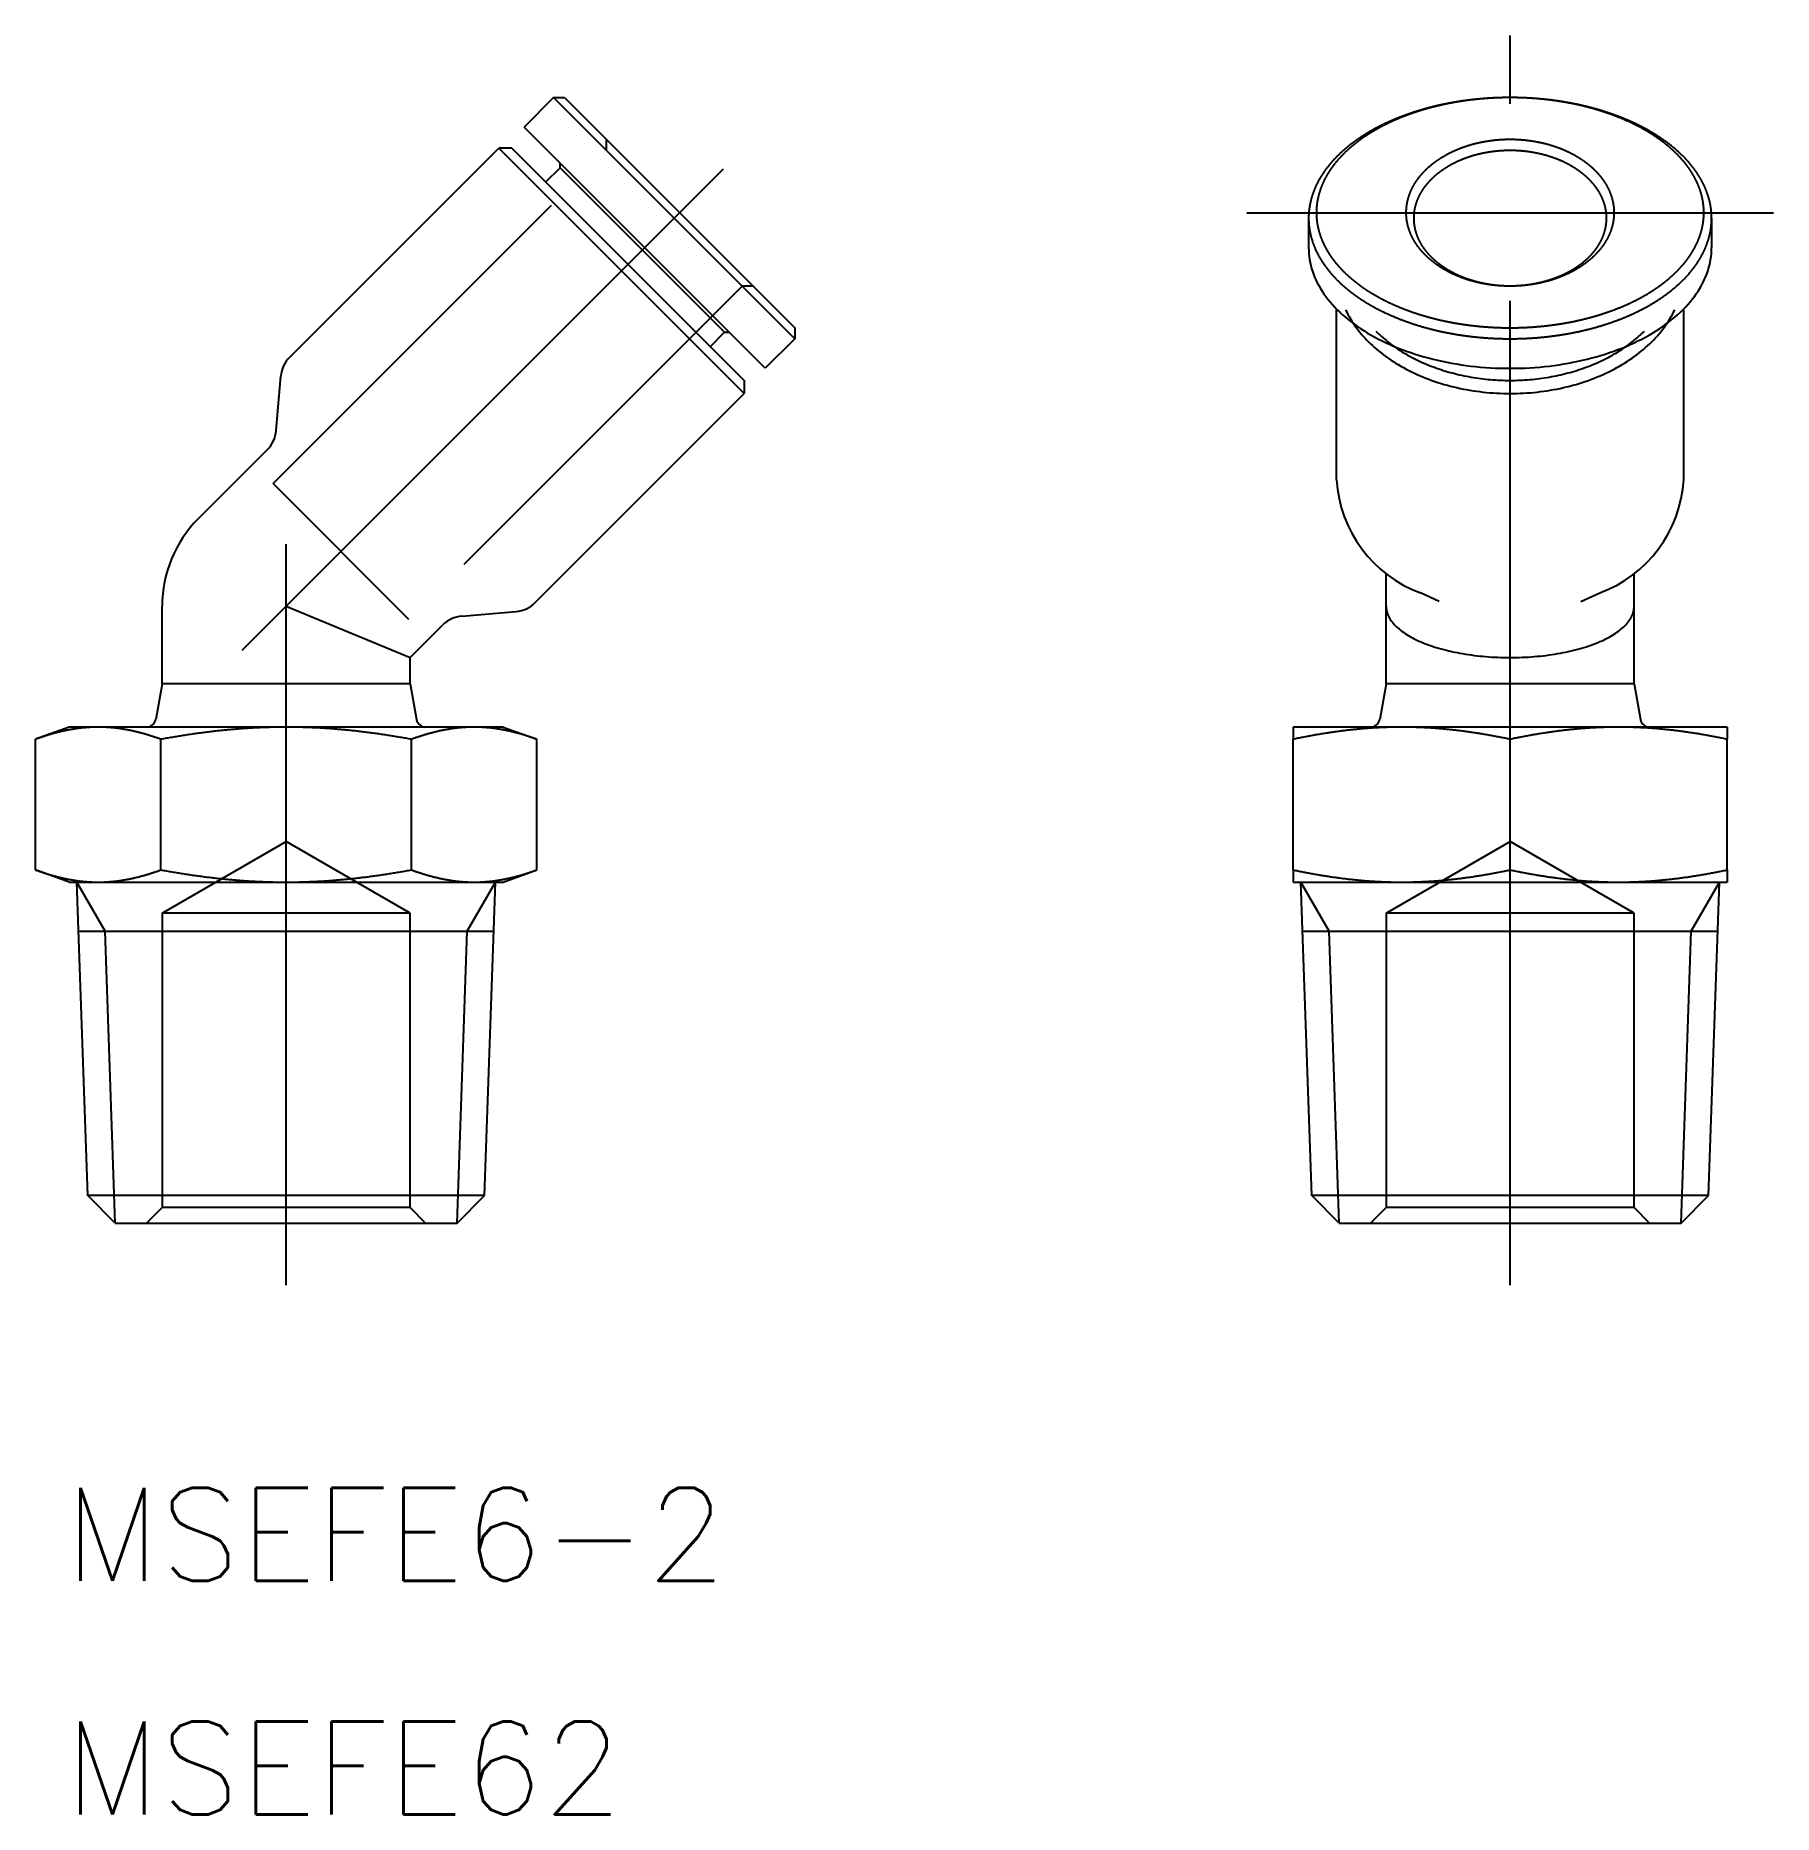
# Model space of a CAD drawing. Extents: x -8.1 to 48, y -19.1 to 38.3.
import ezdxf

# ---------------------------------------------------------------- set-up
doc = ezdxf.new("R2010")
doc.units = 0
doc.linetypes.add('CENTER', pattern=[50.8, 31.75, -6.35, 6.35, -6.35])
doc.linetypes.add('DASHED', pattern=[19.05, 12.7, -6.35])
doc.layers.get('0').update_dxf_attribs({"linetype": 'CONTINUOUS'})
doc.layers.add('CENTER', color=1, linetype='CENTER')
doc.styles.get("Standard").update_dxf_attribs({"font": 'txt.shx', "height": 3, "bigfont": 'bigfont.shx'})

msp = doc.modelspace()

# ---------------------------------------------------------------- texts
at = {"color": 7, "linetype": 'CONTINUOUS'}
for s, p in [('MSEFE6-2', (-7.148178, -11.534345)), ('MSEFE62', (-7.148178, -19.070734))]:
    msp.add_text(s, height=3, dxfattribs=at).set_placement(p)

# ---------------------------------------------------------------- linework, layer by layer
at = {"color": 7, "linetype": 'CONTINUOUS'}
for p, q in [((8.626703, 36.304877), (7.672109, 35.350283)), ((8.6267, 36.30488), (16.404905, 28.526675)), ((8.626703, 36.304877), (8.980256, 36.304877)), ((8.980255, 36.304878), (16.404903, 28.880231)), ((15.450283, 27.572109), (7.672109, 35.350283)), ((0.11665, 27.936246), (6.858936, 34.678532)), ((14.778532, 26.758936), (6.858936, 34.678532)), ((7.2832, 34.678532), (6.858936, 34.678532)), ((7.2832, 34.678532), (14.778532, 27.1832)), ((8.379215, 33.582516), (8.838835, 34.042136)), ((8.838835, 34.042136), (8.838835, 34.183557)), ((14.142136, 28.738835), (8.838835, 34.042136)), ((32.980651, 32.41579), (32.980651, 31.461196)), ((45.980651, 32.41579), (45.980651, 31.461196)), ((33.880651, 23.976448), (33.880651, 29.486736)), ((45.080651, 23.976448), (45.080651, 29.486736)), ((13.682516, 28.279215), (14.142136, 28.738835)), ((14.142136, 28.738835), (14.283557, 28.738835)), ((16.404877, 28.880256), (16.404877, 28.526703)), ((16.404877, 28.526703), (15.450283, 27.572109)), ((-0.322385, 25.566935), (-0.17259, 27.31454)), ((14.778532, 27.1832), (14.778532, 26.758936)), ((8.036246, 20.01665), (14.778532, 26.758936)), ((-2.828427, 22.728427), (-0.611625, 24.94523)), ((35.480651, 19.9), (35.480651, 20.944391)), ((43.480651, 19.9), (43.480651, 20.944391)), ((37.196612, 20.050456), (36.587284, 20.326394)), ((41.764691, 20.050456), (42.374019, 20.326394)), ((-4, 17.4), (-4, 19.9)), ((0, 19.9), (4, 18.243146)), ((5.666935, 19.577615), (7.41454, 19.72741)), ((35.480651, 17.4), (35.480651, 19.9)), ((43.480651, 17.4), (43.480651, 19.9)), ((4, 18.243146), (5.04523, 19.288375)), ((4, 17.4), (4, 18.243146)), ((-4, 17.4), (-4.205846, 16.247263)), ((4, 17.4), (-4, 17.4)), ((4, 17.4), (4.205846, 16.247263)), ((35.480651, 17.4), (35.274805, 16.247263)), ((43.480651, 17.4), (35.480651, 17.4)), ((43.480651, 17.4), (43.686497, 16.247263)), ((-7, 16), (-8.082904, 15.605855)), ((-8.082904, 11.394145), (-8.082904, 15.605855)), ((-6.062178, 16), (-7, 16)), ((0, 16), (-6.062178, 16)), ((-4.041452, 11.394145), (-4.041452, 15.605855)), ((6.062178, 16), (0, 16)), ((4.041452, 11.394145), (4.041452, 15.605855)), ((7, 16), (6.062178, 16)), ((7, 16), (8.082904, 15.605855)), ((8.082904, 11.394145), (8.082904, 15.605855)), ((35.980651, 16), (32.480651, 16)), ((32.480651, 16), (32.480651, 15.605855)), ((32.480651, 11.394145), (32.480651, 15.605855)), ((42.980651, 16), (35.980651, 16)), ((39.480651, 11.394145), (39.480651, 15.605855)), ((46.480651, 16), (42.980651, 16)), ((46.480651, 16), (46.480651, 15.605855)), ((46.480651, 11.394145), (46.480651, 15.605855)), ((-7, 11), (-8.082904, 11.394145)), ((-7, 11), (-6.062178, 11)), ((-6.3996, 0.886974), (-6.752755, 11)), ((-6.062178, 11), (0, 11)), ((0, 11), (6.062178, 11)), ((6.062178, 11), (7, 11)), ((6.3996, 0.886974), (6.752755, 11)), ((7, 11), (8.082904, 11.394145)), ((32.480651, 11.394145), (32.480651, 11)), ((32.480651, 11), (35.980651, 11)), ((33.081051, 0.886974), (32.727897, 11)), ((35.980651, 11), (42.980651, 11)), ((42.980651, 11), (46.480651, 11)), ((45.880251, 0.886974), (46.233406, 11)), ((46.480651, 11.394145), (46.480651, 11)), ((-6.697647, 9.421915), (6.697647, 9.421915)), ((32.783005, 9.421915), (46.178298, 9.421915)), ((6.3996, 0.886974), (-6.3996, 0.886974)), ((-5.512626, 0), (-6.3996, 0.886974)), ((5.512626, 0), (6.3996, 0.886974)), ((45.880251, 0.886974), (33.081051, 0.886974)), ((33.968025, 0), (33.081051, 0.886974)), ((44.993277, 0), (45.880251, 0.886974)), ((-5.512626, 0), (5.512626, 0)), ((33.968025, 0), (44.993277, 0))]:
    msp.add_line(p, q, dxfattribs=at)
at = {"color": 3, "linetype": 'DASHED'}
for p, q in [((-0.424264, 23.859798), (10.323759, 34.607821)), ((10.323759, 34.961374), (10.323759, 34.607821)), ((14.707821, 30.223759), (3.959798, 19.475736)), ((15.061374, 30.223759), (14.707821, 30.223759)), ((3.959798, 19.475736), (-0.424264, 23.859798)), ((-4, 10), (0, 12.309401)), ((4, 10), (0, 12.309401)), ((35.480651, 10), (39.480651, 12.309401)), ((43.480651, 10), (39.480651, 12.309401)), ((4, 10), (-4, 10)), ((-4, 10), (-4, 0.5)), ((4, 0.5), (4, 10)), ((43.480651, 10), (35.480651, 10)), ((35.480651, 10), (35.480651, 0.5)), ((43.480651, 0.5), (43.480651, 10)), ((-4, 0.5), (-4.5, 0)), ((4, 0.5), (-4, 0.5)), ((4.5, 0), (4, 0.5)), ((35.480651, 0.5), (34.980651, 0)), ((43.480651, 0.5), (35.480651, 0.5)), ((43.980651, 0), (43.480651, 0.5))]:
    msp.add_line(p, q, dxfattribs=at)
at = {"color": 3, "linetype": 'CONTINUOUS'}
for p, q in [((-5.841647, 9.421915), (-6.752755, 11)), ((5.841647, 9.421915), (6.752755, 11)), ((33.639005, 9.421915), (32.727897, 11)), ((45.322298, 9.421915), (46.233406, 11)), ((-5.512626, 0), (-5.841647, 9.421915)), ((5.512626, 0), (5.841647, 9.421915)), ((33.968025, 0), (33.639005, 9.421915)), ((44.993277, 0), (45.322298, 9.421915))]:
    msp.add_line(p, q, dxfattribs=at)
at = {"color": 7}
for points in [[(45.9807, 32.4158, 0), (45.9806, 32.4235, 0), (45.9806, 32.4313, 0), (45.9805, 32.439, 0), (45.9805, 32.4468, 0), (45.9803, 32.4545, 0), (45.9802, 32.4623, 0), (45.98, 32.4701, 0), (45.9799, 32.4779, 0), (45.9796, 32.4857, 0), (45.9794, 32.4935, 0), (45.9791, 32.5014, 0), (45.9788, 32.5092, 0), (45.9785, 32.5171, 0), (45.9782, 32.5249, 0), (45.9778, 32.5328, 0), (45.9774, 32.5407, 0), (45.977, 32.5487, 0), (45.9765, 32.5566, 0), (45.976, 32.5645, 0), (45.9755, 32.5725, 0), (45.9749, 32.5805, 0), (45.9744, 32.5885, 0), (45.9738, 32.5965, 0), (45.9731, 32.6045, 0), (45.9725, 32.6126, 0), (45.9718, 32.6206, 0), (45.971, 32.6287, 0), (45.9703, 32.6368, 0), (45.9695, 32.645, 0), (45.9687, 32.6531, 0), (45.9678, 32.6613, 0), (45.9669, 32.6695, 0), (45.966, 32.6777, 0), (45.9651, 32.6859, 0), (45.9641, 32.6942, 0), (45.9631, 32.7024, 0), (45.962, 32.7107, 0), (45.961, 32.719, 0), (45.9598, 32.7274, 0), (45.9587, 32.7358, 0), (45.9575, 32.7441, 0), (45.9563, 32.7526, 0), (45.955, 32.761, 0), (45.9538, 32.7695, 0), (45.9524, 32.778, 0), (45.9511, 32.7865, 0), (45.9497, 32.795, 0), (45.9483, 32.8036, 0), (45.9468, 32.8122, 0), (45.9453, 32.8208, 0), (45.9438, 32.8295, 0), (45.9422, 32.8382, 0), (45.9406, 32.8469, 0), (45.939, 32.8556, 0), (45.9373, 32.8644, 0), (45.9355, 32.8732, 0), (45.9338, 32.882, 0), (45.932, 32.8909, 0), (45.9301, 32.8998, 0), (45.9282, 32.9087, 0), (45.9263, 32.9177, 0), (45.9243, 32.9267, 0), (45.9223, 32.9357, 0), (45.9203, 32.9448, 0), (45.9182, 32.9539, 0), (45.916, 32.963, 0), (45.9138, 32.9722, 0), (45.9116, 32.9814, 0), (45.9093, 32.9906, 0), (45.9069, 32.9999, 0), (45.9045, 33.0092, 0), (45.9021, 33.0186, 0), (45.8996, 33.028, 0), (45.8971, 33.0375, 0), (45.8945, 33.0469, 0), (45.8919, 33.0565, 0), (45.8892, 33.066, 0), (45.8864, 33.0756, 0), (45.8836, 33.0853, 0), (45.8808, 33.095, 0), (45.8779, 33.1047, 0), (45.8749, 33.1145, 0), (45.8719, 33.1243, 0), (45.8688, 33.1342, 0), (45.8657, 33.1441, 0), (45.8625, 33.1541, 0), (45.8592, 33.1641, 0), (45.8559, 33.1741, 0), (45.8525, 33.1842, 0), (45.8491, 33.1944, 0), (45.8456, 33.2045, 0), (45.842, 33.2148, 0), (45.8384, 33.225, 0), (45.8347, 33.2353, 0), (45.8309, 33.2456, 0), (45.8271, 33.256, 0), (45.8233, 33.2664, 0), (45.8193, 33.2769, 0), (45.8153, 33.2874, 0), (45.8112, 33.2979, 0), (45.8071, 33.3084, 0), (45.8029, 33.319, 0), (45.7986, 33.3297, 0), (45.7943, 33.3403, 0), (45.7899, 33.351, 0), (45.7854, 33.3617, 0), (45.7809, 33.3725, 0), (45.7763, 33.3833, 0), (45.7716, 33.3941, 0), (45.7669, 33.4049, 0), (45.7621, 33.4158, 0), (45.7572, 33.4266, 0), (45.7523, 33.4376, 0), (45.7473, 33.4485, 0), (45.7422, 33.4594, 0), (45.7371, 33.4704, 0), (45.7318, 33.4814, 0), (45.7266, 33.4924, 0), (45.7212, 33.5035, 0), (45.7158, 33.5145, 0), (45.7103, 33.5256, 0), (45.7048, 33.5367, 0), (45.6991, 33.5478, 0), (45.6934, 33.5589, 0), (45.6877, 33.5701, 0), (45.6819, 33.5812, 0), (45.676, 33.5924, 0), (45.67, 33.6036, 0), (45.664, 33.6148, 0), (45.6579, 33.626, 0), (45.6517, 33.6372, 0), (45.6455, 33.6484, 0), (45.6392, 33.6596, 0), (45.6328, 33.6709, 0), (45.6264, 33.6821, 0), (45.6199, 33.6934, 0), (45.6133, 33.7046, 0), (45.6067, 33.7159, 0), (45.6, 33.7272, 0), (45.5932, 33.7384, 0), (45.5864, 33.7497, 0), (45.5795, 33.761, 0), (45.5725, 33.7722, 0), (45.5654, 33.7835, 0), (45.5583, 33.7948, 0), (45.5511, 33.806, 0), (45.5439, 33.8173, 0), (45.5366, 33.8286, 0), (45.5292, 33.8398, 0), (45.5218, 33.8511, 0), (45.5143, 33.8623, 0), (45.5067, 33.8736, 0), (45.4991, 33.8848, 0), (45.4914, 33.896, 0), (45.4836, 33.9072, 0), (45.4758, 33.9185, 0), (45.4679, 33.9297, 0), (45.46, 33.9409, 0), (45.452, 33.9521, 0), (45.4439, 33.9632, 0), (45.4358, 33.9744, 0), (45.4276, 33.9856, 0), (45.4193, 33.9967, 0), (45.411, 34.0079, 0), (45.4026, 34.019, 0), (45.3942, 34.0301, 0), (45.3857, 34.0412, 0), (45.3771, 34.0523, 0), (45.3685, 34.0634, 0), (45.3598, 34.0745, 0), (45.3511, 34.0855, 0), (45.3422, 34.0966, 0), (45.3334, 34.1076, 0), (45.3245, 34.1186, 0), (45.3155, 34.1296, 0), (45.3064, 34.1406, 0), (45.2973, 34.1516, 0), (45.2882, 34.1625, 0), (45.2789, 34.1735, 0), (45.2697, 34.1844, 0), (45.2603, 34.1953, 0), (45.2509, 34.2062, 0), (45.2415, 34.217, 0), (45.2319, 34.2279, 0), (45.2223, 34.2387, 0), (45.2127, 34.2496, 0), (45.203, 34.2604, 0), (45.1932, 34.2712, 0), (45.1834, 34.282, 0), (45.1735, 34.2927, 0), (45.1636, 34.3035, 0), (45.1536, 34.3142, 0), (45.1435, 34.3249, 0), (45.1334, 34.3357, 0), (45.1232, 34.3463, 0), (45.1129, 34.357, 0), (45.1026, 34.3677, 0), (45.0923, 34.3783, 0), (45.0819, 34.3889, 0), (45.0714, 34.3995, 0), (45.0608, 34.4101, 0), (45.0502, 34.4207, 0), (45.0396, 34.4313, 0), (45.0289, 34.4418, 0), (45.0181, 34.4523, 0), (45.0073, 34.4628, 0), (44.9964, 34.4733, 0), (44.9854, 34.4838, 0), (44.9744, 34.4942, 0), (44.9634, 34.5046, 0), (44.9523, 34.515, 0), (44.9411, 34.5254, 0), (44.9299, 34.5358, 0), (44.9186, 34.5461, 0), (44.9072, 34.5565, 0), (44.8958, 34.5668, 0), (44.8844, 34.5771, 0), (44.8729, 34.5873, 0), (44.8613, 34.5976, 0), (44.8497, 34.6078, 0), (44.838, 34.618, 0), (44.8263, 34.6282, 0), (44.8145, 34.6384, 0), (44.8026, 34.6485, 0), (44.7907, 34.6587, 0), (44.7788, 34.6688, 0), (44.7667, 34.6788, 0), (44.7547, 34.6889, 0), (44.7426, 34.6989, 0), (44.7304, 34.709, 0), (44.7182, 34.7189, 0), (44.7059, 34.7289, 0), (44.6935, 34.7389, 0), (44.6811, 34.7488, 0), (44.6687, 34.7587, 0), (44.6562, 34.7686, 0), (44.6437, 34.7784, 0), (44.6311, 34.7883, 0), (44.6184, 34.7981, 0), (44.6057, 34.8079, 0), (44.5929, 34.8176, 0), (44.5801, 34.8274, 0), (44.5672, 34.8371, 0), (44.5543, 34.8468, 0), (44.5413, 34.8564, 0), (44.5283, 34.8661, 0), (44.5152, 34.8757, 0), (44.5021, 34.8853, 0), (44.4889, 34.8948, 0), (44.4757, 34.9044, 0), (44.4624, 34.9139, 0), (44.4491, 34.9233, 0), (44.4357, 34.9328, 0), (44.4223, 34.9422, 0), (44.4088, 34.9516, 0), (44.3953, 34.961, 0), (44.3817, 34.9704, 0), (44.3681, 34.9797, 0), (44.3544, 34.989, 0), (44.3407, 34.9982, 0), (44.3269, 35.0075, 0), (44.3131, 35.0167, 0), (44.2993, 35.0258, 0), (44.2854, 35.035, 0), (44.2714, 35.0441, 0), (44.2574, 35.0532, 0), (44.2434, 35.0623, 0), (44.2293, 35.0713, 0), (44.2152, 35.0803, 0), (44.201, 35.0893, 0), (44.1868, 35.0982, 0), (44.1726, 35.1071, 0), (44.1583, 35.116, 0), (44.144, 35.1249, 0), (44.1296, 35.1337, 0), (44.1152, 35.1425, 0), (44.1007, 35.1513, 0), (44.0862, 35.16, 0), (44.0717, 35.1687, 0), (44.0571, 35.1774, 0), (44.0425, 35.186, 0), (44.0278, 35.1946, 0), (44.0131, 35.2032, 0), (43.9984, 35.2118, 0), (43.9836, 35.2203, 0), (43.9688, 35.2288, 0), (43.954, 35.2372, 0), (43.9391, 35.2457, 0), (43.9242, 35.254, 0), (43.9092, 35.2624, 0), (43.8942, 35.2707, 0), (43.8792, 35.279, 0), (43.8642, 35.2873, 0), (43.8491, 35.2955, 0), (43.8339, 35.3037, 0), (43.8188, 35.3119, 0), (43.8036, 35.32, 0), (43.7884, 35.3281, 0), (43.7731, 35.3361, 0), (43.7578, 35.3442, 0), (43.7425, 35.3522, 0), (43.7272, 35.3601, 0), (43.7118, 35.368, 0), (43.6964, 35.3759, 0), (43.6809, 35.3838, 0), (43.6654, 35.3916, 0), (43.6499, 35.3994, 0), (43.6344, 35.4071, 0), (43.6189, 35.4149, 0), (43.6033, 35.4225, 0), (43.5876, 35.4302, 0), (43.572, 35.4378, 0), (43.5563, 35.4454, 0), (43.5406, 35.4529, 0), (43.5249, 35.4604, 0), (43.5092, 35.4679, 0), (43.4934, 35.4753, 0), (43.4776, 35.4827, 0), (43.4618, 35.4901, 0), (43.4459, 35.4974, 0), (43.4301, 35.5047, 0), (43.4142, 35.5119, 0), (43.3983, 35.5191, 0), (43.3824, 35.5263, 0), (43.3664, 35.5334, 0), (43.3505, 35.5405, 0), (43.3345, 35.5476, 0), (43.3185, 35.5546, 0), (43.3025, 35.5616, 0), (43.2864, 35.5685, 0), (43.2704, 35.5755, 0), (43.2543, 35.5823, 0), (43.2382, 35.5892, 0), (43.2221, 35.596, 0), (43.206, 35.6027, 0), (43.1898, 35.6095, 0), (43.1737, 35.6162, 0), (43.1575, 35.6228, 0), (43.1413, 35.6294, 0), (43.1251, 35.636, 0), (43.1089, 35.6426, 0), (43.0927, 35.6491, 0), (43.0764, 35.6555, 0), (43.0602, 35.662, 0), (43.0439, 35.6684, 0), (43.0276, 35.6747, 0), (43.0113, 35.6811, 0), (42.995, 35.6874, 0), (42.9787, 35.6936, 0), (42.9624, 35.6998, 0), (42.946, 35.706, 0), (42.9297, 35.7122, 0), (42.9133, 35.7183, 0), (42.8969, 35.7243, 0), (42.8806, 35.7304, 0), (42.8642, 35.7364, 0), (42.8478, 35.7423, 0), (42.8313, 35.7483, 0), (42.8149, 35.7542, 0), (42.7985, 35.76, 0), (42.7821, 35.7658, 0), (42.7656, 35.7716, 0), (42.7492, 35.7774, 0), (42.7327, 35.7831, 0), (42.7162, 35.7888, 0), (42.6997, 35.7944, 0), (42.6833, 35.8, 0), (42.6668, 35.8056, 0), (42.6503, 35.8111, 0), (42.6338, 35.8166, 0), (42.6173, 35.8221, 0), (42.6008, 35.8275, 0), (42.5843, 35.8329, 0), (42.5677, 35.8382, 0), (42.5512, 35.8436, 0), (42.5347, 35.8488, 0), (42.5182, 35.8541, 0), (42.5016, 35.8593, 0), (42.4851, 35.8645, 0), (42.4686, 35.8696, 0), (42.452, 35.8747, 0), (42.4355, 35.8798, 0), (42.419, 35.8848, 0), (42.4024, 35.8898, 0), (42.3859, 35.8948, 0), (42.3693, 35.8997, 0), (42.3528, 35.9046, 0), (42.3363, 35.9095, 0), (42.3197, 35.9143, 0), (42.3032, 35.9191, 0), (42.2866, 35.9238, 0), (42.2701, 35.9286, 0), (42.2535, 35.9332, 0), (42.237, 35.9379, 0), (42.2204, 35.9425, 0), (42.2039, 35.9471, 0), (42.1873, 35.9517, 0), (42.1708, 35.9562, 0), (42.1542, 35.9607, 0), (42.1377, 35.9651, 0), (42.1211, 35.9696, 0), (42.1045, 35.974, 0), (42.088, 35.9783, 0), (42.0714, 35.9826, 0), (42.0548, 35.9869, 0), (42.0382, 35.9912, 0), (42.0217, 35.9954, 0), (42.0051, 35.9996, 0), (41.9885, 36.0038, 0), (41.9719, 36.0079, 0), (41.9554, 36.012, 0), (41.9388, 36.0161, 0), (41.9222, 36.0202, 0), (41.9056, 36.0242, 0), (41.889, 36.0281, 0), (41.8724, 36.0321, 0), (41.8558, 36.036, 0), (41.8392, 36.0399, 0), (41.8226, 36.0437, 0), (41.8061, 36.0476, 0), (41.7895, 36.0514, 0), (41.7729, 36.0551, 0), (41.7563, 36.0588, 0), (41.7397, 36.0625, 0), (41.7231, 36.0662, 0), (41.7064, 36.0698, 0), (41.6898, 36.0735, 0), (41.6732, 36.077, 0), (41.6566, 36.0806, 0), (41.64, 36.0841, 0), (41.6234, 36.0876, 0), (41.6068, 36.091, 0), (41.5902, 36.0945, 0), (41.5736, 36.0978, 0), (41.557, 36.1012, 0), (41.5403, 36.1045, 0), (41.5237, 36.1079, 0), (41.5071, 36.1111, 0), (41.4905, 36.1144, 0), (41.4739, 36.1176, 0), (41.4573, 36.1208, 0), (41.4406, 36.1239, 0), (41.424, 36.1271, 0), (41.4074, 36.1302, 0), (41.3908, 36.1332, 0), (41.3741, 36.1363, 0), (41.3575, 36.1393, 0), (41.3409, 36.1423, 0), (41.3243, 36.1452, 0), (41.3076, 36.1481, 0), (41.291, 36.151, 0), (41.2744, 36.1539, 0), (41.2578, 36.1567, 0), (41.2411, 36.1595, 0), (41.2245, 36.1623, 0), (41.2079, 36.1651, 0), (41.1912, 36.1678, 0), (41.1746, 36.1705, 0), (41.158, 36.1732, 0), (41.1414, 36.1758, 0), (41.1247, 36.1784, 0), (41.1081, 36.181, 0), (41.0915, 36.1836, 0), (41.0748, 36.1861, 0), (41.0582, 36.1886, 0), (41.0416, 36.1911, 0), (41.0249, 36.1935, 0), (41.0083, 36.1959, 0), (40.9917, 36.1983, 0), (40.975, 36.2007, 0), (40.9584, 36.203, 0), (40.9418, 36.2053, 0), (40.9251, 36.2076, 0), (40.9085, 36.2099, 0), (40.8919, 36.2121, 0), (40.8752, 36.2143, 0), (40.8586, 36.2165, 0), (40.842, 36.2186, 0), (40.8253, 36.2208, 0), (40.8087, 36.2229, 0), (40.792, 36.2249, 0), (40.7754, 36.227, 0), (40.7588, 36.229, 0), (40.7421, 36.231, 0), (40.7255, 36.2329, 0), (40.7088, 36.2349, 0), (40.6922, 36.2368, 0), (40.6756, 36.2386, 0), (40.6589, 36.2405, 0), (40.6423, 36.2423, 0), (40.6256, 36.2441, 0), (40.609, 36.2459, 0), (40.5923, 36.2476, 0), (40.5757, 36.2493, 0), (40.5591, 36.251, 0), (40.5424, 36.2527, 0), (40.5258, 36.2543, 0), (40.5091, 36.2559, 0), (40.4925, 36.2575, 0), (40.4758, 36.2591, 0), (40.4592, 36.2606, 0), (40.4425, 36.2621, 0), (40.4259, 36.2636, 0), (40.4092, 36.2651, 0), (40.3926, 36.2665, 0), (40.3759, 36.2679, 0), (40.3593, 36.2693, 0), (40.3427, 36.2706, 0), (40.326, 36.2719, 0), (40.3094, 36.2732, 0), (40.2927, 36.2745, 0), (40.2761, 36.2757, 0), (40.2594, 36.2769, 0), (40.2427, 36.2781, 0), (40.2261, 36.2793, 0), (40.2094, 36.2804, 0), (40.1928, 36.2815, 0), (40.1761, 36.2826, 0), (40.1595, 36.2837, 0), (40.1428, 36.2847, 0), (40.1262, 36.2857, 0), (40.1095, 36.2867, 0), (40.0929, 36.2877, 0), (40.0762, 36.2886, 0), (40.0596, 36.2895, 0), (40.0429, 36.2904, 0), (40.0263, 36.2912, 0), (40.0096, 36.292, 0), (39.9929, 36.2928, 0), (39.9763, 36.2936, 0), (39.9596, 36.2944, 0), (39.943, 36.2951, 0), (39.9263, 36.2958, 0), (39.9097, 36.2964, 0), (39.893, 36.2971, 0), (39.8763, 36.2977, 0), (39.8597, 36.2983, 0), (39.843, 36.2989, 0), (39.8264, 36.2994, 0), (39.8097, 36.2999, 0), (39.793, 36.3004, 0), (39.7764, 36.3009, 0), (39.7597, 36.3013, 0), (39.7431, 36.3017, 0), (39.7264, 36.3021, 0), (39.7098, 36.3025, 0), (39.6931, 36.3028, 0), (39.6764, 36.3031, 0), (39.6598, 36.3034, 0), (39.6431, 36.3037, 0), (39.6264, 36.3039, 0), (39.6098, 36.3041, 0), (39.5931, 36.3043, 0), (39.5765, 36.3045, 0), (39.5598, 36.3046, 0), (39.5431, 36.3047, 0), (39.5265, 36.3048, 0), (39.5098, 36.3048, 0), (39.4931, 36.3049, 0), (39.4765, 36.3049, 0), (39.4598, 36.3049, 0), (39.4432, 36.3048, 0), (39.4265, 36.3047, 0), (39.4098, 36.3046, 0), (39.3932, 36.3045, 0), (39.3765, 36.3044, 0), (39.3599, 36.3042, 0), (39.3432, 36.304, 0), (39.3265, 36.3038, 0), (39.3099, 36.3035, 0), (39.2932, 36.3033, 0), (39.2766, 36.303, 0), (39.2599, 36.3026, 0), (39.2432, 36.3023, 0), (39.2266, 36.3019, 0), (39.2099, 36.3015, 0), (39.1933, 36.3011, 0), (39.1766, 36.3006, 0), (39.16, 36.3001, 0), (39.1433, 36.2996, 0), (39.1267, 36.2991, 0), (39.1101, 36.2986, 0), (39.0934, 36.298, 0), (39.0768, 36.2974, 0), (39.0601, 36.2967, 0), (39.0435, 36.2961, 0), (39.0269, 36.2954, 0), (39.0102, 36.2947, 0), (38.9936, 36.2939, 0), (38.977, 36.2932, 0), (38.9604, 36.2924, 0), (38.9437, 36.2916, 0), (38.9271, 36.2908, 0), (38.9105, 36.2899, 0), (38.8939, 36.289, 0), (38.8773, 36.2881, 0), (38.8607, 36.2872, 0), (38.8441, 36.2862, 0), (38.8275, 36.2852, 0), (38.8109, 36.2842, 0), (38.7943, 36.2831, 0), (38.7777, 36.2821, 0), (38.7611, 36.281, 0), (38.7445, 36.2799, 0), (38.7279, 36.2787, 0), (38.7113, 36.2775, 0), (38.6948, 36.2764, 0), (38.6782, 36.2751, 0), (38.6616, 36.2739, 0), (38.6451, 36.2726, 0), (38.6285, 36.2713, 0), (38.6119, 36.27, 0), (38.5954, 36.2686, 0), (38.5788, 36.2673, 0), (38.5623, 36.2659, 0), (38.5458, 36.2644, 0), (38.5292, 36.263, 0), (38.5127, 36.2615, 0), (38.4962, 36.26, 0), (38.4796, 36.2585, 0), (38.4631, 36.2569, 0), (38.4466, 36.2554, 0), (38.4301, 36.2538, 0), (38.4136, 36.2521, 0), (38.3971, 36.2505, 0), (38.3806, 36.2488, 0), (38.3641, 36.2471, 0), (38.3477, 36.2453, 0), (38.3312, 36.2436, 0), (38.3147, 36.2418, 0), (38.2983, 36.24, 0), (38.2818, 36.2382, 0), (38.2653, 36.2363, 0), (38.2489, 36.2344, 0), (38.2324, 36.2325, 0), (38.216, 36.2306, 0), (38.1996, 36.2286, 0), (38.1832, 36.2266, 0), (38.1667, 36.2246, 0), (38.1503, 36.2226, 0), (38.1339, 36.2205, 0), (38.1175, 36.2184, 0), (38.1011, 36.2163, 0), (38.0848, 36.2141, 0), (38.0684, 36.212, 0), (38.052, 36.2098, 0), (38.0356, 36.2076, 0), (38.0193, 36.2053, 0), (38.0029, 36.203, 0), (37.9866, 36.2007, 0), (37.9702, 36.1984, 0), (37.9539, 36.1961, 0), (37.9376, 36.1937, 0), (37.9213, 36.1913, 0), (37.905, 36.1889, 0), (37.8887, 36.1864, 0), (37.8724, 36.184, 0), (37.8561, 36.1815, 0), (37.8398, 36.1789, 0), (37.8235, 36.1764, 0), (37.8073, 36.1738, 0), (37.791, 36.1712, 0), (37.7748, 36.1686, 0), (37.7585, 36.1659, 0), (37.7423, 36.1632, 0), (37.7261, 36.1605, 0), (37.7099, 36.1578, 0), (37.6937, 36.155, 0), (37.6775, 36.1522, 0), (37.6613, 36.1494, 0), (37.6451, 36.1466, 0), (37.6289, 36.1437, 0), (37.6128, 36.1408, 0), (37.5966, 36.1379, 0), (37.5805, 36.135, 0), (37.5643, 36.132, 0), (37.5482, 36.129, 0), (37.5321, 36.126, 0), (37.516, 36.123, 0), (37.4999, 36.1199, 0), (37.4838, 36.1168, 0), (37.4677, 36.1137, 0), (37.4516, 36.1106, 0), (37.4356, 36.1074, 0), (37.4195, 36.1042, 0), (37.4035, 36.101, 0), (37.3874, 36.0977, 0), (37.3714, 36.0944, 0), (37.3554, 36.0911, 0), (37.3394, 36.0878, 0), (37.3234, 36.0845, 0), (37.3074, 36.0811, 0), (37.2915, 36.0777, 0), (37.2755, 36.0743, 0), (37.2596, 36.0708, 0), (37.2436, 36.0673, 0), (37.2277, 36.0638, 0), (37.2118, 36.0603, 0), (37.1959, 36.0567, 0), (37.18, 36.0531, 0), (37.1641, 36.0495, 0), (37.1482, 36.0459, 0), (37.1323, 36.0422, 0), (37.1165, 36.0385, 0), (37.1006, 36.0348, 0), (37.0848, 36.0311, 0), (37.069, 36.0273, 0), (37.0532, 36.0235, 0), (37.0374, 36.0197, 0), (37.0216, 36.0158, 0), (37.0058, 36.012, 0), (36.9901, 36.0081, 0), (36.9743, 36.0041, 0), (36.9586, 36.0002, 0), (36.9429, 35.9962, 0), (36.9272, 35.9922, 0), (36.9115, 35.9882, 0), (36.8958, 35.9841, 0), (36.8801, 35.9801, 0), (36.8644, 35.976, 0), (36.8488, 35.9718, 0), (36.8332, 35.9677, 0), (36.8175, 35.9635, 0), (36.8019, 35.9593, 0), (36.7863, 35.955, 0), (36.7707, 35.9508, 0), (36.7552, 35.9465, 0), (36.7396, 35.9422, 0), (36.7241, 35.9378, 0), (36.7085, 35.9335, 0), (36.693, 35.9291, 0), (36.6775, 35.9246, 0), (36.662, 35.9202, 0), (36.6465, 35.9157, 0), (36.6311, 35.9112, 0), (36.6156, 35.9067, 0), (36.6002, 35.9021, 0), (36.5847, 35.8976, 0), (36.5693, 35.893, 0), (36.5539, 35.8883, 0), (36.5385, 35.8837, 0), (36.5232, 35.879, 0), (36.5078, 35.8743, 0), (36.4925, 35.8695, 0), (36.4771, 35.8648, 0), (36.4618, 35.86, 0), (36.4465, 35.8552, 0), (36.4312, 35.8503, 0), (36.416, 35.8455, 0), (36.4007, 35.8406, 0), (36.3855, 35.8356, 0), (36.3702, 35.8307, 0), (36.355, 35.8257, 0), (36.3398, 35.8207, 0), (36.3246, 35.8157, 0), (36.3095, 35.8106, 0), (36.2943, 35.8055, 0), (36.2792, 35.8004, 0), (36.2641, 35.7953, 0), (36.249, 35.7901, 0), (36.2339, 35.7849, 0), (36.2188, 35.7797, 0), (36.2038, 35.7745, 0), (36.1887, 35.7692, 0), (36.1737, 35.7639, 0), (36.1587, 35.7586, 0), (36.1437, 35.7533, 0), (36.1288, 35.7479, 0), (36.1138, 35.7425, 0), (36.0989, 35.7371, 0), (36.084, 35.7316, 0), (36.0691, 35.7261, 0), (36.0542, 35.7206, 0), (36.0394, 35.7151, 0), (36.0245, 35.7095, 0), (36.0097, 35.7039, 0), (35.9949, 35.6983, 0), (35.9801, 35.6927, 0), (35.9653, 35.687, 0), (35.9506, 35.6813, 0), (35.9359, 35.6756, 0), (35.9212, 35.6699, 0), (35.9065, 35.6641, 0), (35.8918, 35.6583, 0), (35.8771, 35.6525, 0), (35.8625, 35.6467, 0), (35.8479, 35.6408, 0), (35.8333, 35.6349, 0), (35.8187, 35.629, 0), (35.8042, 35.623, 0), (35.7897, 35.617, 0), (35.7752, 35.611, 0), (35.7607, 35.605, 0), (35.7462, 35.5989, 0), (35.7317, 35.5928, 0), (35.7173, 35.5867, 0), (35.7029, 35.5806, 0), (35.6885, 35.5744, 0), (35.6742, 35.5682, 0), (35.6598, 35.562, 0), (35.6455, 35.5558, 0), (35.6312, 35.5495, 0), (35.6169, 35.5432, 0), (35.6027, 35.5369, 0), (35.5885, 35.5306, 0), (35.5742, 35.5242, 0), (35.5601, 35.5178, 0), (35.5459, 35.5114, 0), (35.5318, 35.5049, 0), (35.5176, 35.4984, 0), (35.5035, 35.4919, 0), (35.4895, 35.4854, 0), (35.4754, 35.4788, 0), (35.4614, 35.4722, 0), (35.4474, 35.4656, 0), (35.4334, 35.459, 0), (35.4195, 35.4523, 0), (35.4055, 35.4457, 0), (35.3916, 35.4389, 0), (35.3778, 35.4322, 0), (35.3639, 35.4254, 0), (35.3501, 35.4186, 0), (35.3363, 35.4118, 0), (35.3225, 35.405, 0), (35.3087, 35.3981, 0), (35.295, 35.3912, 0), (35.2813, 35.3843, 0), (35.2676, 35.3774, 0), (35.254, 35.3704, 0), (35.2404, 35.3634, 0), (35.2268, 35.3564, 0), (35.2132, 35.3493, 0), (35.1996, 35.3422, 0), (35.1861, 35.3351, 0), (35.1726, 35.328, 0), (35.1592, 35.3209, 0), (35.1457, 35.3137, 0), (35.1323, 35.3065, 0), (35.1189, 35.2993, 0), (35.1056, 35.292, 0), (35.0922, 35.2847, 0), (35.0789, 35.2774, 0), (35.0657, 35.2701, 0), (35.0524, 35.2627, 0), (35.0392, 35.2554, 0), (35.026, 35.2479, 0), (35.0129, 35.2405, 0), (34.9997, 35.2331, 0), (34.9866, 35.2256, 0), (34.9735, 35.2181, 0), (34.9605, 35.2105, 0), (34.9475, 35.203, 0), (34.9345, 35.1954, 0), (34.9215, 35.1878, 0), (34.9086, 35.1802, 0), (34.8957, 35.1725, 0), (34.8828, 35.1648, 0), (34.87, 35.1571, 0), (34.8572, 35.1494, 0), (34.8444, 35.1416, 0), (34.8317, 35.1338, 0), (34.8189, 35.126, 0), (34.8063, 35.1182, 0), (34.7936, 35.1103, 0), (34.781, 35.1024, 0), (34.7684, 35.0945, 0), (34.7558, 35.0866, 0), (34.7433, 35.0786, 0), (34.7308, 35.0706, 0), (34.7183, 35.0626, 0), (34.7059, 35.0546, 0), (34.6935, 35.0465, 0), (34.6811, 35.0385, 0), (34.6687, 35.0304, 0), (34.6564, 35.0222, 0), (34.6441, 35.0141, 0), (34.6319, 35.0059, 0), (34.6197, 34.9977, 0), (34.6075, 34.9894, 0), (34.5954, 34.9812, 0), (34.5832, 34.9729, 0), (34.5712, 34.9646, 0), (34.5591, 34.9563, 0), (34.5471, 34.9479, 0), (34.5351, 34.9395, 0), (34.5232, 34.9311, 0), (34.5113, 34.9227, 0), (34.4994, 34.9142, 0), (34.4875, 34.9058, 0), (34.4757, 34.8973, 0), (34.4639, 34.8887, 0), (34.4522, 34.8802, 0), (34.4405, 34.8716, 0), (34.4288, 34.863, 0), (34.4172, 34.8544, 0), (34.4056, 34.8457, 0), (34.394, 34.837, 0), (34.3825, 34.8283, 0), (34.371, 34.8196, 0), (34.3595, 34.8109, 0), (34.3481, 34.8021, 0), (34.3367, 34.7933, 0), (34.3254, 34.7845, 0), (34.314, 34.7756, 0), (34.3027, 34.7668, 0), (34.2915, 34.7579, 0), (34.2803, 34.7489, 0), (34.2691, 34.74, 0), (34.258, 34.731, 0), (34.2469, 34.722, 0), (34.2358, 34.713, 0), (34.2248, 34.704, 0), (34.2138, 34.6949, 0), (34.2028, 34.6858, 0), (34.1919, 34.6767, 0), (34.181, 34.6676, 0), (34.1702, 34.6584, 0), (34.1594, 34.6492, 0), (34.1486, 34.64, 0), (34.1379, 34.6308, 0), (34.1272, 34.6215, 0), (34.1165, 34.6122, 0), (34.1059, 34.6029, 0), (34.0953, 34.5936, 0), (34.0848, 34.5842, 0), (34.0743, 34.5748, 0), (34.0638, 34.5654, 0), (34.0534, 34.556, 0), (34.043, 34.5466, 0), (34.0327, 34.5371, 0), (34.0224, 34.5276, 0), (34.0121, 34.5181, 0), (34.0019, 34.5085, 0), (33.9917, 34.4989, 0), (33.9816, 34.4893, 0), (33.9715, 34.4797, 0), (33.9615, 34.4701, 0), (33.9514, 34.4604, 0), (33.9415, 34.4507, 0), (33.9315, 34.441, 0), (33.9216, 34.4313, 0), (33.9118, 34.4215, 0), (33.902, 34.4117, 0), (33.8922, 34.4019, 0), (33.8825, 34.3921, 0), (33.8728, 34.3822, 0), (33.8631, 34.3724, 0), (33.8536, 34.3625, 0), (33.844, 34.3525, 0), (33.8345, 34.3426, 0), (33.825, 34.3326, 0), (33.8156, 34.3226, 0), (33.8062, 34.3126, 0), (33.7969, 34.3026, 0), (33.7876, 34.2925, 0), (33.7783, 34.2824, 0), (33.7691, 34.2723, 0), (33.7599, 34.2622, 0), (33.7508, 34.2521, 0), (33.7417, 34.2419, 0), (33.7327, 34.2317, 0), (33.7237, 34.2215, 0), (33.7148, 34.2112, 0), (33.7059, 34.201, 0), (33.697, 34.1907, 0), (33.6882, 34.1804, 0), (33.6795, 34.17, 0), (33.6707, 34.1597, 0), (33.6621, 34.1493, 0), (33.6534, 34.1389, 0), (33.6449, 34.1285, 0), (33.6363, 34.118, 0), (33.6279, 34.1075, 0), (33.6194, 34.0971, 0), (33.611, 34.0865, 0), (33.6027, 34.076, 0), (33.5944, 34.0654, 0), (33.5861, 34.0549, 0), (33.5779, 34.0443, 0), (33.5698, 34.0337, 0), (33.5617, 34.023, 0), (33.5536, 34.0123, 0), (33.5456, 34.0017, 0), (33.5377, 33.991, 0), (33.5298, 33.9802, 0), (33.5219, 33.9695, 0), (33.5141, 33.9587, 0), (33.5064, 33.9479, 0), (33.4987, 33.9371, 0), (33.491, 33.9263, 0), (33.4834, 33.9155, 0), (33.4759, 33.9046, 0), (33.4684, 33.8937, 0), (33.4609, 33.8828, 0), (33.4535, 33.8719, 0), (33.4462, 33.861, 0), (33.4389, 33.85, 0), (33.4317, 33.8391, 0), (33.4245, 33.8281, 0), (33.4173, 33.817, 0), (33.4103, 33.806, 0), (33.4032, 33.795, 0), (33.3962, 33.7839, 0), (33.3893, 33.7728, 0), (33.3824, 33.7617, 0), (33.3756, 33.7506, 0), (33.3689, 33.7395, 0), (33.3621, 33.7283, 0), (33.3555, 33.7172, 0), (33.3489, 33.706, 0), (33.3423, 33.6948, 0), (33.3358, 33.6836, 0), (33.3294, 33.6723, 0), (33.323, 33.6611, 0), (33.3167, 33.6498, 0), (33.3104, 33.6385, 0), (33.3042, 33.6273, 0), (33.298, 33.6159, 0), (33.2919, 33.6046, 0), (33.2858, 33.5933, 0), (33.2798, 33.5819, 0), (33.2739, 33.5706, 0), (33.268, 33.5592, 0), (33.2622, 33.5478, 0), (33.2564, 33.5364, 0), (33.2507, 33.5249, 0), (33.245, 33.5135, 0), (33.2394, 33.502, 0), (33.2339, 33.4906, 0), (33.2284, 33.4791, 0), (33.2229, 33.4676, 0), (33.2176, 33.4561, 0), (33.2122, 33.4445, 0), (33.207, 33.433, 0), (33.2018, 33.4215, 0), (33.1966, 33.4099, 0), (33.1915, 33.3983, 0), (33.1865, 33.3867, 0), (33.1815, 33.3751, 0), (33.1766, 33.3635, 0), (33.1718, 33.3519, 0), (33.167, 33.3403, 0), (33.1622, 33.3286, 0), (33.1576, 33.3169, 0), (33.1529, 33.3053, 0), (33.1484, 33.2936, 0), (33.1439, 33.2819, 0), (33.1395, 33.2702, 0), (33.1351, 33.2585, 0), (33.1308, 33.2468, 0), (33.1265, 33.235, 0), (33.1223, 33.2233, 0), (33.1182, 33.2115, 0), (33.1141, 33.1998, 0), (33.1101, 33.188, 0), (33.1061, 33.1762, 0), (33.1022, 33.1644, 0), (33.0984, 33.1526, 0), (33.0946, 33.1408, 0), (33.0909, 33.129, 0), (33.0873, 33.1172, 0), (33.0837, 33.1053, 0), (33.0801, 33.0935, 0), (33.0767, 33.0816, 0), (33.0733, 33.0698, 0), (33.0699, 33.0579, 0), (33.0666, 33.046, 0), (33.0634, 33.0342, 0), (33.0602, 33.0223, 0), (33.0571, 33.0104, 0), (33.0541, 32.9985, 0), (33.0511, 32.9866, 0), (33.0482, 32.9746, 0), (33.0453, 32.9627, 0), (33.0425, 32.9508, 0), (33.0398, 32.9388, 0), (33.0371, 32.9269, 0), (33.0345, 32.915, 0), (33.0319, 32.903, 0), (33.0294, 32.891, 0), (33.027, 32.8791, 0), (33.0246, 32.8671, 0), (33.0223, 32.8551, 0), (33.0201, 32.8431, 0), (33.0179, 32.8312, 0), (33.0158, 32.8192, 0), (33.0137, 32.8072, 0), (33.0117, 32.7952, 0), (33.0098, 32.7832, 0), (33.0079, 32.7712, 0), (33.0061, 32.7592, 0), (33.0044, 32.7471, 0), (33.0027, 32.7351, 0), (33.001, 32.7231, 0), (32.9995, 32.7111, 0), (32.998, 32.699, 0), (32.9965, 32.687, 0), (32.9951, 32.675, 0), (32.9938, 32.6629, 0), (32.9926, 32.6509, 0), (32.9914, 32.6388, 0), (32.9903, 32.6268, 0), (32.9892, 32.6148, 0), (32.9882, 32.6027, 0), (32.9872, 32.5907, 0), (32.9864, 32.5786, 0), (32.9856, 32.5665, 0), (32.9848, 32.5545, 0), (32.9841, 32.5424, 0), (32.9835, 32.5304, 0), (32.9829, 32.5183, 0), (32.9824, 32.5063, 0), (32.982, 32.4942, 0), (32.9816, 32.4821, 0), (32.9813, 32.4701, 0), (32.981, 32.458, 0), (32.9808, 32.4459, 0), (32.9807, 32.4339, 0), (32.9807, 32.4218, 0), (32.9807, 32.4098, 0), (32.9807, 32.3977, 0), (32.9809, 32.3856, 0), (32.981, 32.3736, 0), (32.9813, 32.3615, 0), (32.9816, 32.3494, 0), (32.982, 32.3374, 0), (32.9824, 32.3253, 0), (32.9829, 32.3132, 0), (32.9835, 32.3012, 0), (32.9841, 32.2891, 0), (32.9848, 32.2771, 0), (32.9856, 32.265, 0), (32.9864, 32.253, 0), (32.9873, 32.2409, 0), (32.9882, 32.2289, 0), (32.9892, 32.2168, 0), (32.9903, 32.2048, 0), (32.9914, 32.1927, 0), (32.9926, 32.1807, 0), (32.9938, 32.1686, 0), (32.9952, 32.1566, 0), (32.9965, 32.1446, 0), (32.998, 32.1325, 0), (32.9995, 32.1205, 0), (33.001, 32.1085, 0), (33.0027, 32.0964, 0), (33.0044, 32.0844, 0), (33.0061, 32.0724, 0), (33.0079, 32.0604, 0), (33.0098, 32.0484, 0), (33.0117, 32.0364, 0), (33.0137, 32.0244, 0), (33.0158, 32.0124, 0), (33.0179, 32.0004, 0), (33.0201, 31.9884, 0), (33.0223, 31.9764, 0), (33.0246, 31.9645, 0), (33.027, 31.9525, 0), (33.0294, 31.9405, 0), (33.0319, 31.9286, 0), (33.0345, 31.9166, 0), (33.0371, 31.9047, 0), (33.0398, 31.8927, 0), (33.0425, 31.8808, 0), (33.0453, 31.8689, 0), (33.0481, 31.857, 0), (33.0511, 31.845, 0), (33.054, 31.8331, 0), (33.0571, 31.8212, 0), (33.0602, 31.8093, 0), (33.0634, 31.7974, 0), (33.0666, 31.7856, 0), (33.0699, 31.7737, 0), (33.0732, 31.7618, 0), (33.0766, 31.75, 0), (33.0801, 31.7381, 0), (33.0836, 31.7263, 0), (33.0872, 31.7144, 0), (33.0909, 31.7026, 0), (33.0946, 31.6908, 0), (33.0984, 31.679, 0), (33.1022, 31.6672, 0), (33.1061, 31.6554, 0), (33.1101, 31.6436, 0), (33.1141, 31.6318, 0), (33.1182, 31.6201, 0), (33.1223, 31.6083, 0), (33.1265, 31.5966, 0), (33.1308, 31.5848, 0), (33.1351, 31.5731, 0), (33.1395, 31.5614, 0), (33.1439, 31.5497, 0), (33.1484, 31.538, 0), (33.153, 31.5263, 0), (33.1576, 31.5146, 0), (33.1623, 31.503, 0), (33.167, 31.4913, 0), (33.1718, 31.4797, 0), (33.1767, 31.4681, 0), (33.1816, 31.4565, 0), (33.1865, 31.4449, 0), (33.1916, 31.4333, 0), (33.1967, 31.4217, 0), (33.2018, 31.4101, 0), (33.207, 31.3986, 0), (33.2123, 31.387, 0), (33.2176, 31.3755, 0), (33.223, 31.364, 0), (33.2284, 31.3525, 0), (33.2339, 31.341, 0), (33.2394, 31.3296, 0), (33.245, 31.3181, 0), (33.2507, 31.3067, 0), (33.2564, 31.2952, 0), (33.2622, 31.2838, 0), (33.268, 31.2724, 0), (33.2739, 31.261, 0), (33.2798, 31.2496, 0), (33.2858, 31.2383, 0), (33.2919, 31.227, 0), (33.298, 31.2156, 0), (33.3042, 31.2043, 0), (33.3104, 31.193, 0), (33.3167, 31.1817, 0), (33.323, 31.1705, 0), (33.3294, 31.1592, 0), (33.3358, 31.148, 0), (33.3423, 31.1368, 0), (33.3489, 31.1256, 0), (33.3555, 31.1144, 0), (33.3621, 31.1032, 0), (33.3688, 31.0921, 0), (33.3756, 31.0809, 0), (33.3824, 31.0698, 0), (33.3893, 31.0587, 0), (33.3962, 31.0476, 0), (33.4032, 31.0366, 0), (33.4102, 31.0255, 0), (33.4173, 31.0145, 0), (33.4244, 31.0035, 0), (33.4316, 30.9925, 0), (33.4389, 30.9815, 0), (33.4461, 30.9706, 0), (33.4535, 30.9596, 0), (33.4609, 30.9487, 0), (33.4683, 30.9378, 0), (33.4758, 30.9269, 0), (33.4834, 30.9161, 0), (33.491, 30.9052, 0), (33.4986, 30.8944, 0), (33.5063, 30.8836, 0), (33.5141, 30.8728, 0), (33.5219, 30.8621, 0), (33.5298, 30.8513, 0), (33.5377, 30.8406, 0), (33.5456, 30.8299, 0), (33.5536, 30.8192, 0), (33.5617, 30.8086, 0), (33.5698, 30.7979, 0), (33.5779, 30.7873, 0), (33.5861, 30.7767, 0), (33.5944, 30.7662, 0), (33.6027, 30.7556, 0), (33.611, 30.7451, 0), (33.6194, 30.7346, 0), (33.6278, 30.7241, 0), (33.6363, 30.7136, 0), (33.6448, 30.7032, 0), (33.6534, 30.6928, 0), (33.662, 30.6824, 0), (33.6707, 30.672, 0), (33.6794, 30.6616, 0), (33.6882, 30.6513, 0), (33.697, 30.641, 0), (33.7058, 30.6307, 0), (33.7147, 30.6204, 0), (33.7237, 30.6102, 0), (33.7327, 30.6, 0), (33.7417, 30.5898, 0), (33.7508, 30.5796, 0), (33.7599, 30.5694, 0), (33.7691, 30.5593, 0), (33.7783, 30.5492, 0), (33.7875, 30.5391, 0), (33.7968, 30.529, 0), (33.8062, 30.519, 0), (33.8156, 30.509, 0), (33.825, 30.499, 0), (33.8345, 30.489, 0), (33.844, 30.4791, 0), (33.8536, 30.4691, 0), (33.8632, 30.4592, 0), (33.8728, 30.4493, 0), (33.8825, 30.4395, 0), (33.8922, 30.4297, 0), (33.902, 30.4198, 0), (33.9118, 30.4101, 0), (33.9217, 30.4003, 0), (33.9316, 30.3905, 0), (33.9415, 30.3808, 0), (33.9515, 30.3711, 0), (33.9615, 30.3615, 0), (33.9716, 30.3518, 0), (33.9817, 30.3422, 0), (33.9918, 30.3326, 0), (34.002, 30.323, 0), (34.0122, 30.3135, 0), (34.0225, 30.3039, 0), (34.0328, 30.2944, 0), (34.0431, 30.285, 0), (34.0535, 30.2755, 0), (34.0639, 30.2661, 0), (34.0744, 30.2567, 0), (34.0849, 30.2473, 0), (34.0954, 30.2379, 0), (34.106, 30.2286, 0), (34.1166, 30.2193, 0), (34.1273, 30.21, 0), (34.1379, 30.2007, 0), (34.1487, 30.1915, 0), (34.1594, 30.1823, 0), (34.1702, 30.1731, 0), (34.1811, 30.164, 0), (34.192, 30.1548, 0), (34.2029, 30.1457, 0), (34.2138, 30.1366, 0), (34.2248, 30.1276, 0), (34.2358, 30.1185, 0), (34.2469, 30.1095, 0), (34.258, 30.1005, 0), (34.2691, 30.0916, 0), (34.2803, 30.0826, 0), (34.2915, 30.0737, 0), (34.3028, 30.0648, 0), (34.314, 30.0559, 0), (34.3254, 30.0471, 0), (34.3367, 30.0383, 0), (34.3481, 30.0295, 0), (34.3595, 30.0207, 0), (34.371, 30.012, 0), (34.3825, 30.0032, 0), (34.394, 29.9945, 0), (34.4056, 29.9859, 0), (34.4172, 29.9772, 0), (34.4288, 29.9686, 0), (34.4405, 29.96, 0), (34.4522, 29.9514, 0), (34.464, 29.9429, 0), (34.4757, 29.9343, 0), (34.4875, 29.9258, 0), (34.4994, 29.9173, 0), (34.5113, 29.9089, 0), (34.5232, 29.9005, 0), (34.5351, 29.8921, 0), (34.5471, 29.8837, 0), (34.5591, 29.8753, 0), (34.5712, 29.867, 0), (34.5832, 29.8587, 0), (34.5954, 29.8504, 0), (34.6075, 29.8421, 0), (34.6197, 29.8339, 0), (34.6319, 29.8257, 0), (34.6441, 29.8175, 0), (34.6564, 29.8094, 0), (34.6687, 29.8012, 0), (34.6811, 29.7931, 0), (34.6935, 29.785, 0), (34.7059, 29.777, 0), (34.7183, 29.7689, 0), (34.7308, 29.7609, 0), (34.7433, 29.7529, 0), (34.7558, 29.745, 0), (34.7684, 29.7371, 0), (34.781, 29.7291, 0), (34.7936, 29.7213, 0), (34.8062, 29.7134, 0), (34.8189, 29.7056, 0), (34.8316, 29.6978, 0), (34.8444, 29.69, 0), (34.8572, 29.6822, 0), (34.87, 29.6745, 0), (34.8828, 29.6668, 0), (34.8957, 29.6591, 0), (34.9086, 29.6514, 0), (34.9215, 29.6438, 0), (34.9345, 29.6362, 0), (34.9475, 29.6286, 0), (34.9605, 29.621, 0), (34.9735, 29.6135, 0), (34.9866, 29.606, 0), (34.9997, 29.5985, 0), (35.0128, 29.5911, 0), (35.026, 29.5836, 0), (35.0392, 29.5762, 0), (35.0524, 29.5688, 0), (35.0657, 29.5615, 0), (35.0789, 29.5542, 0), (35.0922, 29.5469, 0), (35.1056, 29.5396, 0), (35.1189, 29.5323, 0), (35.1323, 29.5251, 0), (35.1457, 29.5179, 0), (35.1592, 29.5107, 0), (35.1726, 29.5036, 0), (35.1861, 29.4964, 0), (35.1996, 29.4893, 0), (35.2132, 29.4823, 0), (35.2268, 29.4752, 0), (35.2404, 29.4682, 0), (35.254, 29.4612, 0), (35.2676, 29.4542, 0), (35.2813, 29.4473, 0), (35.295, 29.4404, 0), (35.3087, 29.4335, 0), (35.3225, 29.4266, 0), (35.3363, 29.4198, 0), (35.3501, 29.4129, 0), (35.3639, 29.4062, 0), (35.3778, 29.3994, 0), (35.3917, 29.3927, 0), (35.4056, 29.3859, 0), (35.4195, 29.3793, 0), (35.4334, 29.3726, 0), (35.4474, 29.366, 0), (35.4614, 29.3593, 0), (35.4755, 29.3528, 0), (35.4895, 29.3462, 0), (35.5036, 29.3397, 0), (35.5177, 29.3332, 0), (35.5318, 29.3267, 0), (35.5459, 29.3202, 0), (35.5601, 29.3138, 0), (35.5743, 29.3074, 0), (35.5885, 29.301, 0), (35.6027, 29.2947, 0), (35.617, 29.2884, 0), (35.6313, 29.2821, 0), (35.6456, 29.2758, 0), (35.6599, 29.2695, 0), (35.6742, 29.2633, 0), (35.6886, 29.2571, 0), (35.703, 29.251, 0), (35.7174, 29.2448, 0), (35.7318, 29.2387, 0), (35.7463, 29.2326, 0), (35.7608, 29.2266, 0), (35.7752, 29.2205, 0), (35.7898, 29.2145, 0), (35.8043, 29.2085, 0), (35.8188, 29.2026, 0), (35.8334, 29.1967, 0), (35.848, 29.1908, 0), (35.8626, 29.1849, 0), (35.8773, 29.179, 0), (35.8919, 29.1732, 0), (35.9066, 29.1674, 0), (35.9213, 29.1616, 0), (35.936, 29.1559, 0), (35.9507, 29.1502, 0), (35.9655, 29.1445, 0), (35.9802, 29.1388, 0), (35.995, 29.1332, 0), (36.0098, 29.1276, 0), (36.0247, 29.122, 0), (36.0395, 29.1164, 0), (36.0544, 29.1109, 0), (36.0692, 29.1054, 0), (36.0841, 29.0999, 0), (36.0991, 29.0944, 0), (36.114, 29.089, 0), (36.1289, 29.0836, 0), (36.1439, 29.0783, 0), (36.1589, 29.0729, 0), (36.1739, 29.0676, 0), (36.1889, 29.0623, 0), (36.2039, 29.057, 0), (36.219, 29.0518, 0), (36.234, 29.0466, 0), (36.2491, 29.0414, 0), (36.2642, 29.0362, 0), (36.2793, 29.0311, 0), (36.2944, 29.026, 0), (36.3096, 29.0209, 0), (36.3247, 29.0159, 0), (36.3399, 29.0108, 0), (36.3551, 29.0058, 0), (36.3703, 29.0009, 0), (36.3855, 28.9959, 0), (36.4008, 28.991, 0), (36.416, 28.9861, 0), (36.4313, 28.9812, 0), (36.4466, 28.9764, 0), (36.4619, 28.9716, 0), (36.4772, 28.9668, 0), (36.4925, 28.962, 0), (36.5078, 28.9573, 0), (36.5232, 28.9526, 0), (36.5385, 28.9479, 0), (36.5539, 28.9432, 0), (36.5693, 28.9386, 0), (36.5847, 28.934, 0), (36.6002, 28.9294, 0), (36.6156, 28.9249, 0), (36.631, 28.9203, 0), (36.6465, 28.9158, 0), (36.662, 28.9114, 0), (36.6775, 28.9069, 0), (36.693, 28.9025, 0), (36.7085, 28.8981, 0), (36.724, 28.8937, 0), (36.7396, 28.8894, 0), (36.7551, 28.8851, 0), (36.7707, 28.8808, 0), (36.7863, 28.8765, 0), (36.8019, 28.8723, 0), (36.8175, 28.8681, 0), (36.8331, 28.8639, 0), (36.8488, 28.8597, 0), (36.8644, 28.8556, 0), (36.8801, 28.8515, 0), (36.8958, 28.8474, 0), (36.9115, 28.8434, 0), (36.9272, 28.8393, 0), (36.9429, 28.8353, 0), (36.9586, 28.8314, 0), (36.9743, 28.8274, 0), (36.9901, 28.8235, 0), (37.0058, 28.8196, 0), (37.0216, 28.8157, 0), (37.0374, 28.8119, 0), (37.0532, 28.8081, 0), (37.069, 28.8043, 0), (37.0848, 28.8005, 0), (37.1006, 28.7968, 0), (37.1165, 28.7931, 0), (37.1323, 28.7894, 0), (37.1482, 28.7857, 0), (37.1641, 28.7821, 0), (37.18, 28.7785, 0), (37.1959, 28.7749, 0), (37.2118, 28.7713, 0), (37.2277, 28.7678, 0), (37.2436, 28.7643, 0), (37.2596, 28.7608, 0), (37.2755, 28.7573, 0), (37.2915, 28.7539, 0), (37.3074, 28.7505, 0), (37.3234, 28.7471, 0), (37.3394, 28.7438, 0), (37.3554, 28.7404, 0), (37.3714, 28.7371, 0), (37.3874, 28.7339, 0), (37.4035, 28.7306, 0), (37.4195, 28.7274, 0), (37.4356, 28.7242, 0), (37.4516, 28.721, 0), (37.4677, 28.7179, 0), (37.4838, 28.7148, 0), (37.4999, 28.7117, 0), (37.516, 28.7086, 0), (37.5321, 28.7056, 0), (37.5482, 28.7026, 0), (37.5643, 28.6996, 0), (37.5805, 28.6966, 0), (37.5966, 28.6937, 0), (37.6128, 28.6907, 0), (37.6289, 28.6879, 0), (37.6451, 28.685, 0), (37.6613, 28.6822, 0), (37.6775, 28.6793, 0), (37.6937, 28.6766, 0), (37.7099, 28.6738, 0), (37.7261, 28.6711, 0), (37.7423, 28.6684, 0), (37.7585, 28.6657, 0), (37.7748, 28.663, 0), (37.791, 28.6604, 0), (37.8073, 28.6578, 0), (37.8235, 28.6552, 0), (37.8398, 28.6527, 0), (37.8561, 28.6501, 0), (37.8724, 28.6476, 0), (37.8887, 28.6451, 0), (37.905, 28.6427, 0), (37.9213, 28.6403, 0), (37.9376, 28.6379, 0), (37.9539, 28.6355, 0), (37.9702, 28.6332, 0), (37.9866, 28.6308, 0), (38.0029, 28.6285, 0), (38.0193, 28.6263, 0), (38.0356, 28.624, 0), (38.052, 28.6218, 0), (38.0684, 28.6196, 0), (38.0848, 28.6174, 0), (38.1011, 28.6153, 0), (38.1175, 28.6132, 0), (38.1339, 28.6111, 0), (38.1503, 28.609, 0), (38.1667, 28.607, 0), (38.1832, 28.605, 0), (38.1996, 28.603, 0), (38.216, 28.601, 0), (38.2325, 28.5991, 0), (38.2489, 28.5972, 0), (38.2653, 28.5953, 0), (38.2818, 28.5934, 0), (38.2983, 28.5916, 0), (38.3147, 28.5898, 0), (38.3312, 28.588, 0), (38.3477, 28.5862, 0), (38.3641, 28.5845, 0), (38.3806, 28.5828, 0), (38.3971, 28.5811, 0), (38.4136, 28.5795, 0), (38.4301, 28.5778, 0), (38.4466, 28.5762, 0), (38.4631, 28.5746, 0), (38.4796, 28.5731, 0), (38.4962, 28.5716, 0), (38.5127, 28.5701, 0), (38.5292, 28.5686, 0), (38.5458, 28.5671, 0), (38.5623, 28.5657, 0), (38.5788, 28.5643, 0), (38.5954, 28.5629, 0), (38.6119, 28.5616, 0), (38.6285, 28.5603, 0), (38.6451, 28.559, 0), (38.6616, 28.5577, 0), (38.6782, 28.5565, 0), (38.6948, 28.5552, 0), (38.7113, 28.554, 0), (38.7279, 28.5529, 0), (38.7445, 28.5517, 0), (38.7611, 28.5506, 0), (38.7777, 28.5495, 0), (38.7943, 28.5484, 0), (38.8109, 28.5474, 0), (38.8275, 28.5464, 0), (38.8441, 28.5454, 0), (38.8607, 28.5444, 0), (38.8773, 28.5435, 0), (38.8939, 28.5426, 0), (38.9105, 28.5417, 0), (38.9271, 28.5408, 0), (38.9437, 28.54, 0), (38.9604, 28.5392, 0), (38.977, 28.5384, 0), (38.9936, 28.5376, 0), (39.0102, 28.5369, 0), (39.0269, 28.5362, 0), (39.0435, 28.5355, 0), (39.0601, 28.5348, 0), (39.0768, 28.5342, 0), (39.0934, 28.5336, 0), (39.11, 28.533, 0), (39.1267, 28.5325, 0), (39.1433, 28.5319, 0), (39.1599, 28.5314, 0), (39.1766, 28.5309, 0), (39.1932, 28.5305, 0), (39.2099, 28.5301, 0), (39.2265, 28.5297, 0), (39.2432, 28.5293, 0), (39.2598, 28.5289, 0), (39.2765, 28.5286, 0), (39.2931, 28.5283, 0), (39.3098, 28.528, 0), (39.3264, 28.5278, 0), (39.3431, 28.5275, 0), (39.3597, 28.5273, 0), (39.3764, 28.5272, 0), (39.393, 28.527, 0), (39.4097, 28.5269, 0), (39.4263, 28.5268, 0), (39.443, 28.5267, 0), (39.4596, 28.5267, 0), (39.4763, 28.5267, 0), (39.4929, 28.5267, 0), (39.5096, 28.5267, 0), (39.5263, 28.5267, 0), (39.5429, 28.5268, 0), (39.5596, 28.5269, 0), (39.5762, 28.5271, 0), (39.5929, 28.5272, 0), (39.6096, 28.5274, 0), (39.6262, 28.5276, 0), (39.6429, 28.5279, 0), (39.6595, 28.5281, 0), (39.6762, 28.5284, 0), (39.6929, 28.5287, 0), (39.7095, 28.5291, 0), (39.7262, 28.5294, 0), (39.7429, 28.5298, 0), (39.7595, 28.5302, 0), (39.7762, 28.5307, 0), (39.7929, 28.5311, 0), (39.8095, 28.5316, 0), (39.8262, 28.5321, 0), (39.8428, 28.5327, 0), (39.8595, 28.5333, 0), (39.8762, 28.5339, 0), (39.8928, 28.5345, 0), (39.9095, 28.5351, 0), (39.9262, 28.5358, 0), (39.9428, 28.5365, 0), (39.9595, 28.5372, 0), (39.9762, 28.538, 0), (39.9928, 28.5388, 0), (40.0095, 28.5396, 0), (40.0261, 28.5404, 0), (40.0428, 28.5412, 0), (40.0595, 28.5421, 0), (40.0761, 28.543, 0), (40.0928, 28.544, 0), (40.1095, 28.5449, 0), (40.1261, 28.5459, 0), (40.1428, 28.5469, 0), (40.1594, 28.5479, 0), (40.1761, 28.549, 0), (40.1928, 28.5501, 0), (40.2094, 28.5512, 0), (40.2261, 28.5523, 0), (40.2427, 28.5535, 0), (40.2594, 28.5547, 0), (40.276, 28.5559, 0), (40.2927, 28.5572, 0), (40.3094, 28.5584, 0), (40.326, 28.5597, 0), (40.3427, 28.561, 0), (40.3593, 28.5624, 0), (40.376, 28.5638, 0), (40.3926, 28.5652, 0), (40.4093, 28.5666, 0), (40.4259, 28.568, 0), (40.4426, 28.5695, 0), (40.4592, 28.571, 0), (40.4759, 28.5726, 0), (40.4925, 28.5741, 0), (40.5091, 28.5757, 0), (40.5258, 28.5773, 0), (40.5424, 28.5789, 0), (40.5591, 28.5806, 0), (40.5757, 28.5823, 0), (40.5924, 28.584, 0), (40.609, 28.5857, 0), (40.6257, 28.5875, 0), (40.6423, 28.5893, 0), (40.6589, 28.5911, 0), (40.6756, 28.593, 0), (40.6922, 28.5948, 0), (40.7089, 28.5967, 0), (40.7255, 28.5987, 0), (40.7422, 28.6006, 0), (40.7588, 28.6026, 0), (40.7754, 28.6046, 0), (40.7921, 28.6066, 0), (40.8087, 28.6087, 0), (40.8254, 28.6108, 0), (40.842, 28.6129, 0), (40.8586, 28.615, 0), (40.8753, 28.6172, 0), (40.8919, 28.6194, 0), (40.9085, 28.6216, 0), (40.9252, 28.6239, 0), (40.9418, 28.6262, 0), (40.9585, 28.6285, 0), (40.9751, 28.6308, 0), (40.9917, 28.6332, 0), (41.0084, 28.6355, 0), (41.025, 28.638, 0), (41.0416, 28.6404, 0), (41.0583, 28.6429, 0), (41.0749, 28.6454, 0), (41.0915, 28.6479, 0), (41.1082, 28.6505, 0), (41.1248, 28.6531, 0), (41.1414, 28.6557, 0), (41.158, 28.6583, 0), (41.1747, 28.661, 0), (41.1913, 28.6637, 0), (41.2079, 28.6664, 0), (41.2246, 28.6692, 0), (41.2412, 28.672, 0), (41.2578, 28.6748, 0), (41.2744, 28.6776, 0), (41.2911, 28.6805, 0), (41.3077, 28.6834, 0), (41.3243, 28.6863, 0), (41.3409, 28.6893, 0), (41.3575, 28.6923, 0), (41.3742, 28.6953, 0), (41.3908, 28.6983, 0), (41.4074, 28.7014, 0), (41.424, 28.7045, 0), (41.4406, 28.7076, 0), (41.4572, 28.7108, 0), (41.4739, 28.714, 0), (41.4905, 28.7172, 0), (41.5071, 28.7204, 0), (41.5237, 28.7237, 0), (41.5403, 28.727, 0), (41.5569, 28.7304, 0), (41.5735, 28.7337, 0), (41.5901, 28.7371, 0), (41.6068, 28.7406, 0), (41.6234, 28.744, 0), (41.64, 28.7475, 0), (41.6566, 28.751, 0), (41.6732, 28.7546, 0), (41.6898, 28.7582, 0), (41.7064, 28.7618, 0), (41.723, 28.7654, 0), (41.7396, 28.7691, 0), (41.7562, 28.7728, 0), (41.7728, 28.7765, 0), (41.7894, 28.7803, 0), (41.806, 28.7841, 0), (41.8226, 28.7879, 0), (41.8392, 28.7917, 0), (41.8558, 28.7956, 0), (41.8724, 28.7995, 0), (41.8889, 28.8035, 0), (41.9055, 28.8075, 0), (41.9221, 28.8115, 0), (41.9387, 28.8155, 0), (41.9553, 28.8196, 0), (41.9719, 28.8237, 0), (41.9885, 28.8278, 0), (42.0051, 28.832, 0), (42.0217, 28.8362, 0), (42.0383, 28.8404, 0), (42.0549, 28.8447, 0), (42.0715, 28.849, 0), (42.088, 28.8533, 0), (42.1046, 28.8577, 0), (42.1212, 28.8621, 0), (42.1378, 28.8665, 0), (42.1544, 28.871, 0), (42.171, 28.8755, 0), (42.1876, 28.88, 0), (42.2042, 28.8845, 0), (42.2208, 28.8891, 0), (42.2373, 28.8938, 0), (42.2539, 28.8984, 0), (42.2705, 28.9031, 0), (42.2871, 28.9079, 0), (42.3036, 28.9126, 0), (42.3202, 28.9174, 0), (42.3368, 28.9222, 0), (42.3534, 28.9271, 0), (42.3699, 28.932, 0), (42.3865, 28.9369, 0), (42.403, 28.9419, 0), (42.4196, 28.9469, 0), (42.4361, 28.9519, 0), (42.4527, 28.957, 0), (42.4692, 28.9621, 0), (42.4857, 28.9673, 0), (42.5023, 28.9724, 0), (42.5188, 28.9776, 0), (42.5353, 28.9829, 0), (42.5518, 28.9882, 0), (42.5683, 28.9935, 0), (42.5848, 28.9988, 0), (42.6013, 29.0042, 0), (42.6178, 29.0096, 0), (42.6343, 29.0151, 0), (42.6508, 29.0206, 0), (42.6672, 29.0261, 0), (42.6837, 29.0316, 0), (42.7001, 29.0372, 0), (42.7166, 29.0429, 0), (42.733, 29.0485, 0), (42.7495, 29.0542, 0), (42.7659, 29.06, 0), (42.7823, 29.0657, 0), (42.7987, 29.0715, 0), (42.8151, 29.0774, 0), (42.8315, 29.0833, 0), (42.8479, 29.0892, 0), (42.8643, 29.0951, 0), (42.8806, 29.1011, 0), (42.897, 29.1072, 0), (42.9133, 29.1132, 0), (42.9297, 29.1193, 0), (42.946, 29.1255, 0), (42.9623, 29.1316, 0), (42.9786, 29.1378, 0), (42.9949, 29.1441, 0), (43.0112, 29.1504, 0), (43.0275, 29.1567, 0), (43.0437, 29.1631, 0), (43.06, 29.1695, 0), (43.0762, 29.1759, 0), (43.0925, 29.1824, 0), (43.1087, 29.1889, 0), (43.1249, 29.1954, 0), (43.1411, 29.202, 0), (43.1573, 29.2086, 0), (43.1734, 29.2153, 0), (43.1896, 29.222, 0), (43.2057, 29.2287, 0), (43.2219, 29.2355, 0), (43.238, 29.2423, 0), (43.2541, 29.2491, 0), (43.2702, 29.256, 0), (43.2862, 29.2629, 0), (43.3023, 29.2699, 0), (43.3183, 29.2769, 0), (43.3344, 29.2839, 0), (43.3504, 29.291, 0), (43.3663, 29.2981, 0), (43.3823, 29.3053, 0), (43.3982, 29.3125, 0), (43.4141, 29.3197, 0), (43.43, 29.3269, 0), (43.4459, 29.3342, 0), (43.4617, 29.3416, 0), (43.4775, 29.3489, 0), (43.4933, 29.3563, 0), (43.5091, 29.3638, 0), (43.5249, 29.3712, 0), (43.5406, 29.3787, 0), (43.5563, 29.3863, 0), (43.5719, 29.3939, 0), (43.5876, 29.4015, 0), (43.6032, 29.4091, 0), (43.6188, 29.4168, 0), (43.6343, 29.4245, 0), (43.6499, 29.4323, 0), (43.6654, 29.4401, 0), (43.6808, 29.4479, 0), (43.6963, 29.4557, 0), (43.7117, 29.4636, 0), (43.7271, 29.4715, 0), (43.7424, 29.4795, 0), (43.7578, 29.4875, 0), (43.7731, 29.4955, 0), (43.7883, 29.5036, 0), (43.8035, 29.5117, 0), (43.8187, 29.5198, 0), (43.8339, 29.5279, 0), (43.849, 29.5361, 0), (43.8641, 29.5444, 0), (43.8792, 29.5526, 0), (43.8942, 29.5609, 0), (43.9092, 29.5692, 0), (43.9242, 29.5776, 0), (43.9391, 29.586, 0), (43.954, 29.5944, 0), (43.9688, 29.6028, 0), (43.9836, 29.6113, 0), (43.9984, 29.6198, 0), (44.0131, 29.6284, 0), (44.0278, 29.6369, 0), (44.0425, 29.6456, 0), (44.0571, 29.6542, 0), (44.0717, 29.6629, 0), (44.0862, 29.6716, 0), (44.1007, 29.6803, 0), (44.1152, 29.6891, 0), (44.1296, 29.6978, 0), (44.144, 29.7067, 0), (44.1583, 29.7155, 0), (44.1726, 29.7244, 0), (44.1869, 29.7333, 0), (44.2011, 29.7423, 0), (44.2153, 29.7512, 0), (44.2294, 29.7602, 0), (44.2435, 29.7693, 0), (44.2575, 29.7783, 0), (44.2715, 29.7874, 0), (44.2854, 29.7966, 0), (44.2993, 29.8057, 0), (44.3132, 29.8149, 0), (44.327, 29.8241, 0), (44.3407, 29.8333, 0), (44.3545, 29.8426, 0), (44.3681, 29.8519, 0), (44.3817, 29.8612, 0), (44.3953, 29.8706, 0), (44.4088, 29.8799, 0), (44.4223, 29.8893, 0), (44.4357, 29.8988, 0), (44.4491, 29.9082, 0), (44.4624, 29.9177, 0), (44.4757, 29.9272, 0), (44.4889, 29.9368, 0), (44.5021, 29.9463, 0), (44.5152, 29.9559, 0), (44.5283, 29.9655, 0), (44.5413, 29.9752, 0), (44.5542, 29.9848, 0), (44.5672, 29.9945, 0), (44.58, 30.0042, 0), (44.5928, 30.014, 0), (44.6056, 30.0237, 0), (44.6183, 30.0335, 0), (44.631, 30.0433, 0), (44.6436, 30.0531, 0), (44.6561, 30.063, 0), (44.6686, 30.0729, 0), (44.6811, 30.0828, 0), (44.6935, 30.0927, 0), (44.7058, 30.1027, 0), (44.7181, 30.1126, 0), (44.7303, 30.1226, 0), (44.7425, 30.1326, 0), (44.7546, 30.1427, 0), (44.7667, 30.1527, 0), (44.7787, 30.1628, 0), (44.7907, 30.1729, 0), (44.8026, 30.1831, 0), (44.8144, 30.1932, 0), (44.8262, 30.2034, 0), (44.838, 30.2136, 0), (44.8497, 30.2238, 0), (44.8613, 30.234, 0), (44.8729, 30.2443, 0), (44.8844, 30.2545, 0), (44.8958, 30.2648, 0), (44.9072, 30.2751, 0), (44.9186, 30.2855, 0), (44.9299, 30.2958, 0), (44.9411, 30.3062, 0), (44.9523, 30.3166, 0), (44.9634, 30.327, 0), (44.9745, 30.3374, 0), (44.9855, 30.3479, 0), (44.9965, 30.3583, 0), (45.0073, 30.3688, 0), (45.0182, 30.3793, 0), (45.029, 30.3898, 0), (45.0397, 30.4004, 0), (45.0503, 30.4109, 0), (45.0609, 30.4215, 0), (45.0715, 30.4321, 0), (45.0819, 30.4427, 0), (45.0924, 30.4533, 0), (45.1027, 30.464, 0), (45.113, 30.4746, 0), (45.1233, 30.4853, 0), (45.1335, 30.496, 0), (45.1436, 30.5067, 0), (45.1536, 30.5174, 0), (45.1636, 30.5281, 0), (45.1736, 30.5389, 0), (45.1835, 30.5496, 0), (45.1933, 30.5604, 0), (45.203, 30.5712, 0), (45.2127, 30.582, 0), (45.2224, 30.5929, 0), (45.2319, 30.6037, 0), (45.2415, 30.6146, 0), (45.2509, 30.6254, 0), (45.2603, 30.6363, 0), (45.2697, 30.6472, 0), (45.279, 30.6582, 0), (45.2882, 30.6691, 0), (45.2973, 30.68, 0), (45.3065, 30.691, 0), (45.3155, 30.702, 0), (45.3245, 30.713, 0), (45.3334, 30.724, 0), (45.3423, 30.735, 0), (45.3511, 30.746, 0), (45.3598, 30.7571, 0), (45.3685, 30.7682, 0), (45.3771, 30.7792, 0), (45.3857, 30.7903, 0), (45.3942, 30.8014, 0), (45.4026, 30.8125, 0), (45.411, 30.8236, 0), (45.4193, 30.8348, 0), (45.4276, 30.8459, 0), (45.4358, 30.8571, 0), (45.4439, 30.8682, 0), (45.452, 30.8794, 0), (45.46, 30.8906, 0), (45.4679, 30.9018, 0), (45.4758, 30.913, 0), (45.4836, 30.9243, 0), (45.4914, 30.9355, 0), (45.4991, 30.9467, 0), (45.5067, 30.958, 0), (45.5143, 30.9692, 0), (45.5218, 30.9805, 0), (45.5292, 30.9917, 0), (45.5366, 31.003, 0), (45.5439, 31.0143, 0), (45.5511, 31.0255, 0), (45.5583, 31.0368, 0), (45.5654, 31.0481, 0), (45.5724, 31.0594, 0), (45.5794, 31.0706, 0), (45.5863, 31.0819, 0), (45.5932, 31.0932, 0), (45.5999, 31.1044, 0), (45.6067, 31.1157, 0), (45.6133, 31.127, 0), (45.6199, 31.1382, 0), (45.6264, 31.1495, 0), (45.6328, 31.1607, 0), (45.6392, 31.1719, 0), (45.6455, 31.1832, 0), (45.6517, 31.1944, 0), (45.6579, 31.2056, 0), (45.664, 31.2168, 0), (45.67, 31.228, 0), (45.676, 31.2392, 0), (45.6819, 31.2503, 0), (45.6877, 31.2615, 0), (45.6935, 31.2726, 0), (45.6992, 31.2837, 0), (45.7048, 31.2949, 0), (45.7104, 31.3059, 0), (45.7158, 31.317, 0), (45.7213, 31.3281, 0), (45.7266, 31.3391, 0), (45.7319, 31.3501, 0), (45.7371, 31.3611, 0), (45.7422, 31.3721, 0), (45.7473, 31.3831, 0), (45.7523, 31.394, 0), (45.7572, 31.4049, 0), (45.7621, 31.4158, 0), (45.7669, 31.4267, 0), (45.7716, 31.4375, 0), (45.7763, 31.4483, 0), (45.7809, 31.4591, 0), (45.7854, 31.4699, 0), (45.7899, 31.4806, 0), (45.7943, 31.4913, 0), (45.7986, 31.5019, 0), (45.8029, 31.5126, 0), (45.8071, 31.5232, 0), (45.8112, 31.5337, 0), (45.8153, 31.5442, 0), (45.8193, 31.5547, 0), (45.8233, 31.5652, 0), (45.8271, 31.5756, 0), (45.831, 31.586, 0), (45.8347, 31.5963, 0), (45.8384, 31.6066, 0), (45.842, 31.6169, 0), (45.8456, 31.6271, 0), (45.8491, 31.6373, 0), (45.8525, 31.6474, 0), (45.8559, 31.6575, 0), (45.8592, 31.6676, 0), (45.8625, 31.6775, 0), (45.8657, 31.6875, 0), (45.8688, 31.6974, 0), (45.8719, 31.7073, 0), (45.8749, 31.7171, 0), (45.8779, 31.7269, 0), (45.8808, 31.7366, 0), (45.8836, 31.7463, 0), (45.8864, 31.7559, 0), (45.8892, 31.7655, 0), (45.8919, 31.7751, 0), (45.8945, 31.7846, 0), (45.8971, 31.7941, 0), (45.8996, 31.8035, 0), (45.9021, 31.8129, 0), (45.9045, 31.8223, 0), (45.9069, 31.8316, 0), (45.9093, 31.8409, 0), (45.9116, 31.8502, 0), (45.9138, 31.8594, 0), (45.916, 31.8686, 0), (45.9181, 31.8777, 0), (45.9202, 31.8868, 0), (45.9223, 31.8959, 0), (45.9243, 31.9049, 0), (45.9263, 31.9139, 0), (45.9282, 31.9229, 0), (45.9301, 31.9318, 0), (45.932, 31.9407, 0), (45.9338, 31.9496, 0), (45.9356, 31.9584, 0), (45.9373, 31.9672, 0), (45.939, 31.976, 0), (45.9406, 31.9847, 0), (45.9423, 31.9934, 0), (45.9438, 32.0021, 0), (45.9454, 32.0108, 0), (45.9469, 32.0194, 0), (45.9484, 32.028, 0), (45.9498, 32.0366, 0), (45.9512, 32.0451, 0), (45.9525, 32.0537, 0), (45.9539, 32.0621, 0), (45.9552, 32.0706, 0), (45.9564, 32.0791, 0), (45.9576, 32.0875, 0), (45.9588, 32.0959, 0), (45.96, 32.1042, 0), (45.9611, 32.1126, 0), (45.9621, 32.1209, 0), (45.9632, 32.1292, 0), (45.9642, 32.1375, 0), (45.9652, 32.1457, 0), (45.9661, 32.1539, 0), (45.967, 32.1621, 0), (45.9679, 32.1703, 0), (45.9688, 32.1785, 0), (45.9696, 32.1866, 0), (45.9704, 32.1948, 0), (45.9711, 32.2029, 0), (45.9719, 32.211, 0), (45.9725, 32.219, 0), (45.9732, 32.2271, 0), (45.9738, 32.2351, 0), (45.9744, 32.2431, 0), (45.975, 32.2511, 0), (45.9756, 32.2591, 0), (45.9761, 32.2671, 0), (45.9766, 32.275, 0), (45.977, 32.2829, 0), (45.9774, 32.2909, 0), (45.9778, 32.2988, 0), (45.9782, 32.3066, 0), (45.9786, 32.3145, 0), (45.9789, 32.3224, 0), (45.9792, 32.3302, 0), (45.9794, 32.3381, 0), (45.9797, 32.3459, 0), (45.9799, 32.3537, 0), (45.9801, 32.3615, 0), (45.9802, 32.3693, 0), (45.9803, 32.3771, 0), (45.9805, 32.3848, 0), (45.9805, 32.3926, 0), (45.9806, 32.4003, 0), (45.9806, 32.4081, 0), (45.9807, 32.4158, 0)], [(45.7307, 32.5926, 0), (45.7306, 32.5999, 0), (45.7306, 32.6072, 0), (45.7305, 32.6145, 0), (45.7305, 32.6219, 0), (45.7304, 32.6292, 0), (45.7302, 32.6366, 0), (45.7301, 32.644, 0), (45.7299, 32.6513, 0), (45.7297, 32.6587, 0), (45.7295, 32.6661, 0), (45.7292, 32.6735, 0), (45.7289, 32.681, 0), (45.7286, 32.6884, 0), (45.7283, 32.6959, 0), (45.7279, 32.7033, 0), (45.7276, 32.7108, 0), (45.7272, 32.7183, 0), (45.7267, 32.7258, 0), (45.7263, 32.7333, 0), (45.7258, 32.7409, 0), (45.7252, 32.7484, 0), (45.7247, 32.756, 0), (45.7241, 32.7636, 0), (45.7235, 32.7712, 0), (45.7229, 32.7788, 0), (45.7222, 32.7864, 0), (45.7216, 32.7941, 0), (45.7208, 32.8017, 0), (45.7201, 32.8094, 0), (45.7193, 32.8171, 0), (45.7185, 32.8249, 0), (45.7177, 32.8326, 0), (45.7168, 32.8404, 0), (45.7159, 32.8482, 0), (45.715, 32.856, 0), (45.714, 32.8638, 0), (45.713, 32.8717, 0), (45.712, 32.8795, 0), (45.711, 32.8874, 0), (45.7099, 32.8954, 0), (45.7088, 32.9033, 0), (45.7076, 32.9113, 0), (45.7064, 32.9193, 0), (45.7052, 32.9273, 0), (45.704, 32.9353, 0), (45.7027, 32.9434, 0), (45.7014, 32.9515, 0), (45.7, 32.9596, 0), (45.6986, 32.9677, 0), (45.6972, 32.9759, 0), (45.6958, 32.9841, 0), (45.6943, 32.9923, 0), (45.6927, 33.0005, 0), (45.6912, 33.0088, 0), (45.6896, 33.0171, 0), (45.688, 33.0255, 0), (45.6863, 33.0338, 0), (45.6846, 33.0422, 0), (45.6828, 33.0506, 0), (45.681, 33.0591, 0), (45.6792, 33.0676, 0), (45.6773, 33.0761, 0), (45.6754, 33.0847, 0), (45.6735, 33.0932, 0), (45.6715, 33.1019, 0), (45.6695, 33.1105, 0), (45.6674, 33.1192, 0), (45.6652, 33.1279, 0), (45.6631, 33.1367, 0), (45.6609, 33.1455, 0), (45.6586, 33.1543, 0), (45.6563, 33.1632, 0), (45.6539, 33.1721, 0), (45.6515, 33.181, 0), (45.6491, 33.19, 0), (45.6466, 33.199, 0), (45.644, 33.2081, 0), (45.6414, 33.2172, 0), (45.6388, 33.2263, 0), (45.6361, 33.2355, 0), (45.6333, 33.2447, 0), (45.6305, 33.254, 0), (45.6277, 33.2633, 0), (45.6247, 33.2726, 0), (45.6218, 33.282, 0), (45.6187, 33.2915, 0), (45.6156, 33.3009, 0), (45.6125, 33.3105, 0), (45.6093, 33.32, 0), (45.606, 33.3296, 0), (45.6027, 33.3393, 0), (45.5994, 33.349, 0), (45.5959, 33.3587, 0), (45.5924, 33.3684, 0), (45.5889, 33.3782, 0), (45.5853, 33.3881, 0), (45.5816, 33.3979, 0), (45.5779, 33.4078, 0), (45.5741, 33.4178, 0), (45.5702, 33.4278, 0), (45.5663, 33.4378, 0), (45.5623, 33.4478, 0), (45.5583, 33.4579, 0), (45.5542, 33.468, 0), (45.55, 33.4781, 0), (45.5458, 33.4883, 0), (45.5415, 33.4985, 0), (45.5371, 33.5087, 0), (45.5327, 33.5189, 0), (45.5282, 33.5292, 0), (45.5236, 33.5395, 0), (45.519, 33.5498, 0), (45.5143, 33.5602, 0), (45.5096, 33.5706, 0), (45.5047, 33.5809, 0), (45.4999, 33.5914, 0), (45.4949, 33.6018, 0), (45.4899, 33.6122, 0), (45.4848, 33.6227, 0), (45.4797, 33.6332, 0), (45.4745, 33.6437, 0), (45.4692, 33.6542, 0), (45.4639, 33.6648, 0), (45.4585, 33.6753, 0), (45.453, 33.6859, 0), (45.4475, 33.6965, 0), (45.4419, 33.7071, 0), (45.4362, 33.7177, 0), (45.4305, 33.7283, 0), (45.4247, 33.739, 0), (45.4189, 33.7496, 0), (45.413, 33.7603, 0), (45.407, 33.7709, 0), (45.4009, 33.7816, 0), (45.3948, 33.7923, 0), (45.3887, 33.8029, 0), (45.3824, 33.8136, 0), (45.3761, 33.8243, 0), (45.3698, 33.835, 0), (45.3633, 33.8457, 0), (45.3568, 33.8564, 0), (45.3503, 33.8671, 0), (45.3436, 33.8778, 0), (45.3369, 33.8886, 0), (45.3302, 33.8993, 0), (45.3234, 33.91, 0), (45.3165, 33.9207, 0), (45.3095, 33.9314, 0), (45.3025, 33.9421, 0), (45.2955, 33.9527, 0), (45.2883, 33.9634, 0), (45.2812, 33.9741, 0), (45.2739, 33.9848, 0), (45.2666, 33.9955, 0), (45.2592, 34.0061, 0), (45.2518, 34.0168, 0), (45.2443, 34.0275, 0), (45.2367, 34.0381, 0), (45.2291, 34.0487, 0), (45.2214, 34.0594, 0), (45.2137, 34.07, 0), (45.2059, 34.0806, 0), (45.1981, 34.0912, 0), (45.1901, 34.1018, 0), (45.1822, 34.1124, 0), (45.1741, 34.123, 0), (45.166, 34.1336, 0), (45.1579, 34.1441, 0), (45.1497, 34.1547, 0), (45.1414, 34.1652, 0), (45.1331, 34.1757, 0), (45.1247, 34.1862, 0), (45.1163, 34.1967, 0), (45.1078, 34.2072, 0), (45.0992, 34.2177, 0), (45.0906, 34.2281, 0), (45.0819, 34.2386, 0), (45.0732, 34.249, 0), (45.0644, 34.2594, 0), (45.0556, 34.2698, 0), (45.0467, 34.2802, 0), (45.0378, 34.2906, 0), (45.0287, 34.3009, 0), (45.0197, 34.3113, 0), (45.0105, 34.3216, 0), (45.0014, 34.3319, 0), (44.9921, 34.3422, 0), (44.9828, 34.3525, 0), (44.9734, 34.3628, 0), (44.964, 34.373, 0), (44.9545, 34.3833, 0), (44.945, 34.3935, 0), (44.9354, 34.4037, 0), (44.9258, 34.4139, 0), (44.9161, 34.4241, 0), (44.9063, 34.4343, 0), (44.8965, 34.4445, 0), (44.8866, 34.4546, 0), (44.8767, 34.4647, 0), (44.8667, 34.4749, 0), (44.8566, 34.485, 0), (44.8465, 34.495, 0), (44.8363, 34.5051, 0), (44.8261, 34.5152, 0), (44.8158, 34.5252, 0), (44.8055, 34.5352, 0), (44.7951, 34.5452, 0), (44.7847, 34.5552, 0), (44.7742, 34.5652, 0), (44.7636, 34.5751, 0), (44.753, 34.585, 0), (44.7424, 34.595, 0), (44.7316, 34.6049, 0), (44.7209, 34.6147, 0), (44.71, 34.6246, 0), (44.6991, 34.6344, 0), (44.6882, 34.6443, 0), (44.6772, 34.6541, 0), (44.6662, 34.6639, 0), (44.6551, 34.6736, 0), (44.6439, 34.6834, 0), (44.6327, 34.6931, 0), (44.6214, 34.7028, 0), (44.6101, 34.7125, 0), (44.5987, 34.7222, 0), (44.5873, 34.7318, 0), (44.5758, 34.7415, 0), (44.5643, 34.7511, 0), (44.5527, 34.7607, 0), (44.5411, 34.7703, 0), (44.5294, 34.7798, 0), (44.5177, 34.7893, 0), (44.5059, 34.7988, 0), (44.494, 34.8083, 0), (44.4821, 34.8178, 0), (44.4702, 34.8272, 0), (44.4582, 34.8367, 0), (44.4461, 34.8461, 0), (44.434, 34.8555, 0), (44.4219, 34.8648, 0), (44.4097, 34.8741, 0), (44.3974, 34.8835, 0), (44.3851, 34.8928, 0), (44.3727, 34.902, 0), (44.3603, 34.9113, 0), (44.3479, 34.9205, 0), (44.3354, 34.9297, 0), (44.3228, 34.9389, 0), (44.3102, 34.948, 0), (44.2975, 34.9571, 0), (44.2848, 34.9662, 0), (44.272, 34.9753, 0), (44.2592, 34.9844, 0), (44.2464, 34.9934, 0), (44.2335, 35.0024, 0), (44.2205, 35.0114, 0), (44.2075, 35.0203, 0), (44.1945, 35.0293, 0), (44.1814, 35.0381, 0), (44.1683, 35.047, 0), (44.1551, 35.0559, 0), (44.1418, 35.0647, 0), (44.1286, 35.0735, 0), (44.1152, 35.0822, 0), (44.1019, 35.091, 0), (44.0885, 35.0997, 0), (44.075, 35.1084, 0), (44.0615, 35.117, 0), (44.048, 35.1257, 0), (44.0344, 35.1343, 0), (44.0208, 35.1428, 0), (44.0071, 35.1514, 0), (43.9934, 35.1599, 0), (43.9797, 35.1684, 0), (43.9659, 35.1769, 0), (43.9521, 35.1853, 0), (43.9382, 35.1937, 0), (43.9243, 35.2021, 0), (43.9104, 35.2104, 0), (43.8964, 35.2187, 0), (43.8824, 35.227, 0), (43.8683, 35.2353, 0), (43.8542, 35.2435, 0), (43.8401, 35.2517, 0), (43.8259, 35.2599, 0), (43.8117, 35.268, 0), (43.7975, 35.2762, 0), (43.7832, 35.2842, 0), (43.7689, 35.2923, 0), (43.7545, 35.3003, 0), (43.7402, 35.3083, 0), (43.7257, 35.3163, 0), (43.7113, 35.3242, 0), (43.6968, 35.3321, 0), (43.6823, 35.3399, 0), (43.6677, 35.3478, 0), (43.6531, 35.3556, 0), (43.6385, 35.3634, 0), (43.6239, 35.3711, 0), (43.6092, 35.3788, 0), (43.5945, 35.3865, 0), (43.5797, 35.3941, 0), (43.565, 35.4017, 0), (43.5501, 35.4093, 0), (43.5353, 35.4169, 0), (43.5204, 35.4244, 0), (43.5056, 35.4319, 0), (43.4906, 35.4393, 0), (43.4757, 35.4467, 0), (43.4607, 35.4541, 0), (43.4457, 35.4614, 0), (43.4307, 35.4688, 0), (43.4156, 35.476, 0), (43.4005, 35.4833, 0), (43.3854, 35.4905, 0), (43.3703, 35.4977, 0), (43.3551, 35.5048, 0), (43.3399, 35.5119, 0), (43.3247, 35.519, 0), (43.3095, 35.526, 0), (43.2942, 35.533, 0), (43.2789, 35.54, 0), (43.2637, 35.5469, 0), (43.2483, 35.5538, 0), (43.233, 35.5607, 0), (43.2176, 35.5675, 0), (43.2023, 35.5743, 0), (43.1869, 35.5811, 0), (43.1715, 35.5878, 0), (43.156, 35.5945, 0), (43.1406, 35.6011, 0), (43.1251, 35.6077, 0), (43.1097, 35.6143, 0), (43.0942, 35.6209, 0), (43.0786, 35.6274, 0), (43.0631, 35.6339, 0), (43.0476, 35.6403, 0), (43.032, 35.6467, 0), (43.0164, 35.6531, 0), (43.0008, 35.6594, 0), (42.9852, 35.6657, 0), (42.9696, 35.672, 0), (42.954, 35.6782, 0), (42.9383, 35.6844, 0), (42.9227, 35.6906, 0), (42.907, 35.6967, 0), (42.8913, 35.7028, 0), (42.8756, 35.7088, 0), (42.8599, 35.7149, 0), (42.8441, 35.7209, 0), (42.8284, 35.7268, 0), (42.8127, 35.7327, 0), (42.7969, 35.7386, 0), (42.7811, 35.7445, 0), (42.7653, 35.7503, 0), (42.7495, 35.7561, 0), (42.7337, 35.7618, 0), (42.7179, 35.7675, 0), (42.7021, 35.7732, 0), (42.6863, 35.7788, 0), (42.6704, 35.7844, 0), (42.6546, 35.79, 0), (42.6387, 35.7955, 0), (42.6229, 35.8011, 0), (42.607, 35.8065, 0), (42.5911, 35.812, 0), (42.5752, 35.8174, 0), (42.5594, 35.8227, 0), (42.5435, 35.8281, 0), (42.5276, 35.8334, 0), (42.5116, 35.8386, 0), (42.4957, 35.8439, 0), (42.4798, 35.849, 0), (42.4639, 35.8542, 0), (42.448, 35.8593, 0), (42.432, 35.8644, 0), (42.4161, 35.8695, 0), (42.4002, 35.8745, 0), (42.3842, 35.8795, 0), (42.3683, 35.8845, 0), (42.3523, 35.8894, 0), (42.3364, 35.8943, 0), (42.3204, 35.8991, 0), (42.3045, 35.904, 0), (42.2885, 35.9087, 0), (42.2726, 35.9135, 0), (42.2566, 35.9182, 0), (42.2407, 35.9229, 0), (42.2247, 35.9276, 0), (42.2088, 35.9322, 0), (42.1928, 35.9368, 0), (42.1768, 35.9413, 0), (42.1609, 35.9458, 0), (42.1449, 35.9503, 0), (42.1289, 35.9548, 0), (42.113, 35.9592, 0), (42.097, 35.9636, 0), (42.081, 35.968, 0), (42.065, 35.9723, 0), (42.0491, 35.9766, 0), (42.0331, 35.9809, 0), (42.0171, 35.9851, 0), (42.0011, 35.9893, 0), (41.9851, 35.9935, 0), (41.9691, 35.9977, 0), (41.9531, 36.0018, 0), (41.9371, 36.0059, 0), (41.9211, 36.0099, 0), (41.9051, 36.0139, 0), (41.8891, 36.0179, 0), (41.8731, 36.0219, 0), (41.8571, 36.0258, 0), (41.8411, 36.0297, 0), (41.8251, 36.0336, 0), (41.8091, 36.0374, 0), (41.793, 36.0412, 0), (41.777, 36.045, 0), (41.761, 36.0488, 0), (41.745, 36.0525, 0), (41.729, 36.0562, 0), (41.7129, 36.0598, 0), (41.6969, 36.0635, 0), (41.6809, 36.0671, 0), (41.6648, 36.0706, 0), (41.6488, 36.0742, 0), (41.6328, 36.0777, 0), (41.6167, 36.0812, 0), (41.6007, 36.0846, 0), (41.5847, 36.0881, 0), (41.5686, 36.0914, 0), (41.5526, 36.0948, 0), (41.5365, 36.0981, 0), (41.5205, 36.1015, 0), (41.5044, 36.1047, 0), (41.4884, 36.108, 0), (41.4723, 36.1112, 0), (41.4563, 36.1144, 0), (41.4402, 36.1176, 0), (41.4242, 36.1207, 0), (41.4081, 36.1238, 0), (41.3921, 36.1269, 0), (41.376, 36.1299, 0), (41.36, 36.133, 0), (41.3439, 36.1359, 0), (41.3278, 36.1389, 0), (41.3118, 36.1419, 0), (41.2957, 36.1448, 0), (41.2796, 36.1476, 0), (41.2636, 36.1505, 0), (41.2475, 36.1533, 0), (41.2314, 36.1561, 0), (41.2154, 36.1589, 0), (41.1993, 36.1616, 0), (41.1832, 36.1644, 0), (41.1672, 36.167, 0), (41.1511, 36.1697, 0), (41.135, 36.1723, 0), (41.119, 36.1749, 0), (41.1029, 36.1775, 0), (41.0868, 36.1801, 0), (41.0707, 36.1826, 0), (41.0547, 36.1851, 0), (41.0386, 36.1876, 0), (41.0225, 36.19, 0), (41.0064, 36.1924, 0), (40.9903, 36.1948, 0), (40.9743, 36.1972, 0), (40.9582, 36.1995, 0), (40.9421, 36.2018, 0), (40.926, 36.2041, 0), (40.91, 36.2064, 0), (40.8939, 36.2086, 0), (40.8778, 36.2108, 0), (40.8617, 36.213, 0), (40.8456, 36.2152, 0), (40.8295, 36.2173, 0), (40.8135, 36.2194, 0), (40.7974, 36.2215, 0), (40.7813, 36.2235, 0), (40.7652, 36.2255, 0), (40.7491, 36.2275, 0), (40.733, 36.2295, 0), (40.7169, 36.2315, 0), (40.7008, 36.2334, 0), (40.6848, 36.2353, 0), (40.6687, 36.2371, 0), (40.6526, 36.239, 0), (40.6365, 36.2408, 0), (40.6204, 36.2426, 0), (40.6043, 36.2444, 0), (40.5882, 36.2461, 0), (40.5721, 36.2478, 0), (40.556, 36.2495, 0), (40.5399, 36.2512, 0), (40.5238, 36.2528, 0), (40.5077, 36.2544, 0), (40.4916, 36.256, 0), (40.4755, 36.2575, 0), (40.4594, 36.2591, 0), (40.4433, 36.2606, 0), (40.4272, 36.2621, 0), (40.4111, 36.2635, 0), (40.395, 36.265, 0), (40.3789, 36.2664, 0), (40.3628, 36.2677, 0), (40.3467, 36.2691, 0), (40.3306, 36.2704, 0), (40.3145, 36.2717, 0), (40.2984, 36.273, 0), (40.2823, 36.2743, 0), (40.2662, 36.2755, 0), (40.2501, 36.2767, 0), (40.234, 36.2779, 0), (40.2179, 36.279, 0), (40.2018, 36.2801, 0), (40.1857, 36.2812, 0), (40.1696, 36.2823, 0), (40.1535, 36.2834, 0), (40.1374, 36.2844, 0), (40.1213, 36.2854, 0), (40.1051, 36.2863, 0), (40.089, 36.2873, 0), (40.0729, 36.2882, 0), (40.0568, 36.2891, 0), (40.0407, 36.29, 0), (40.0246, 36.2908, 0), (40.0085, 36.2917, 0), (39.9924, 36.2925, 0), (39.9763, 36.2932, 0), (39.9601, 36.294, 0), (39.944, 36.2947, 0), (39.9279, 36.2954, 0), (39.9118, 36.2961, 0), (39.8957, 36.2967, 0), (39.8796, 36.2973, 0), (39.8635, 36.2979, 0), (39.8473, 36.2985, 0), (39.8312, 36.2991, 0), (39.8151, 36.2996, 0), (39.799, 36.3001, 0), (39.7829, 36.3006, 0), (39.7668, 36.301, 0), (39.7506, 36.3014, 0), (39.7345, 36.3018, 0), (39.7184, 36.3022, 0), (39.7023, 36.3026, 0), (39.6862, 36.3029, 0), (39.6701, 36.3032, 0), (39.6539, 36.3035, 0), (39.6378, 36.3037, 0), (39.6217, 36.3039, 0), (39.6056, 36.3041, 0), (39.5895, 36.3043, 0), (39.5733, 36.3045, 0), (39.5572, 36.3046, 0), (39.5411, 36.3047, 0), (39.525, 36.3048, 0), (39.5089, 36.3048, 0), (39.4927, 36.3049, 0), (39.4766, 36.3049, 0), (39.4605, 36.3049, 0), (39.4444, 36.3048, 0), (39.4283, 36.3047, 0), (39.4121, 36.3047, 0), (39.396, 36.3045, 0), (39.3799, 36.3044, 0), (39.3638, 36.3042, 0), (39.3477, 36.304, 0), (39.3315, 36.3038, 0), (39.3154, 36.3036, 0), (39.2993, 36.3033, 0), (39.2832, 36.303, 0), (39.2671, 36.3027, 0), (39.251, 36.3024, 0), (39.2349, 36.302, 0), (39.2188, 36.3016, 0), (39.2026, 36.3012, 0), (39.1865, 36.3008, 0), (39.1704, 36.3003, 0), (39.1543, 36.2998, 0), (39.1382, 36.2993, 0), (39.1221, 36.2988, 0), (39.106, 36.2982, 0), (39.0899, 36.2976, 0), (39.0738, 36.297, 0), (39.0577, 36.2964, 0), (39.0416, 36.2957, 0), (39.0256, 36.295, 0), (39.0095, 36.2943, 0), (38.9934, 36.2936, 0), (38.9773, 36.2928, 0), (38.9612, 36.292, 0), (38.9451, 36.2912, 0), (38.9291, 36.2904, 0), (38.913, 36.2895, 0), (38.8969, 36.2886, 0), (38.8809, 36.2877, 0), (38.8648, 36.2868, 0), (38.8487, 36.2858, 0), (38.8327, 36.2849, 0), (38.8166, 36.2838, 0), (38.8006, 36.2828, 0), (38.7845, 36.2818, 0), (38.7685, 36.2807, 0), (38.7525, 36.2796, 0), (38.7364, 36.2784, 0), (38.7204, 36.2773, 0), (38.7044, 36.2761, 0), (38.6883, 36.2749, 0), (38.6723, 36.2737, 0), (38.6563, 36.2724, 0), (38.6403, 36.2711, 0), (38.6243, 36.2698, 0), (38.6083, 36.2685, 0), (38.5923, 36.2671, 0), (38.5763, 36.2658, 0), (38.5603, 36.2644, 0), (38.5443, 36.2629, 0), (38.5283, 36.2615, 0), (38.5123, 36.26, 0), (38.4964, 36.2585, 0), (38.4804, 36.257, 0), (38.4644, 36.2554, 0), (38.4485, 36.2538, 0), (38.4325, 36.2522, 0), (38.4166, 36.2506, 0), (38.4006, 36.249, 0), (38.3847, 36.2473, 0), (38.3688, 36.2456, 0), (38.3528, 36.2439, 0), (38.3369, 36.2421, 0), (38.321, 36.2403, 0), (38.3051, 36.2385, 0), (38.2892, 36.2367, 0), (38.2733, 36.2349, 0), (38.2574, 36.233, 0), (38.2415, 36.2311, 0), (38.2256, 36.2292, 0), (38.2098, 36.2272, 0), (38.1939, 36.2253, 0), (38.178, 36.2233, 0), (38.1622, 36.2212, 0), (38.1463, 36.2192, 0), (38.1305, 36.2171, 0), (38.1146, 36.215, 0), (38.0988, 36.2129, 0), (38.083, 36.2108, 0), (38.0672, 36.2086, 0), (38.0514, 36.2064, 0), (38.0356, 36.2042, 0), (38.0198, 36.2019, 0), (38.004, 36.1997, 0), (37.9882, 36.1974, 0), (37.9724, 36.195, 0), (37.9567, 36.1927, 0), (37.9409, 36.1903, 0), (37.9252, 36.1879, 0), (37.9094, 36.1855, 0), (37.8937, 36.1831, 0), (37.878, 36.1806, 0), (37.8623, 36.1781, 0), (37.8465, 36.1756, 0), (37.8308, 36.1731, 0), (37.8151, 36.1705, 0), (37.7995, 36.1679, 0), (37.7838, 36.1653, 0), (37.7681, 36.1626, 0), (37.7524, 36.16, 0), (37.7368, 36.1573, 0), (37.7212, 36.1546, 0), (37.7055, 36.1518, 0), (37.6899, 36.1491, 0), (37.6743, 36.1463, 0), (37.6587, 36.1435, 0), (37.6431, 36.1406, 0), (37.6275, 36.1378, 0), (37.6119, 36.1349, 0), (37.5963, 36.132, 0), (37.5808, 36.129, 0), (37.5652, 36.1261, 0), (37.5497, 36.1231, 0), (37.5341, 36.1201, 0), (37.5186, 36.117, 0), (37.5031, 36.114, 0), (37.4876, 36.1109, 0), (37.4721, 36.1077, 0), (37.4566, 36.1046, 0), (37.4411, 36.1014, 0), (37.4256, 36.0983, 0), (37.4102, 36.095, 0), (37.3947, 36.0918, 0), (37.3793, 36.0885, 0), (37.3639, 36.0853, 0), (37.3485, 36.0819, 0), (37.3331, 36.0786, 0), (37.3177, 36.0752, 0), (37.3023, 36.0719, 0), (37.2869, 36.0684, 0), (37.2716, 36.065, 0), (37.2562, 36.0615, 0), (37.2409, 36.0581, 0), (37.2255, 36.0545, 0), (37.2102, 36.051, 0), (37.1949, 36.0474, 0), (37.1796, 36.0439, 0), (37.1643, 36.0402, 0), (37.1491, 36.0366, 0), (37.1338, 36.0329, 0), (37.1186, 36.0293, 0), (37.1033, 36.0255, 0), (37.0881, 36.0218, 0), (37.0729, 36.018, 0), (37.0577, 36.0143, 0), (37.0425, 36.0104, 0), (37.0273, 36.0066, 0), (37.0122, 36.0027, 0), (36.997, 35.9989, 0), (36.9819, 35.9949, 0), (36.9667, 35.991, 0), (36.9516, 35.987, 0), (36.9365, 35.9831, 0), (36.9214, 35.979, 0), (36.9063, 35.975, 0), (36.8913, 35.9709, 0), (36.8762, 35.9669, 0), (36.8612, 35.9627, 0), (36.8462, 35.9586, 0), (36.8312, 35.9544, 0), (36.8162, 35.9503, 0), (36.8012, 35.946, 0), (36.7862, 35.9418, 0), (36.7712, 35.9375, 0), (36.7563, 35.9333, 0), (36.7414, 35.9289, 0), (36.7264, 35.9246, 0), (36.7115, 35.9202, 0), (36.6966, 35.9158, 0), (36.6818, 35.9114, 0), (36.6669, 35.907, 0), (36.652, 35.9025, 0), (36.6372, 35.898, 0), (36.6224, 35.8935, 0), (36.6076, 35.889, 0), (36.5928, 35.8844, 0), (36.578, 35.8798, 0), (36.5632, 35.8752, 0), (36.5485, 35.8705, 0), (36.5337, 35.8659, 0), (36.519, 35.8612, 0), (36.5043, 35.8564, 0), (36.4896, 35.8517, 0), (36.4749, 35.8469, 0), (36.4603, 35.8421, 0), (36.4456, 35.8373, 0), (36.431, 35.8325, 0), (36.4164, 35.8276, 0), (36.4018, 35.8227, 0), (36.3872, 35.8178, 0), (36.3726, 35.8128, 0), (36.3581, 35.8078, 0), (36.3435, 35.8028, 0), (36.329, 35.7978, 0), (36.3145, 35.7928, 0), (36.3, 35.7877, 0), (36.2855, 35.7826, 0), (36.2711, 35.7775, 0), (36.2567, 35.7723, 0), (36.2422, 35.7671, 0), (36.2278, 35.7619, 0), (36.2135, 35.7567, 0), (36.1991, 35.7515, 0), (36.1847, 35.7462, 0), (36.1704, 35.7409, 0), (36.1561, 35.7355, 0), (36.1418, 35.7302, 0), (36.1275, 35.7248, 0), (36.1133, 35.7194, 0), (36.099, 35.714, 0), (36.0848, 35.7085, 0), (36.0706, 35.703, 0), (36.0564, 35.6975, 0), (36.0423, 35.692, 0), (36.0281, 35.6865, 0), (36.014, 35.6809, 0), (35.9999, 35.6753, 0), (35.9858, 35.6696, 0), (35.9718, 35.664, 0), (35.9577, 35.6583, 0), (35.9437, 35.6526, 0), (35.9297, 35.6469, 0), (35.9157, 35.6411, 0), (35.9017, 35.6353, 0), (35.8878, 35.6295, 0), (35.8739, 35.6237, 0), (35.86, 35.6179, 0), (35.8461, 35.612, 0), (35.8322, 35.6061, 0), (35.8184, 35.6001, 0), (35.8046, 35.5942, 0), (35.7908, 35.5882, 0), (35.777, 35.5822, 0), (35.7632, 35.5762, 0), (35.7495, 35.5701, 0), (35.7358, 35.564, 0), (35.7221, 35.5579, 0), (35.7084, 35.5518, 0), (35.6948, 35.5457, 0), (35.6812, 35.5395, 0), (35.6676, 35.5333, 0), (35.654, 35.527, 0), (35.6405, 35.5208, 0), (35.6269, 35.5145, 0), (35.6134, 35.5082, 0), (35.5999, 35.5019, 0), (35.5865, 35.4955, 0), (35.5731, 35.4891, 0), (35.5596, 35.4827, 0), (35.5463, 35.4763, 0), (35.5329, 35.4699, 0), (35.5196, 35.4634, 0), (35.5062, 35.4569, 0), (35.4929, 35.4504, 0), (35.4797, 35.4438, 0), (35.4664, 35.4372, 0), (35.4532, 35.4306, 0), (35.44, 35.424, 0), (35.4269, 35.4174, 0), (35.4137, 35.4107, 0), (35.4006, 35.404, 0), (35.3875, 35.3973, 0), (35.3745, 35.3905, 0), (35.3614, 35.3838, 0), (35.3484, 35.377, 0), (35.3354, 35.3701, 0), (35.3225, 35.3633, 0), (35.3096, 35.3564, 0), (35.2967, 35.3495, 0), (35.2838, 35.3426, 0), (35.2709, 35.3357, 0), (35.2581, 35.3287, 0), (35.2453, 35.3217, 0), (35.2325, 35.3147, 0), (35.2198, 35.3077, 0), (35.2071, 35.3006, 0), (35.1944, 35.2935, 0), (35.1818, 35.2864, 0), (35.1691, 35.2793, 0), (35.1565, 35.2721, 0), (35.1439, 35.265, 0), (35.1314, 35.2578, 0), (35.1189, 35.2505, 0), (35.1064, 35.2433, 0), (35.0939, 35.236, 0), (35.0815, 35.2287, 0), (35.0691, 35.2214, 0), (35.0567, 35.214, 0), (35.0444, 35.2067, 0), (35.0321, 35.1993, 0), (35.0198, 35.1919, 0), (35.0075, 35.1844, 0), (34.9953, 35.177, 0), (34.9831, 35.1695, 0), (34.971, 35.162, 0), (34.9588, 35.1544, 0), (34.9467, 35.1469, 0), (34.9346, 35.1393, 0), (34.9226, 35.1317, 0), (34.9106, 35.1241, 0), (34.8986, 35.1164, 0), (34.8867, 35.1087, 0), (34.8747, 35.101, 0), (34.8629, 35.0933, 0), (34.851, 35.0856, 0), (34.8392, 35.0778, 0), (34.8274, 35.07, 0), (34.8156, 35.0622, 0), (34.8039, 35.0543, 0), (34.7922, 35.0465, 0), (34.7805, 35.0386, 0), (34.7689, 35.0307, 0), (34.7573, 35.0228, 0), (34.7457, 35.0148, 0), (34.7342, 35.0068, 0), (34.7227, 34.9988, 0), (34.7112, 34.9908, 0), (34.6998, 34.9828, 0), (34.6884, 34.9747, 0), (34.677, 34.9666, 0), (34.6656, 34.9585, 0), (34.6543, 34.9503, 0), (34.6431, 34.9422, 0), (34.6318, 34.934, 0), (34.6206, 34.9258, 0), (34.6095, 34.9176, 0), (34.5983, 34.9093, 0), (34.5872, 34.901, 0), (34.5762, 34.8927, 0), (34.5651, 34.8844, 0), (34.5541, 34.8761, 0), (34.5432, 34.8677, 0), (34.5322, 34.8593, 0), (34.5213, 34.8509, 0), (34.5105, 34.8425, 0), (34.4997, 34.834, 0), (34.4889, 34.8255, 0), (34.4781, 34.817, 0), (34.4674, 34.8085, 0), (34.4567, 34.7999, 0), (34.4461, 34.7914, 0), (34.4354, 34.7828, 0), (34.4249, 34.7741, 0), (34.4143, 34.7655, 0), (34.4038, 34.7568, 0), (34.3933, 34.7481, 0), (34.3829, 34.7394, 0), (34.3725, 34.7307, 0), (34.3622, 34.7219, 0), (34.3518, 34.7132, 0), (34.3415, 34.7044, 0), (34.3313, 34.6955, 0), (34.3211, 34.6867, 0), (34.3109, 34.6778, 0), (34.3008, 34.6689, 0), (34.2907, 34.66, 0), (34.2806, 34.6511, 0), (34.2706, 34.6421, 0), (34.2606, 34.6332, 0), (34.2507, 34.6242, 0), (34.2408, 34.6151, 0), (34.2309, 34.6061, 0), (34.221, 34.597, 0), (34.2113, 34.5879, 0), (34.2015, 34.5788, 0), (34.1918, 34.5697, 0), (34.1821, 34.5605, 0), (34.1725, 34.5513, 0), (34.1629, 34.5421, 0), (34.1533, 34.5329, 0), (34.1438, 34.5237, 0), (34.1343, 34.5144, 0), (34.1249, 34.5051, 0), (34.1155, 34.4958, 0), (34.1061, 34.4865, 0), (34.0968, 34.4771, 0), (34.0875, 34.4678, 0), (34.0783, 34.4584, 0), (34.0691, 34.449, 0), (34.06, 34.4395, 0), (34.0509, 34.4301, 0), (34.0418, 34.4206, 0), (34.0328, 34.4111, 0), (34.0238, 34.4015, 0), (34.0148, 34.392, 0), (34.0059, 34.3824, 0), (33.9971, 34.3728, 0), (33.9882, 34.3632, 0), (33.9795, 34.3536, 0), (33.9707, 34.344, 0), (33.9621, 34.3343, 0), (33.9534, 34.3246, 0), (33.9448, 34.3149, 0), (33.9362, 34.3051, 0), (33.9277, 34.2954, 0), (33.9192, 34.2856, 0), (33.9108, 34.2758, 0), (33.9024, 34.266, 0), (33.8941, 34.2561, 0), (33.8858, 34.2463, 0), (33.8775, 34.2364, 0), (33.8693, 34.2265, 0), (33.8612, 34.2166, 0), (33.853, 34.2066, 0), (33.845, 34.1967, 0), (33.8369, 34.1867, 0), (33.8289, 34.1767, 0), (33.821, 34.1667, 0), (33.8131, 34.1566, 0), (33.8053, 34.1465, 0), (33.7975, 34.1365, 0), (33.7897, 34.1264, 0), (33.782, 34.1162, 0), (33.7743, 34.1061, 0), (33.7667, 34.0959, 0), (33.7592, 34.0857, 0), (33.7516, 34.0755, 0), (33.7442, 34.0653, 0), (33.7368, 34.0551, 0), (33.7294, 34.0448, 0), (33.7221, 34.0346, 0), (33.7148, 34.0243, 0), (33.7076, 34.014, 0), (33.7004, 34.0036, 0), (33.6933, 33.9933, 0), (33.6862, 33.9829, 0), (33.6792, 33.9726, 0), (33.6722, 33.9622, 0), (33.6652, 33.9518, 0), (33.6584, 33.9413, 0), (33.6515, 33.9309, 0), (33.6448, 33.9204, 0), (33.638, 33.9099, 0), (33.6313, 33.8995, 0), (33.6247, 33.8889, 0), (33.6181, 33.8784, 0), (33.6116, 33.8679, 0), (33.6051, 33.8573, 0), (33.5987, 33.8467, 0), (33.5923, 33.8362, 0), (33.586, 33.8255, 0), (33.5797, 33.8149, 0), (33.5735, 33.8043, 0), (33.5673, 33.7936, 0), (33.5612, 33.783, 0), (33.5552, 33.7723, 0), (33.5492, 33.7616, 0), (33.5432, 33.7509, 0), (33.5373, 33.7402, 0), (33.5314, 33.7294, 0), (33.5256, 33.7187, 0), (33.5199, 33.7079, 0), (33.5142, 33.6971, 0), (33.5086, 33.6864, 0), (33.503, 33.6756, 0), (33.4974, 33.6647, 0), (33.4919, 33.6539, 0), (33.4865, 33.6431, 0), (33.4811, 33.6322, 0), (33.4758, 33.6213, 0), (33.4706, 33.6105, 0), (33.4654, 33.5996, 0), (33.4602, 33.5887, 0), (33.4551, 33.5777, 0), (33.45, 33.5668, 0), (33.4451, 33.5559, 0), (33.4401, 33.5449, 0), (33.4352, 33.5339, 0), (33.4304, 33.523, 0), (33.4256, 33.512, 0), (33.4209, 33.501, 0), (33.4163, 33.49, 0), (33.4117, 33.479, 0), (33.4071, 33.4679, 0), (33.4026, 33.4569, 0), (33.3982, 33.4458, 0), (33.3938, 33.4348, 0), (33.3895, 33.4237, 0), (33.3852, 33.4126, 0), (33.381, 33.4015, 0), (33.3769, 33.3904, 0), (33.3728, 33.3793, 0), (33.3688, 33.3682, 0), (33.3648, 33.357, 0), (33.3609, 33.3459, 0), (33.357, 33.3348, 0), (33.3532, 33.3236, 0), (33.3495, 33.3124, 0), (33.3458, 33.3013, 0), (33.3421, 33.2901, 0), (33.3386, 33.2789, 0), (33.335, 33.2677, 0), (33.3316, 33.2565, 0), (33.3282, 33.2453, 0), (33.3248, 33.2341, 0), (33.3216, 33.2229, 0), (33.3183, 33.2116, 0), (33.3152, 33.2004, 0), (33.312, 33.1891, 0), (33.309, 33.1779, 0), (33.306, 33.1666, 0), (33.303, 33.1554, 0), (33.3002, 33.1441, 0), (33.2973, 33.1328, 0), (33.2946, 33.1215, 0), (33.2919, 33.1102, 0), (33.2892, 33.0989, 0), (33.2866, 33.0876, 0), (33.2841, 33.0763, 0), (33.2816, 33.065, 0), (33.2792, 33.0537, 0), (33.2768, 33.0424, 0), (33.2745, 33.031, 0), (33.2723, 33.0197, 0), (33.2701, 33.0084, 0), (33.268, 32.997, 0), (33.2659, 32.9857, 0), (33.2639, 32.9743, 0), (33.262, 32.963, 0), (33.2601, 32.9516, 0), (33.2582, 32.9403, 0), (33.2564, 32.9289, 0), (33.2547, 32.9175, 0), (33.2531, 32.9061, 0), (33.2515, 32.8948, 0), (33.2499, 32.8834, 0), (33.2485, 32.872, 0), (33.247, 32.8606, 0), (33.2457, 32.8492, 0), (33.2444, 32.8378, 0), (33.2431, 32.8264, 0), (33.2419, 32.8151, 0), (33.2408, 32.8037, 0), (33.2397, 32.7923, 0), (33.2387, 32.7809, 0), (33.2378, 32.7694, 0), (33.2369, 32.758, 0), (33.2361, 32.7466, 0), (33.2353, 32.7352, 0), (33.2346, 32.7238, 0), (33.2339, 32.7124, 0), (33.2333, 32.701, 0), (33.2328, 32.6896, 0), (33.2323, 32.6782, 0), (33.2319, 32.6668, 0), (33.2315, 32.6553, 0), (33.2313, 32.6439, 0), (33.231, 32.6325, 0), (33.2308, 32.6211, 0), (33.2307, 32.6097, 0), (33.2307, 32.5983, 0), (33.2307, 32.5869, 0), (33.2307, 32.5754, 0), (33.2308, 32.564, 0), (33.231, 32.5526, 0), (33.2313, 32.5412, 0), (33.2316, 32.5298, 0), (33.2319, 32.5184, 0), (33.2323, 32.5069, 0), (33.2328, 32.4955, 0), (33.2333, 32.4841, 0), (33.2339, 32.4727, 0), (33.2346, 32.4613, 0), (33.2353, 32.4499, 0), (33.2361, 32.4385, 0), (33.2369, 32.4271, 0), (33.2378, 32.4157, 0), (33.2387, 32.4043, 0), (33.2398, 32.3929, 0), (33.2408, 32.3815, 0), (33.242, 32.3701, 0), (33.2431, 32.3587, 0), (33.2444, 32.3473, 0), (33.2457, 32.3359, 0), (33.247, 32.3245, 0), (33.2485, 32.3131, 0), (33.2499, 32.3017, 0), (33.2515, 32.2904, 0), (33.2531, 32.279, 0), (33.2547, 32.2676, 0), (33.2564, 32.2562, 0), (33.2582, 32.2449, 0), (33.2601, 32.2335, 0), (33.2619, 32.2222, 0), (33.2639, 32.2108, 0), (33.2659, 32.1995, 0), (33.268, 32.1881, 0), (33.2701, 32.1768, 0), (33.2723, 32.1654, 0), (33.2745, 32.1541, 0), (33.2768, 32.1428, 0), (33.2792, 32.1314, 0), (33.2816, 32.1201, 0), (33.2841, 32.1088, 0), (33.2866, 32.0975, 0), (33.2892, 32.0862, 0), (33.2918, 32.0749, 0), (33.2945, 32.0636, 0), (33.2973, 32.0523, 0), (33.3001, 32.0411, 0), (33.303, 32.0298, 0), (33.306, 32.0185, 0), (33.3089, 32.0073, 0), (33.312, 31.996, 0), (33.3151, 31.9848, 0), (33.3183, 31.9735, 0), (33.3215, 31.9623, 0), (33.3248, 31.9511, 0), (33.3282, 31.9399, 0), (33.3316, 31.9286, 0), (33.335, 31.9174, 0), (33.3385, 31.9062, 0), (33.3421, 31.8951, 0), (33.3458, 31.8839, 0), (33.3494, 31.8727, 0), (33.3532, 31.8615, 0), (33.357, 31.8504, 0), (33.3609, 31.8392, 0), (33.3648, 31.8281, 0), (33.3688, 31.817, 0), (33.3728, 31.8058, 0), (33.3769, 31.7947, 0), (33.3811, 31.7836, 0), (33.3853, 31.7725, 0), (33.3895, 31.7614, 0), (33.3939, 31.7504, 0), (33.3982, 31.7393, 0), (33.4027, 31.7283, 0), (33.4072, 31.7172, 0), (33.4117, 31.7062, 0), (33.4163, 31.6952, 0), (33.421, 31.6842, 0), (33.4257, 31.6732, 0), (33.4304, 31.6622, 0), (33.4353, 31.6512, 0), (33.4402, 31.6402, 0), (33.4451, 31.6293, 0), (33.4501, 31.6183, 0), (33.4551, 31.6074, 0), (33.4602, 31.5965, 0), (33.4654, 31.5856, 0), (33.4706, 31.5747, 0), (33.4758, 31.5638, 0), (33.4812, 31.5529, 0), (33.4865, 31.5421, 0), (33.492, 31.5312, 0), (33.4974, 31.5204, 0), (33.503, 31.5096, 0), (33.5086, 31.4988, 0), (33.5142, 31.488, 0), (33.5199, 31.4772, 0), (33.5256, 31.4664, 0), (33.5314, 31.4557, 0), (33.5373, 31.4449, 0), (33.5432, 31.4342, 0), (33.5491, 31.4235, 0), (33.5552, 31.4128, 0), (33.5612, 31.4021, 0), (33.5673, 31.3915, 0), (33.5735, 31.3808, 0), (33.5797, 31.3702, 0), (33.586, 31.3596, 0), (33.5923, 31.349, 0), (33.5987, 31.3384, 0), (33.6051, 31.3278, 0), (33.6116, 31.3172, 0), (33.6181, 31.3067, 0), (33.6247, 31.2962, 0), (33.6313, 31.2857, 0), (33.638, 31.2752, 0), (33.6447, 31.2647, 0), (33.6515, 31.2542, 0), (33.6583, 31.2438, 0), (33.6652, 31.2334, 0), (33.6721, 31.2229, 0), (33.6791, 31.2125, 0), (33.6861, 31.2022, 0), (33.6932, 31.1918, 0), (33.7004, 31.1815, 0), (33.7075, 31.1711, 0), (33.7148, 31.1608, 0), (33.722, 31.1505, 0), (33.7294, 31.1403, 0), (33.7367, 31.13, 0), (33.7442, 31.1198, 0), (33.7516, 31.1096, 0), (33.7591, 31.0994, 0), (33.7667, 31.0892, 0), (33.7743, 31.079, 0), (33.782, 31.0689, 0), (33.7897, 31.0588, 0), (33.7974, 31.0487, 0), (33.8052, 31.0386, 0), (33.8131, 31.0286, 0), (33.821, 31.0185, 0), (33.8289, 31.0085, 0), (33.8369, 30.9985, 0), (33.8449, 30.9885, 0), (33.853, 30.9786, 0), (33.8611, 30.9686, 0), (33.8693, 30.9587, 0), (33.8775, 30.9488, 0), (33.8857, 30.9389, 0), (33.894, 30.9291, 0), (33.9024, 30.9192, 0), (33.9108, 30.9094, 0), (33.9192, 30.8996, 0), (33.9277, 30.8898, 0), (33.9362, 30.8801, 0), (33.9448, 30.8703, 0), (33.9534, 30.8606, 0), (33.962, 30.8509, 0), (33.9707, 30.8412, 0), (33.9795, 30.8316, 0), (33.9882, 30.822, 0), (33.9971, 30.8123, 0), (34.0059, 30.8027, 0), (34.0148, 30.7932, 0), (34.0238, 30.7836, 0), (34.0328, 30.7741, 0), (34.0418, 30.7646, 0), (34.0509, 30.7551, 0), (34.06, 30.7456, 0), (34.0691, 30.7362, 0), (34.0783, 30.7268, 0), (34.0876, 30.7174, 0), (34.0969, 30.708, 0), (34.1062, 30.6986, 0), (34.1155, 30.6893, 0), (34.1249, 30.68, 0), (34.1344, 30.6707, 0), (34.1439, 30.6614, 0), (34.1534, 30.6522, 0), (34.1629, 30.643, 0), (34.1725, 30.6337, 0), (34.1822, 30.6246, 0), (34.1919, 30.6154, 0), (34.2016, 30.6063, 0), (34.2113, 30.5972, 0), (34.2211, 30.5881, 0), (34.231, 30.579, 0), (34.2408, 30.5699, 0), (34.2507, 30.5609, 0), (34.2607, 30.5519, 0), (34.2707, 30.5429, 0), (34.2807, 30.534, 0), (34.2908, 30.525, 0), (34.3009, 30.5161, 0), (34.311, 30.5072, 0), (34.3212, 30.4984, 0), (34.3314, 30.4895, 0), (34.3416, 30.4807, 0), (34.3519, 30.4719, 0), (34.3622, 30.4631, 0), (34.3726, 30.4544, 0), (34.383, 30.4457, 0), (34.3934, 30.437, 0), (34.4039, 30.4283, 0), (34.4144, 30.4196, 0), (34.4249, 30.411, 0), (34.4355, 30.4024, 0), (34.4461, 30.3938, 0), (34.4567, 30.3852, 0), (34.4674, 30.3766, 0), (34.4781, 30.3681, 0), (34.4889, 30.3596, 0), (34.4997, 30.3511, 0), (34.5105, 30.3427, 0), (34.5213, 30.3342, 0), (34.5322, 30.3258, 0), (34.5432, 30.3174, 0), (34.5541, 30.3091, 0), (34.5651, 30.3007, 0), (34.5762, 30.2924, 0), (34.5872, 30.2841, 0), (34.5983, 30.2758, 0), (34.6095, 30.2676, 0), (34.6206, 30.2593, 0), (34.6318, 30.2511, 0), (34.6431, 30.2429, 0), (34.6543, 30.2348, 0), (34.6657, 30.2266, 0), (34.677, 30.2185, 0), (34.6884, 30.2104, 0), (34.6998, 30.2024, 0), (34.7112, 30.1943, 0), (34.7227, 30.1863, 0), (34.7342, 30.1783, 0), (34.7457, 30.1703, 0), (34.7573, 30.1624, 0), (34.7689, 30.1544, 0), (34.7805, 30.1465, 0), (34.7922, 30.1386, 0), (34.8039, 30.1308, 0), (34.8156, 30.1229, 0), (34.8274, 30.1151, 0), (34.8392, 30.1073, 0), (34.851, 30.0996, 0), (34.8628, 30.0918, 0), (34.8747, 30.0841, 0), (34.8867, 30.0764, 0), (34.8986, 30.0687, 0), (34.9106, 30.0611, 0), (34.9226, 30.0534, 0), (34.9346, 30.0458, 0), (34.9467, 30.0383, 0), (34.9588, 30.0307, 0), (34.9709, 30.0232, 0), (34.9831, 30.0157, 0), (34.9953, 30.0082, 0), (35.0075, 30.0007, 0), (35.0198, 29.9933, 0), (35.0321, 29.9858, 0), (35.0444, 29.9785, 0), (35.0567, 29.9711, 0), (35.0691, 29.9637, 0), (35.0815, 29.9564, 0), (35.0939, 29.9491, 0), (35.1064, 29.9418, 0), (35.1189, 29.9346, 0), (35.1314, 29.9274, 0), (35.1439, 29.9202, 0), (35.1565, 29.913, 0), (35.1691, 29.9058, 0), (35.1817, 29.8987, 0), (35.1944, 29.8916, 0), (35.2071, 29.8845, 0), (35.2198, 29.8774, 0), (35.2325, 29.8704, 0), (35.2453, 29.8634, 0), (35.2581, 29.8564, 0), (35.2709, 29.8495, 0), (35.2838, 29.8425, 0), (35.2966, 29.8356, 0), (35.3096, 29.8287, 0), (35.3225, 29.8218, 0), (35.3354, 29.815, 0), (35.3484, 29.8082, 0), (35.3614, 29.8014, 0), (35.3745, 29.7946, 0), (35.3875, 29.7879, 0), (35.4006, 29.7811, 0), (35.4137, 29.7745, 0), (35.4269, 29.7678, 0), (35.44, 29.7611, 0), (35.4532, 29.7545, 0), (35.4665, 29.7479, 0), (35.4797, 29.7413, 0), (35.493, 29.7348, 0), (35.5063, 29.7283, 0), (35.5196, 29.7218, 0), (35.5329, 29.7153, 0), (35.5463, 29.7088, 0), (35.5597, 29.7024, 0), (35.5731, 29.696, 0), (35.5865, 29.6896, 0), (35.6, 29.6833, 0), (35.6135, 29.6769, 0), (35.627, 29.6706, 0), (35.6405, 29.6644, 0), (35.654, 29.6581, 0), (35.6676, 29.6519, 0), (35.6812, 29.6457, 0), (35.6948, 29.6395, 0), (35.7085, 29.6333, 0), (35.7222, 29.6272, 0), (35.7358, 29.6211, 0), (35.7496, 29.615, 0), (35.7633, 29.609, 0), (35.7771, 29.6029, 0), (35.7908, 29.5969, 0), (35.8046, 29.5909, 0), (35.8185, 29.585, 0), (35.8323, 29.579, 0), (35.8462, 29.5731, 0), (35.86, 29.5673, 0), (35.8739, 29.5614, 0), (35.8879, 29.5556, 0), (35.9018, 29.5498, 0), (35.9158, 29.544, 0), (35.9298, 29.5382, 0), (35.9438, 29.5325, 0), (35.9578, 29.5268, 0), (35.9719, 29.5211, 0), (35.9859, 29.5154, 0), (36, 29.5098, 0), (36.0141, 29.5042, 0), (36.0283, 29.4986, 0), (36.0424, 29.4931, 0), (36.0566, 29.4875, 0), (36.0707, 29.482, 0), (36.0849, 29.4765, 0), (36.0992, 29.4711, 0), (36.1134, 29.4657, 0), (36.1277, 29.4603, 0), (36.1419, 29.4549, 0), (36.1562, 29.4495, 0), (36.1706, 29.4442, 0), (36.1849, 29.4389, 0), (36.1992, 29.4336, 0), (36.2136, 29.4284, 0), (36.228, 29.4231, 0), (36.2424, 29.4179, 0), (36.2568, 29.4128, 0), (36.2712, 29.4076, 0), (36.2857, 29.4025, 0), (36.3001, 29.3974, 0), (36.3146, 29.3923, 0), (36.3291, 29.3873, 0), (36.3436, 29.3822, 0), (36.3582, 29.3772, 0), (36.3727, 29.3723, 0), (36.3873, 29.3673, 0), (36.4019, 29.3624, 0), (36.4165, 29.3575, 0), (36.4311, 29.3526, 0), (36.4457, 29.3478, 0), (36.4603, 29.343, 0), (36.475, 29.3382, 0), (36.4897, 29.3334, 0), (36.5044, 29.3287, 0), (36.5191, 29.3239, 0), (36.5338, 29.3192, 0), (36.5485, 29.3146, 0), (36.5633, 29.3099, 0), (36.578, 29.3053, 0), (36.5928, 29.3007, 0), (36.6076, 29.2962, 0), (36.6224, 29.2916, 0), (36.6372, 29.2871, 0), (36.652, 29.2826, 0), (36.6669, 29.2781, 0), (36.6818, 29.2737, 0), (36.6966, 29.2693, 0), (36.7115, 29.2649, 0), (36.7264, 29.2605, 0), (36.7413, 29.2562, 0), (36.7563, 29.2519, 0), (36.7712, 29.2476, 0), (36.7862, 29.2433, 0), (36.8012, 29.2391, 0), (36.8161, 29.2349, 0), (36.8311, 29.2307, 0), (36.8462, 29.2265, 0), (36.8612, 29.2224, 0), (36.8762, 29.2183, 0), (36.8913, 29.2142, 0), (36.9063, 29.2101, 0), (36.9214, 29.2061, 0), (36.9365, 29.2021, 0), (36.9516, 29.1981, 0), (36.9667, 29.1941, 0), (36.9818, 29.1902, 0), (36.997, 29.1863, 0), (37.0121, 29.1824, 0), (37.0273, 29.1785, 0), (37.0425, 29.1747, 0), (37.0577, 29.1709, 0), (37.0729, 29.1671, 0), (37.0881, 29.1633, 0), (37.1033, 29.1596, 0), (37.1186, 29.1559, 0), (37.1338, 29.1522, 0), (37.1491, 29.1485, 0), (37.1643, 29.1449, 0), (37.1796, 29.1413, 0), (37.1949, 29.1377, 0), (37.2102, 29.1341, 0), (37.2255, 29.1306, 0), (37.2409, 29.1271, 0), (37.2562, 29.1236, 0), (37.2716, 29.1201, 0), (37.2869, 29.1167, 0), (37.3023, 29.1133, 0), (37.3177, 29.1099, 0), (37.3331, 29.1065, 0), (37.3485, 29.1032, 0), (37.3639, 29.0999, 0), (37.3793, 29.0966, 0), (37.3948, 29.0933, 0), (37.4102, 29.0901, 0), (37.4257, 29.0869, 0), (37.4411, 29.0837, 0), (37.4566, 29.0805, 0), (37.4721, 29.0774, 0), (37.4876, 29.0743, 0), (37.5031, 29.0712, 0), (37.5186, 29.0681, 0), (37.5341, 29.0651, 0), (37.5497, 29.0621, 0), (37.5652, 29.0591, 0), (37.5808, 29.0561, 0), (37.5963, 29.0532, 0), (37.6119, 29.0503, 0), (37.6275, 29.0474, 0), (37.6431, 29.0445, 0), (37.6587, 29.0417, 0), (37.6743, 29.0389, 0), (37.6899, 29.0361, 0), (37.7055, 29.0333, 0), (37.7212, 29.0306, 0), (37.7368, 29.0278, 0), (37.7525, 29.0252, 0), (37.7681, 29.0225, 0), (37.7838, 29.0198, 0), (37.7995, 29.0172, 0), (37.8151, 29.0146, 0), (37.8308, 29.0121, 0), (37.8465, 29.0095, 0), (37.8623, 29.007, 0), (37.878, 29.0045, 0), (37.8937, 29.0021, 0), (37.9094, 28.9996, 0), (37.9252, 28.9972, 0), (37.9409, 28.9948, 0), (37.9567, 28.9924, 0), (37.9724, 28.9901, 0), (37.9882, 28.9878, 0), (38.004, 28.9855, 0), (38.0198, 28.9832, 0), (38.0356, 28.981, 0), (38.0514, 28.9787, 0), (38.0672, 28.9765, 0), (38.083, 28.9744, 0), (38.0988, 28.9722, 0), (38.1146, 28.9701, 0), (38.1305, 28.968, 0), (38.1463, 28.9659, 0), (38.1622, 28.9639, 0), (38.178, 28.9619, 0), (38.1939, 28.9599, 0), (38.2098, 28.9579, 0), (38.2256, 28.956, 0), (38.2415, 28.954, 0), (38.2574, 28.9521, 0), (38.2733, 28.9503, 0), (38.2892, 28.9484, 0), (38.3051, 28.9466, 0), (38.321, 28.9448, 0), (38.3369, 28.943, 0), (38.3528, 28.9413, 0), (38.3688, 28.9395, 0), (38.3847, 28.9378, 0), (38.4006, 28.9362, 0), (38.4166, 28.9345, 0), (38.4325, 28.9329, 0), (38.4485, 28.9313, 0), (38.4644, 28.9297, 0), (38.4804, 28.9282, 0), (38.4964, 28.9266, 0), (38.5123, 28.9251, 0), (38.5283, 28.9237, 0), (38.5443, 28.9222, 0), (38.5603, 28.9208, 0), (38.5763, 28.9194, 0), (38.5923, 28.918, 0), (38.6083, 28.9166, 0), (38.6243, 28.9153, 0), (38.6403, 28.914, 0), (38.6563, 28.9127, 0), (38.6723, 28.9115, 0), (38.6883, 28.9102, 0), (38.7044, 28.909, 0), (38.7204, 28.9079, 0), (38.7364, 28.9067, 0), (38.7525, 28.9056, 0), (38.7685, 28.9045, 0), (38.7845, 28.9034, 0), (38.8006, 28.9023, 0), (38.8166, 28.9013, 0), (38.8327, 28.9003, 0), (38.8487, 28.8993, 0), (38.8648, 28.8983, 0), (38.8809, 28.8974, 0), (38.8969, 28.8965, 0), (38.913, 28.8956, 0), (38.9291, 28.8948, 0), (38.9452, 28.8939, 0), (38.9612, 28.8931, 0), (38.9773, 28.8923, 0), (38.9934, 28.8916, 0), (39.0095, 28.8908, 0), (39.0256, 28.8901, 0), (39.0416, 28.8894, 0), (39.0577, 28.8888, 0), (39.0738, 28.8881, 0), (39.0899, 28.8875, 0), (39.106, 28.8869, 0), (39.1221, 28.8864, 0), (39.1382, 28.8858, 0), (39.1543, 28.8853, 0), (39.1704, 28.8848, 0), (39.1865, 28.8844, 0), (39.2026, 28.8839, 0), (39.2187, 28.8835, 0), (39.2348, 28.8831, 0), (39.2509, 28.8828, 0), (39.267, 28.8824, 0), (39.2831, 28.8821, 0), (39.2992, 28.8818, 0), (39.3153, 28.8815, 0), (39.3314, 28.8813, 0), (39.3475, 28.8811, 0), (39.3636, 28.8809, 0), (39.3798, 28.8807, 0), (39.3959, 28.8806, 0), (39.412, 28.8804, 0), (39.4281, 28.8804, 0), (39.4442, 28.8803, 0), (39.4603, 28.8802, 0), (39.4764, 28.8802, 0), (39.4925, 28.8802, 0), (39.5087, 28.8802, 0), (39.5248, 28.8803, 0), (39.5409, 28.8804, 0), (39.557, 28.8805, 0), (39.5731, 28.8806, 0), (39.5892, 28.8808, 0), (39.6054, 28.8809, 0), (39.6215, 28.8811, 0), (39.6376, 28.8814, 0), (39.6537, 28.8816, 0), (39.6698, 28.8819, 0), (39.686, 28.8822, 0), (39.7021, 28.8825, 0), (39.7182, 28.8829, 0), (39.7343, 28.8833, 0), (39.7504, 28.8837, 0), (39.7666, 28.8841, 0), (39.7827, 28.8845, 0), (39.7988, 28.885, 0), (39.8149, 28.8855, 0), (39.8311, 28.8861, 0), (39.8472, 28.8866, 0), (39.8633, 28.8872, 0), (39.8794, 28.8878, 0), (39.8955, 28.8884, 0), (39.9117, 28.8891, 0), (39.9278, 28.8897, 0), (39.9439, 28.8904, 0), (39.96, 28.8912, 0), (39.9761, 28.8919, 0), (39.9923, 28.8927, 0), (40.0084, 28.8935, 0), (40.0245, 28.8943, 0), (40.0406, 28.8952, 0), (40.0567, 28.896, 0), (40.0728, 28.8969, 0), (40.089, 28.8979, 0), (40.1051, 28.8988, 0), (40.1212, 28.8998, 0), (40.1373, 28.9008, 0), (40.1534, 28.9018, 0), (40.1695, 28.9029, 0), (40.1857, 28.904, 0), (40.2018, 28.9051, 0), (40.2179, 28.9062, 0), (40.234, 28.9073, 0), (40.2501, 28.9085, 0), (40.2662, 28.9097, 0), (40.2823, 28.9109, 0), (40.2984, 28.9122, 0), (40.3145, 28.9135, 0), (40.3306, 28.9148, 0), (40.3467, 28.9161, 0), (40.3629, 28.9175, 0), (40.379, 28.9188, 0), (40.3951, 28.9202, 0), (40.4112, 28.9217, 0), (40.4273, 28.9231, 0), (40.4434, 28.9246, 0), (40.4595, 28.9261, 0), (40.4756, 28.9276, 0), (40.4916, 28.9292, 0), (40.5077, 28.9308, 0), (40.5238, 28.9324, 0), (40.5399, 28.934, 0), (40.556, 28.9357, 0), (40.5721, 28.9374, 0), (40.5882, 28.9391, 0), (40.6043, 28.9408, 0), (40.6204, 28.9426, 0), (40.6365, 28.9443, 0), (40.6526, 28.9461, 0), (40.6687, 28.948, 0), (40.6848, 28.9498, 0), (40.7009, 28.9517, 0), (40.717, 28.9536, 0), (40.7331, 28.9556, 0), (40.7491, 28.9576, 0), (40.7652, 28.9595, 0), (40.7813, 28.9616, 0), (40.7974, 28.9636, 0), (40.8135, 28.9657, 0), (40.8296, 28.9678, 0), (40.8457, 28.9699, 0), (40.8618, 28.9721, 0), (40.8778, 28.9742, 0), (40.8939, 28.9764, 0), (40.91, 28.9787, 0), (40.9261, 28.9809, 0), (40.9422, 28.9832, 0), (40.9582, 28.9855, 0), (40.9743, 28.9879, 0), (40.9904, 28.9902, 0), (41.0065, 28.9926, 0), (41.0226, 28.995, 0), (41.0386, 28.9975, 0), (41.0547, 28.9999, 0), (41.0708, 29.0024, 0), (41.0869, 29.005, 0), (41.1029, 29.0075, 0), (41.119, 29.0101, 0), (41.1351, 29.0127, 0), (41.1511, 29.0154, 0), (41.1672, 29.018, 0), (41.1833, 29.0207, 0), (41.1993, 29.0234, 0), (41.2154, 29.0262, 0), (41.2315, 29.0289, 0), (41.2475, 29.0317, 0), (41.2636, 29.0346, 0), (41.2797, 29.0374, 0), (41.2957, 29.0403, 0), (41.3118, 29.0432, 0), (41.3278, 29.0462, 0), (41.3439, 29.0492, 0), (41.36, 29.0521, 0), (41.376, 29.0552, 0), (41.3921, 29.0582, 0), (41.4081, 29.0613, 0), (41.4242, 29.0644, 0), (41.4402, 29.0676, 0), (41.4563, 29.0707, 0), (41.4723, 29.0739, 0), (41.4884, 29.0772, 0), (41.5044, 29.0804, 0), (41.5204, 29.0837, 0), (41.5365, 29.087, 0), (41.5525, 29.0903, 0), (41.5686, 29.0937, 0), (41.5846, 29.0971, 0), (41.6006, 29.1005, 0), (41.6167, 29.104, 0), (41.6327, 29.1075, 0), (41.6487, 29.111, 0), (41.6648, 29.1145, 0), (41.6808, 29.1181, 0), (41.6968, 29.1217, 0), (41.7129, 29.1253, 0), (41.7289, 29.129, 0), (41.7449, 29.1327, 0), (41.7609, 29.1364, 0), (41.777, 29.1402, 0), (41.793, 29.1439, 0), (41.809, 29.1478, 0), (41.825, 29.1516, 0), (41.841, 29.1555, 0), (41.857, 29.1594, 0), (41.8731, 29.1633, 0), (41.8891, 29.1673, 0), (41.9051, 29.1712, 0), (41.9211, 29.1753, 0), (41.9371, 29.1793, 0), (41.9531, 29.1834, 0), (41.9692, 29.1875, 0), (41.9852, 29.1917, 0), (42.0012, 29.1959, 0), (42.0172, 29.2001, 0), (42.0332, 29.2043, 0), (42.0492, 29.2086, 0), (42.0652, 29.2129, 0), (42.0812, 29.2172, 0), (42.0972, 29.2216, 0), (42.1132, 29.226, 0), (42.1292, 29.2304, 0), (42.1452, 29.2349, 0), (42.1612, 29.2394, 0), (42.1772, 29.2439, 0), (42.1932, 29.2485, 0), (42.2092, 29.2531, 0), (42.2252, 29.2577, 0), (42.2412, 29.2624, 0), (42.2572, 29.2671, 0), (42.2731, 29.2718, 0), (42.2891, 29.2765, 0), (42.3051, 29.2813, 0), (42.321, 29.2861, 0), (42.337, 29.291, 0), (42.3529, 29.2959, 0), (42.3689, 29.3008, 0), (42.3848, 29.3058, 0), (42.4008, 29.3108, 0), (42.4167, 29.3158, 0), (42.4326, 29.3208, 0), (42.4485, 29.3259, 0), (42.4644, 29.331, 0), (42.4803, 29.3362, 0), (42.4962, 29.3414, 0), (42.5121, 29.3466, 0), (42.528, 29.3519, 0), (42.5439, 29.3572, 0), (42.5598, 29.3625, 0), (42.5757, 29.3678, 0), (42.5915, 29.3732, 0), (42.6074, 29.3787, 0), (42.6232, 29.3841, 0), (42.639, 29.3896, 0), (42.6549, 29.3951, 0), (42.6707, 29.4007, 0), (42.6865, 29.4063, 0), (42.7023, 29.4119, 0), (42.7181, 29.4176, 0), (42.7339, 29.4233, 0), (42.7496, 29.429, 0), (42.7654, 29.4348, 0), (42.7812, 29.4406, 0), (42.7969, 29.4464, 0), (42.8126, 29.4523, 0), (42.8284, 29.4582, 0), (42.8441, 29.4642, 0), (42.8598, 29.4702, 0), (42.8755, 29.4762, 0), (42.8912, 29.4822, 0), (42.9068, 29.4883, 0), (42.9225, 29.4944, 0), (42.9381, 29.5006, 0), (42.9538, 29.5068, 0), (42.9694, 29.513, 0), (42.985, 29.5193, 0), (43.0006, 29.5256, 0), (43.0162, 29.5319, 0), (43.0318, 29.5383, 0), (43.0473, 29.5447, 0), (43.0629, 29.5511, 0), (43.0784, 29.5576, 0), (43.0939, 29.5641, 0), (43.1094, 29.5707, 0), (43.1249, 29.5773, 0), (43.1404, 29.5839, 0), (43.1559, 29.5906, 0), (43.1713, 29.5973, 0), (43.1868, 29.604, 0), (43.2022, 29.6108, 0), (43.2176, 29.6176, 0), (43.2329, 29.6244, 0), (43.2483, 29.6313, 0), (43.2636, 29.6382, 0), (43.2789, 29.6451, 0), (43.2942, 29.6521, 0), (43.3094, 29.6591, 0), (43.3247, 29.6662, 0), (43.3399, 29.6733, 0), (43.3551, 29.6804, 0), (43.3702, 29.6875, 0), (43.3853, 29.6947, 0), (43.4005, 29.7019, 0), (43.4155, 29.7092, 0), (43.4306, 29.7164, 0), (43.4456, 29.7238, 0), (43.4606, 29.7311, 0), (43.4756, 29.7385, 0), (43.4906, 29.7459, 0), (43.5055, 29.7534, 0), (43.5204, 29.7608, 0), (43.5352, 29.7684, 0), (43.5501, 29.7759, 0), (43.5649, 29.7835, 0), (43.5797, 29.7911, 0), (43.5944, 29.7987, 0), (43.6091, 29.8064, 0), (43.6238, 29.8141, 0), (43.6385, 29.8218, 0), (43.6531, 29.8296, 0), (43.6677, 29.8374, 0), (43.6822, 29.8452, 0), (43.6967, 29.8531, 0), (43.7112, 29.861, 0), (43.7257, 29.8689, 0), (43.7401, 29.8769, 0), (43.7545, 29.8849, 0), (43.7689, 29.8929, 0), (43.7832, 29.9009, 0), (43.7975, 29.909, 0), (43.8117, 29.9171, 0), (43.8259, 29.9253, 0), (43.8401, 29.9334, 0), (43.8542, 29.9416, 0), (43.8683, 29.9498, 0), (43.8824, 29.9581, 0), (43.8964, 29.9664, 0), (43.9104, 29.9747, 0), (43.9244, 29.9831, 0), (43.9383, 29.9914, 0), (43.9521, 29.9998, 0), (43.966, 30.0083, 0), (43.9797, 30.0167, 0), (43.9935, 30.0252, 0), (44.0072, 30.0337, 0), (44.0209, 30.0423, 0), (44.0345, 30.0508, 0), (44.0481, 30.0594, 0), (44.0616, 30.0681, 0), (44.0751, 30.0767, 0), (44.0885, 30.0854, 0), (44.1019, 30.0941, 0), (44.1153, 30.1029, 0), (44.1286, 30.1116, 0), (44.1419, 30.1204, 0), (44.1551, 30.1292, 0), (44.1683, 30.1381, 0), (44.1814, 30.147, 0), (44.1945, 30.1559, 0), (44.2076, 30.1648, 0), (44.2205, 30.1737, 0), (44.2335, 30.1827, 0), (44.2464, 30.1917, 0), (44.2592, 30.2008, 0), (44.272, 30.2098, 0), (44.2848, 30.2189, 0), (44.2975, 30.228, 0), (44.3101, 30.2371, 0), (44.3227, 30.2463, 0), (44.3353, 30.2554, 0), (44.3478, 30.2646, 0), (44.3603, 30.2739, 0), (44.3727, 30.2831, 0), (44.385, 30.2924, 0), (44.3973, 30.3017, 0), (44.4096, 30.311, 0), (44.4218, 30.3203, 0), (44.4339, 30.3297, 0), (44.4461, 30.339, 0), (44.4581, 30.3485, 0), (44.4701, 30.3579, 0), (44.4821, 30.3673, 0), (44.494, 30.3768, 0), (44.5058, 30.3863, 0), (44.5176, 30.3958, 0), (44.5293, 30.4053, 0), (44.541, 30.4149, 0), (44.5527, 30.4245, 0), (44.5643, 30.434, 0), (44.5758, 30.4437, 0), (44.5873, 30.4533, 0), (44.5987, 30.463, 0), (44.6101, 30.4726, 0), (44.6214, 30.4823, 0), (44.6327, 30.492, 0), (44.6439, 30.5018, 0), (44.655, 30.5115, 0), (44.6662, 30.5213, 0), (44.6772, 30.5311, 0), (44.6882, 30.5409, 0), (44.6992, 30.5507, 0), (44.71, 30.5606, 0), (44.7209, 30.5704, 0), (44.7317, 30.5803, 0), (44.7424, 30.5902, 0), (44.7531, 30.6001, 0), (44.7637, 30.6101, 0), (44.7742, 30.62, 0), (44.7847, 30.63, 0), (44.7952, 30.64, 0), (44.8056, 30.65, 0), (44.8159, 30.66, 0), (44.8262, 30.67, 0), (44.8364, 30.6801, 0), (44.8466, 30.6901, 0), (44.8567, 30.7002, 0), (44.8667, 30.7103, 0), (44.8767, 30.7204, 0), (44.8867, 30.7306, 0), (44.8965, 30.7407, 0), (44.9064, 30.7509, 0), (44.9161, 30.761, 0), (44.9258, 30.7712, 0), (44.9355, 30.7814, 0), (44.9451, 30.7916, 0), (44.9546, 30.8019, 0), (44.9641, 30.8121, 0), (44.9735, 30.8224, 0), (44.9828, 30.8326, 0), (44.9921, 30.8429, 0), (45.0014, 30.8532, 0), (45.0106, 30.8636, 0), (45.0197, 30.8739, 0), (45.0288, 30.8842, 0), (45.0378, 30.8946, 0), (45.0467, 30.905, 0), (45.0556, 30.9153, 0), (45.0645, 30.9257, 0), (45.0733, 30.9362, 0), (45.082, 30.9466, 0), (45.0906, 30.957, 0), (45.0993, 30.9675, 0), (45.1078, 30.9779, 0), (45.1163, 30.9884, 0), (45.1247, 30.9989, 0), (45.1331, 31.0094, 0), (45.1414, 31.0199, 0), (45.1497, 31.0304, 0), (45.1579, 31.041, 0), (45.166, 31.0515, 0), (45.1741, 31.0621, 0), (45.1822, 31.0727, 0), (45.1901, 31.0832, 0), (45.198, 31.0938, 0), (45.2059, 31.1044, 0), (45.2137, 31.115, 0), (45.2214, 31.1257, 0), (45.2291, 31.1363, 0), (45.2367, 31.1469, 0), (45.2443, 31.1576, 0), (45.2517, 31.1682, 0), (45.2592, 31.1789, 0), (45.2666, 31.1896, 0), (45.2739, 31.2003, 0), (45.2811, 31.211, 0), (45.2883, 31.2217, 0), (45.2955, 31.2324, 0), (45.3025, 31.2431, 0), (45.3095, 31.2538, 0), (45.3165, 31.2645, 0), (45.3233, 31.2752, 0), (45.3302, 31.2859, 0), (45.3369, 31.2966, 0), (45.3436, 31.3073, 0), (45.3502, 31.318, 0), (45.3568, 31.3287, 0), (45.3633, 31.3394, 0), (45.3697, 31.3501, 0), (45.3761, 31.3608, 0), (45.3824, 31.3715, 0), (45.3887, 31.3822, 0), (45.3948, 31.3929, 0), (45.4009, 31.4036, 0), (45.407, 31.4142, 0), (45.413, 31.4249, 0), (45.4189, 31.4355, 0), (45.4248, 31.4462, 0), (45.4306, 31.4568, 0), (45.4363, 31.4674, 0), (45.4419, 31.478, 0), (45.4475, 31.4886, 0), (45.4531, 31.4992, 0), (45.4585, 31.5098, 0), (45.4639, 31.5203, 0), (45.4693, 31.5309, 0), (45.4745, 31.5414, 0), (45.4797, 31.5519, 0), (45.4849, 31.5624, 0), (45.4899, 31.5729, 0), (45.4949, 31.5833, 0), (45.4999, 31.5938, 0), (45.5048, 31.6042, 0), (45.5096, 31.6146, 0), (45.5143, 31.6249, 0), (45.519, 31.6353, 0), (45.5236, 31.6456, 0), (45.5282, 31.6559, 0), (45.5326, 31.6662, 0), (45.5371, 31.6764, 0), (45.5414, 31.6867, 0), (45.5457, 31.6969, 0), (45.55, 31.707, 0), (45.5541, 31.7172, 0), (45.5582, 31.7273, 0), (45.5623, 31.7373, 0), (45.5663, 31.7474, 0), (45.5702, 31.7574, 0), (45.5741, 31.7674, 0), (45.5779, 31.7773, 0), (45.5816, 31.7872, 0), (45.5853, 31.7971, 0), (45.5889, 31.8069, 0), (45.5925, 31.8167, 0), (45.5959, 31.8265, 0), (45.5994, 31.8362, 0), (45.6028, 31.8459, 0), (45.6061, 31.8556, 0), (45.6093, 31.8652, 0), (45.6125, 31.8747, 0), (45.6157, 31.8842, 0), (45.6188, 31.8937, 0), (45.6218, 31.9031, 0), (45.6248, 31.9125, 0), (45.6277, 31.9219, 0), (45.6305, 31.9312, 0), (45.6333, 31.9404, 0), (45.6361, 31.9496, 0), (45.6388, 31.9588, 0), (45.6414, 31.9679, 0), (45.644, 31.977, 0), (45.6466, 31.9861, 0), (45.6491, 31.9951, 0), (45.6515, 32.0041, 0), (45.6539, 32.013, 0), (45.6563, 32.0219, 0), (45.6586, 32.0308, 0), (45.6609, 32.0396, 0), (45.6631, 32.0484, 0), (45.6652, 32.0572, 0), (45.6674, 32.0659, 0), (45.6694, 32.0746, 0), (45.6715, 32.0833, 0), (45.6735, 32.0919, 0), (45.6754, 32.1005, 0), (45.6773, 32.109, 0), (45.6792, 32.1175, 0), (45.681, 32.126, 0), (45.6828, 32.1345, 0), (45.6846, 32.1429, 0), (45.6863, 32.1513, 0), (45.688, 32.1597, 0), (45.6896, 32.168, 0), (45.6912, 32.1763, 0), (45.6928, 32.1846, 0), (45.6943, 32.1929, 0), (45.6958, 32.2011, 0), (45.6973, 32.2093, 0), (45.6987, 32.2174, 0), (45.7001, 32.2256, 0), (45.7014, 32.2337, 0), (45.7028, 32.2418, 0), (45.7041, 32.2499, 0), (45.7053, 32.2579, 0), (45.7065, 32.2659, 0), (45.7077, 32.2739, 0), (45.7089, 32.2819, 0), (45.71, 32.2898, 0), (45.7111, 32.2977, 0), (45.7121, 32.3056, 0), (45.7131, 32.3135, 0), (45.7141, 32.3213, 0), (45.7151, 32.3292, 0), (45.716, 32.337, 0), (45.7169, 32.3448, 0), (45.7178, 32.3525, 0), (45.7186, 32.3603, 0), (45.7194, 32.368, 0), (45.7202, 32.3757, 0), (45.7209, 32.3834, 0), (45.7216, 32.3911, 0), (45.7223, 32.3987, 0), (45.723, 32.4064, 0), (45.7236, 32.414, 0), (45.7242, 32.4216, 0), (45.7248, 32.4292, 0), (45.7253, 32.4367, 0), (45.7258, 32.4443, 0), (45.7263, 32.4518, 0), (45.7268, 32.4593, 0), (45.7272, 32.4669, 0), (45.7276, 32.4743, 0), (45.728, 32.4818, 0), (45.7283, 32.4893, 0), (45.7287, 32.4967, 0), (45.729, 32.5042, 0), (45.7292, 32.5116, 0), (45.7295, 32.519, 0), (45.7297, 32.5264, 0), (45.7299, 32.5338, 0), (45.7301, 32.5412, 0), (45.7302, 32.5486, 0), (45.7304, 32.5559, 0), (45.7305, 32.5633, 0), (45.7305, 32.5706, 0), (45.7306, 32.5779, 0), (45.7306, 32.5853, 0), (45.7307, 32.5926, 0)], [(39.4807, 30.2238, 0), (39.4712, 30.2238, 0), (39.4618, 30.2238, 0), (39.4524, 30.2238, 0), (39.4429, 30.2239, 0), (39.4335, 30.224, 0), (39.424, 30.2241, 0), (39.4146, 30.2242, 0), (39.4051, 30.2243, 0), (39.3956, 30.2244, 0), (39.3862, 30.2246, 0), (39.3767, 30.2248, 0), (39.3671, 30.225, 0), (39.3576, 30.2252, 0), (39.3481, 30.2255, 0), (39.3385, 30.2257, 0), (39.3289, 30.226, 0), (39.3193, 30.2263, 0), (39.3097, 30.2266, 0), (39.3001, 30.227, 0), (39.2904, 30.2273, 0), (39.2807, 30.2277, 0), (39.271, 30.2281, 0), (39.2613, 30.2286, 0), (39.2515, 30.229, 0), (39.2417, 30.2295, 0), (39.2319, 30.23, 0), (39.222, 30.2306, 0), (39.2121, 30.2311, 0), (39.2022, 30.2317, 0), (39.1922, 30.2323, 0), (39.1822, 30.2329, 0), (39.1722, 30.2336, 0), (39.1621, 30.2342, 0), (39.152, 30.2349, 0), (39.1418, 30.2357, 0), (39.1316, 30.2364, 0), (39.1213, 30.2372, 0), (39.111, 30.238, 0), (39.1007, 30.2389, 0), (39.0903, 30.2397, 0), (39.0798, 30.2406, 0), (39.0693, 30.2415, 0), (39.0588, 30.2425, 0), (39.0481, 30.2435, 0), (39.0375, 30.2445, 0), (39.0268, 30.2455, 0), (39.016, 30.2466, 0), (39.0051, 30.2477, 0), (38.9942, 30.2488, 0), (38.9833, 30.25, 0), (38.9723, 30.2512, 0), (38.9612, 30.2524, 0), (38.95, 30.2537, 0), (38.9388, 30.2549, 0), (38.9275, 30.2563, 0), (38.9162, 30.2576, 0), (38.9047, 30.259, 0), (38.8932, 30.2605, 0), (38.8816, 30.262, 0), (38.8699, 30.2635, 0), (38.8581, 30.2651, 0), (38.8463, 30.2667, 0), (38.8343, 30.2683, 0), (38.8224, 30.27, 0), (38.8103, 30.2718, 0), (38.7982, 30.2735, 0), (38.786, 30.2754, 0), (38.7737, 30.2772, 0), (38.7614, 30.2791, 0), (38.749, 30.2811, 0), (38.7366, 30.2831, 0), (38.7241, 30.2851, 0), (38.7115, 30.2872, 0), (38.6989, 30.2894, 0), (38.6862, 30.2915, 0), (38.6734, 30.2938, 0), (38.6607, 30.296, 0), (38.6478, 30.2984, 0), (38.6349, 30.3007, 0), (38.622, 30.3031, 0), (38.609, 30.3056, 0), (38.596, 30.3081, 0), (38.5829, 30.3106, 0), (38.5698, 30.3132, 0), (38.5566, 30.3159, 0), (38.5434, 30.3186, 0), (38.5302, 30.3213, 0), (38.5169, 30.3241, 0), (38.5036, 30.327, 0), (38.4903, 30.3298, 0), (38.4769, 30.3328, 0), (38.4635, 30.3358, 0), (38.4501, 30.3388, 0), (38.4366, 30.3419, 0), (38.4231, 30.345, 0), (38.4096, 30.3482, 0), (38.396, 30.3515, 0), (38.3825, 30.3548, 0), (38.3689, 30.3581, 0), (38.3553, 30.3615, 0), (38.3417, 30.3649, 0), (38.328, 30.3684, 0), (38.3144, 30.372, 0), (38.3007, 30.3756, 0), (38.287, 30.3792, 0), (38.2733, 30.383, 0), (38.2596, 30.3867, 0), (38.2459, 30.3905, 0), (38.2322, 30.3944, 0), (38.2184, 30.3983, 0), (38.2047, 30.4023, 0), (38.191, 30.4063, 0), (38.1773, 30.4104, 0), (38.1635, 30.4146, 0), (38.1498, 30.4187, 0), (38.1361, 30.423, 0), (38.1223, 30.4273, 0), (38.1086, 30.4316, 0), (38.0949, 30.436, 0), (38.0811, 30.4405, 0), (38.0674, 30.445, 0), (38.0537, 30.4495, 0), (38.04, 30.4541, 0), (38.0263, 30.4588, 0), (38.0126, 30.4635, 0), (37.9989, 30.4682, 0), (37.9852, 30.4731, 0), (37.9715, 30.4779, 0), (37.9578, 30.4828, 0), (37.9442, 30.4878, 0), (37.9305, 30.4928, 0), (37.9169, 30.4979, 0), (37.9032, 30.503, 0), (37.8896, 30.5082, 0), (37.876, 30.5134, 0), (37.8624, 30.5187, 0), (37.8488, 30.5241, 0), (37.8353, 30.5294, 0), (37.8217, 30.5349, 0), (37.8082, 30.5404, 0), (37.7947, 30.5459, 0), (37.7812, 30.5515, 0), (37.7677, 30.5571, 0), (37.7542, 30.5628, 0), (37.7408, 30.5686, 0), (37.7273, 30.5744, 0), (37.7139, 30.5802, 0), (37.7006, 30.5861, 0), (37.6872, 30.5921, 0), (37.6739, 30.5981, 0), (37.6605, 30.6042, 0), (37.6472, 30.6103, 0), (37.634, 30.6164, 0), (37.6207, 30.6226, 0), (37.6075, 30.6289, 0), (37.5943, 30.6352, 0), (37.5812, 30.6416, 0), (37.568, 30.648, 0), (37.5549, 30.6544, 0), (37.5418, 30.661, 0), (37.5288, 30.6675, 0), (37.5158, 30.6742, 0), (37.5028, 30.6808, 0), (37.4898, 30.6875, 0), (37.4769, 30.6943, 0), (37.464, 30.7011, 0), (37.4512, 30.708, 0), (37.4383, 30.7149, 0), (37.4256, 30.7219, 0), (37.4128, 30.7289, 0), (37.4001, 30.736, 0), (37.3874, 30.7432, 0), (37.3748, 30.7503, 0), (37.3622, 30.7576, 0), (37.3496, 30.7648, 0), (37.3371, 30.7722, 0), (37.3246, 30.7796, 0), (37.3122, 30.787, 0), (37.2998, 30.7945, 0), (37.2874, 30.802, 0), (37.2751, 30.8096, 0), (37.2629, 30.8172, 0), (37.2507, 30.8249, 0), (37.2385, 30.8326, 0), (37.2264, 30.8404, 0), (37.2144, 30.8482, 0), (37.2024, 30.856, 0), (37.1904, 30.8639, 0), (37.1785, 30.8719, 0), (37.1667, 30.8799, 0), (37.1549, 30.8879, 0), (37.1431, 30.896, 0), (37.1314, 30.9041, 0), (37.1198, 30.9122, 0), (37.1082, 30.9204, 0), (37.0967, 30.9287, 0), (37.0852, 30.937, 0), (37.0738, 30.9453, 0), (37.0625, 30.9536, 0), (37.0512, 30.962, 0), (37.0399, 30.9705, 0), (37.0287, 30.9789, 0), (37.0176, 30.9874, 0), (37.0066, 30.996, 0), (36.9955, 31.0045, 0), (36.9846, 31.0132, 0), (36.9737, 31.0218, 0), (36.9629, 31.0305, 0), (36.9521, 31.0392, 0), (36.9414, 31.0479, 0), (36.9308, 31.0567, 0), (36.9202, 31.0655, 0), (36.9097, 31.0744, 0), (36.8993, 31.0832, 0), (36.8889, 31.0922, 0), (36.8786, 31.1011, 0), (36.8684, 31.11, 0), (36.8582, 31.119, 0), (36.8481, 31.1281, 0), (36.8381, 31.1371, 0), (36.8281, 31.1462, 0), (36.8182, 31.1553, 0), (36.8083, 31.1644, 0), (36.7986, 31.1736, 0), (36.7889, 31.1827, 0), (36.7793, 31.1919, 0), (36.7697, 31.2012, 0), (36.7602, 31.2104, 0), (36.7508, 31.2197, 0), (36.7415, 31.229, 0), (36.7323, 31.2383, 0), (36.7231, 31.2477, 0), (36.714, 31.257, 0), (36.7049, 31.2664, 0), (36.696, 31.2758, 0), (36.6871, 31.2852, 0), (36.6783, 31.2947, 0), (36.6696, 31.3041, 0), (36.6609, 31.3136, 0), (36.6523, 31.3231, 0), (36.6438, 31.3326, 0), (36.6354, 31.3421, 0), (36.6271, 31.3517, 0), (36.6188, 31.3612, 0), (36.6106, 31.3708, 0), (36.6025, 31.3803, 0), (36.5945, 31.3899, 0), (36.5865, 31.3995, 0), (36.5787, 31.4091, 0), (36.5709, 31.4187, 0), (36.5631, 31.4283, 0), (36.5555, 31.438, 0), (36.5479, 31.4476, 0), (36.5404, 31.4573, 0), (36.533, 31.467, 0), (36.5256, 31.4766, 0), (36.5183, 31.4863, 0), (36.5111, 31.496, 0), (36.504, 31.5057, 0), (36.4969, 31.5155, 0), (36.4899, 31.5252, 0), (36.483, 31.5349, 0), (36.4762, 31.5447, 0), (36.4694, 31.5544, 0), (36.4627, 31.5642, 0), (36.4561, 31.574, 0), (36.4495, 31.5837, 0), (36.443, 31.5935, 0), (36.4366, 31.6033, 0), (36.4303, 31.6131, 0), (36.424, 31.623, 0), (36.4178, 31.6328, 0), (36.4117, 31.6426, 0), (36.4057, 31.6524, 0), (36.3997, 31.6623, 0), (36.3938, 31.6721, 0), (36.3879, 31.682, 0), (36.3822, 31.6919, 0), (36.3765, 31.7017, 0), (36.3708, 31.7116, 0), (36.3653, 31.7215, 0), (36.3598, 31.7314, 0), (36.3544, 31.7413, 0), (36.349, 31.7512, 0), (36.3437, 31.7611, 0), (36.3385, 31.771, 0), (36.3334, 31.781, 0), (36.3283, 31.7909, 0), (36.3233, 31.8008, 0), (36.3183, 31.8108, 0), (36.3134, 31.8207, 0), (36.3086, 31.8306, 0), (36.3039, 31.8406, 0), (36.2992, 31.8506, 0), (36.2946, 31.8605, 0), (36.2901, 31.8705, 0), (36.2856, 31.8805, 0), (36.2812, 31.8904, 0), (36.2768, 31.9004, 0), (36.2726, 31.9104, 0), (36.2684, 31.9204, 0), (36.2642, 31.9304, 0), (36.2601, 31.9403, 0), (36.2561, 31.9503, 0), (36.2522, 31.9603, 0), (36.2483, 31.9703, 0), (36.2445, 31.9803, 0), (36.2407, 31.9904, 0), (36.237, 32.0004, 0), (36.2334, 32.0104, 0), (36.2298, 32.0204, 0), (36.2263, 32.0304, 0), (36.2229, 32.0404, 0), (36.2195, 32.0505, 0), (36.2162, 32.0605, 0), (36.213, 32.0705, 0), (36.2098, 32.0806, 0), (36.2067, 32.0906, 0), (36.2036, 32.1007, 0), (36.2006, 32.1107, 0), (36.1977, 32.1208, 0), (36.1948, 32.1308, 0), (36.192, 32.1409, 0), (36.1893, 32.1509, 0), (36.1866, 32.161, 0), (36.184, 32.171, 0), (36.1815, 32.1811, 0), (36.179, 32.1912, 0), (36.1766, 32.2012, 0), (36.1742, 32.2113, 0), (36.1719, 32.2214, 0), (36.1697, 32.2315, 0), (36.1675, 32.2415, 0), (36.1654, 32.2516, 0), (36.1634, 32.2617, 0), (36.1614, 32.2718, 0), (36.1595, 32.2819, 0), (36.1576, 32.292, 0), (36.1558, 32.3021, 0), (36.1541, 32.3121, 0), (36.1524, 32.3222, 0), (36.1508, 32.3323, 0), (36.1493, 32.3424, 0), (36.1478, 32.3525, 0), (36.1463, 32.3626, 0), (36.145, 32.3727, 0), (36.1437, 32.3828, 0), (36.1425, 32.3929, 0), (36.1413, 32.403, 0), (36.1402, 32.4131, 0), (36.1391, 32.4232, 0), (36.1381, 32.4333, 0), (36.1372, 32.4434, 0), (36.1363, 32.4535, 0), (36.1355, 32.4637, 0), (36.1348, 32.4738, 0), (36.1341, 32.4839, 0), (36.1335, 32.494, 0), (36.1329, 32.5041, 0), (36.1324, 32.5142, 0), (36.132, 32.5243, 0), (36.1316, 32.5344, 0), (36.1313, 32.5445, 0), (36.1311, 32.5547, 0), (36.1309, 32.5648, 0), (36.1307, 32.5749, 0), (36.1307, 32.585, 0), (36.1306, 32.5951, 0), (36.1307, 32.6052, 0), (36.1308, 32.6153, 0), (36.131, 32.6254, 0), (36.1312, 32.6355, 0), (36.1315, 32.6457, 0), (36.1318, 32.6558, 0), (36.1323, 32.6659, 0), (36.1327, 32.676, 0), (36.1333, 32.6861, 0), (36.1339, 32.6962, 0), (36.1345, 32.7063, 0), (36.1352, 32.7164, 0), (36.136, 32.7265, 0), (36.1369, 32.7366, 0), (36.1378, 32.7467, 0), (36.1387, 32.7568, 0), (36.1398, 32.7669, 0), (36.1408, 32.777, 0), (36.142, 32.7871, 0), (36.1432, 32.7971, 0), (36.1445, 32.8072, 0), (36.1458, 32.8173, 0), (36.1472, 32.8274, 0), (36.1486, 32.8374, 0), (36.1502, 32.8475, 0), (36.1517, 32.8575, 0), (36.1534, 32.8676, 0), (36.1551, 32.8776, 0), (36.1568, 32.8877, 0), (36.1586, 32.8977, 0), (36.1605, 32.9077, 0), (36.1624, 32.9178, 0), (36.1644, 32.9278, 0), (36.1665, 32.9378, 0), (36.1686, 32.9478, 0), (36.1708, 32.9578, 0), (36.173, 32.9678, 0), (36.1753, 32.9778, 0), (36.1777, 32.9878, 0), (36.1801, 32.9978, 0), (36.1826, 33.0077, 0), (36.1851, 33.0177, 0), (36.1877, 33.0276, 0), (36.1904, 33.0376, 0), (36.1931, 33.0475, 0), (36.1959, 33.0574, 0), (36.1987, 33.0674, 0), (36.2016, 33.0773, 0), (36.2046, 33.0872, 0), (36.2076, 33.0971, 0), (36.2107, 33.1069, 0), (36.2138, 33.1168, 0), (36.217, 33.1267, 0), (36.2202, 33.1365, 0), (36.2236, 33.1464, 0), (36.2269, 33.1562, 0), (36.2304, 33.166, 0), (36.2339, 33.1759, 0), (36.2374, 33.1857, 0), (36.241, 33.1955, 0), (36.2447, 33.2052, 0), (36.2484, 33.215, 0), (36.2522, 33.2248, 0), (36.256, 33.2345, 0), (36.26, 33.2443, 0), (36.2639, 33.254, 0), (36.2679, 33.2637, 0), (36.272, 33.2734, 0), (36.2762, 33.2831, 0), (36.2804, 33.2928, 0), (36.2846, 33.3024, 0), (36.2889, 33.3121, 0), (36.2933, 33.3217, 0), (36.2977, 33.3313, 0), (36.3022, 33.3409, 0), (36.3068, 33.3505, 0), (36.3114, 33.3601, 0), (36.3161, 33.3697, 0), (36.3208, 33.3792, 0), (36.3256, 33.3888, 0), (36.3304, 33.3983, 0), (36.3353, 33.4078, 0), (36.3403, 33.4173, 0), (36.3453, 33.4268, 0), (36.3503, 33.4362, 0), (36.3555, 33.4457, 0), (36.3607, 33.4551, 0), (36.3659, 33.4645, 0), (36.3712, 33.4739, 0), (36.3765, 33.4833, 0), (36.382, 33.4927, 0), (36.3874, 33.502, 0), (36.3929, 33.5114, 0), (36.3985, 33.5207, 0), (36.4042, 33.53, 0), (36.4099, 33.5393, 0), (36.4156, 33.5485, 0), (36.4214, 33.5578, 0), (36.4273, 33.567, 0), (36.4332, 33.5762, 0), (36.4392, 33.5854, 0), (36.4452, 33.5946, 0), (36.4513, 33.6037, 0), (36.4574, 33.6129, 0), (36.4636, 33.622, 0), (36.4698, 33.6311, 0), (36.4761, 33.6402, 0), (36.4825, 33.6492, 0), (36.4889, 33.6583, 0), (36.4954, 33.6673, 0), (36.5019, 33.6763, 0), (36.5085, 33.6853, 0), (36.5151, 33.6943, 0), (36.5218, 33.7032, 0), (36.5285, 33.7121, 0), (36.5353, 33.721, 0), (36.5421, 33.7299, 0), (36.549, 33.7388, 0), (36.556, 33.7476, 0), (36.563, 33.7564, 0), (36.57, 33.7652, 0), (36.5771, 33.774, 0), (36.5843, 33.7828, 0), (36.5915, 33.7915, 0), (36.5988, 33.8002, 0), (36.6061, 33.8089, 0), (36.6134, 33.8176, 0), (36.6209, 33.8262, 0), (36.6283, 33.8349, 0), (36.6359, 33.8435, 0), (36.6434, 33.852, 0), (36.6511, 33.8606, 0), (36.6588, 33.8691, 0), (36.6665, 33.8776, 0), (36.6743, 33.8861, 0), (36.6821, 33.8946, 0), (36.69, 33.903, 0), (36.6979, 33.9114, 0), (36.7059, 33.9198, 0), (36.714, 33.9282, 0), (36.7221, 33.9365, 0), (36.7302, 33.9449, 0), (36.7384, 33.9532, 0), (36.7466, 33.9614, 0), (36.7549, 33.9697, 0), (36.7633, 33.9779, 0), (36.7716, 33.9861, 0), (36.7801, 33.9943, 0), (36.7886, 34.0024, 0), (36.7971, 34.0105, 0), (36.8057, 34.0186, 0), (36.8144, 34.0267, 0), (36.823, 34.0347, 0), (36.8318, 34.0427, 0), (36.8406, 34.0507, 0), (36.8494, 34.0587, 0), (36.8583, 34.0666, 0), (36.8672, 34.0745, 0), (36.8762, 34.0824, 0), (36.8852, 34.0902, 0), (36.8943, 34.0981, 0), (36.9034, 34.1059, 0), (36.9126, 34.1136, 0), (36.9218, 34.1214, 0), (36.9311, 34.1291, 0), (36.9404, 34.1368, 0), (36.9497, 34.1444, 0), (36.9591, 34.1521, 0), (36.9686, 34.1597, 0), (36.9781, 34.1672, 0), (36.9876, 34.1748, 0), (36.9972, 34.1823, 0), (37.0068, 34.1898, 0), (37.0165, 34.1973, 0), (37.0262, 34.2047, 0), (37.036, 34.2121, 0), (37.0458, 34.2195, 0), (37.0557, 34.2268, 0), (37.0656, 34.2341, 0), (37.0755, 34.2414, 0), (37.0855, 34.2486, 0), (37.0955, 34.2559, 0), (37.1056, 34.263, 0), (37.1157, 34.2702, 0), (37.1259, 34.2773, 0), (37.1361, 34.2844, 0), (37.1463, 34.2915, 0), (37.1566, 34.2985, 0), (37.1669, 34.3056, 0), (37.1773, 34.3125, 0), (37.1877, 34.3195, 0), (37.1982, 34.3264, 0), (37.2087, 34.3333, 0), (37.2192, 34.3401, 0), (37.2298, 34.3469, 0), (37.2404, 34.3537, 0), (37.2511, 34.3605, 0), (37.2618, 34.3672, 0), (37.2725, 34.3739, 0), (37.2833, 34.3805, 0), (37.2941, 34.3872, 0), (37.305, 34.3938, 0), (37.3159, 34.4003, 0), (37.3268, 34.4068, 0), (37.3378, 34.4133, 0), (37.3488, 34.4198, 0), (37.3599, 34.4262, 0), (37.371, 34.4326, 0), (37.3821, 34.439, 0), (37.3933, 34.4453, 0), (37.4045, 34.4516, 0), (37.4157, 34.4578, 0), (37.427, 34.4641, 0), (37.4383, 34.4702, 0), (37.4497, 34.4764, 0), (37.4611, 34.4825, 0), (37.4725, 34.4886, 0), (37.484, 34.4946, 0), (37.4955, 34.5007, 0), (37.507, 34.5066, 0), (37.5186, 34.5126, 0), (37.5302, 34.5185, 0), (37.5419, 34.5244, 0), (37.5536, 34.5302, 0), (37.5653, 34.536, 0), (37.577, 34.5418, 0), (37.5888, 34.5475, 0), (37.6007, 34.5532, 0), (37.6125, 34.5588, 0), (37.6244, 34.5645, 0), (37.6363, 34.57, 0), (37.6483, 34.5756, 0), (37.6603, 34.5811, 0), (37.6723, 34.5866, 0), (37.6844, 34.592, 0), (37.6965, 34.5974, 0), (37.7086, 34.6028, 0), (37.7207, 34.6081, 0), (37.7329, 34.6134, 0), (37.7452, 34.6187, 0), (37.7574, 34.6239, 0), (37.7697, 34.6291, 0), (37.782, 34.6342, 0), (37.7944, 34.6393, 0), (37.8067, 34.6444, 0), (37.8191, 34.6494, 0), (37.8316, 34.6544, 0), (37.844, 34.6594, 0), (37.8565, 34.6643, 0), (37.8691, 34.6692, 0), (37.8816, 34.6741, 0), (37.8942, 34.6789, 0), (37.9068, 34.6836, 0), (37.9195, 34.6884, 0), (37.9321, 34.6931, 0), (37.9448, 34.6977, 0), (37.9575, 34.7023, 0), (37.9703, 34.7069, 0), (37.9831, 34.7115, 0), (37.9959, 34.716, 0), (38.0087, 34.7204, 0), (38.0216, 34.7248, 0), (38.0345, 34.7292, 0), (38.0474, 34.7336, 0), (38.0603, 34.7379, 0), (38.0733, 34.7422, 0), (38.0863, 34.7464, 0), (38.0993, 34.7506, 0), (38.1124, 34.7547, 0), (38.1254, 34.7589, 0), (38.1385, 34.7629, 0), (38.1517, 34.767, 0), (38.1648, 34.771, 0), (38.178, 34.7749, 0), (38.1912, 34.7788, 0), (38.2044, 34.7827, 0), (38.2176, 34.7865, 0), (38.2309, 34.7903, 0), (38.2442, 34.7941, 0), (38.2575, 34.7978, 0), (38.2708, 34.8015, 0), (38.2842, 34.8051, 0), (38.2975, 34.8087, 0), (38.3109, 34.8123, 0), (38.3243, 34.8158, 0), (38.3378, 34.8193, 0), (38.3512, 34.8227, 0), (38.3647, 34.8261, 0), (38.3782, 34.8294, 0), (38.3918, 34.8327, 0), (38.4053, 34.836, 0), (38.4189, 34.8392, 0), (38.4325, 34.8424, 0), (38.4461, 34.8456, 0), (38.4597, 34.8487, 0), (38.4733, 34.8517, 0), (38.487, 34.8548, 0), (38.5007, 34.8577, 0), (38.5144, 34.8607, 0), (38.5281, 34.8636, 0), (38.5418, 34.8664, 0), (38.5556, 34.8692, 0), (38.5693, 34.872, 0), (38.5831, 34.8748, 0), (38.5969, 34.8774, 0), (38.6107, 34.8801, 0), (38.6246, 34.8827, 0), (38.6384, 34.8853, 0), (38.6523, 34.8878, 0), (38.6661, 34.8903, 0), (38.68, 34.8927, 0), (38.6939, 34.8951, 0), (38.7079, 34.8974, 0), (38.7218, 34.8998, 0), (38.7357, 34.902, 0), (38.7497, 34.9043, 0), (38.7637, 34.9064, 0), (38.7777, 34.9086, 0), (38.7917, 34.9107, 0), (38.8057, 34.9127, 0), (38.8197, 34.9148, 0), (38.8337, 34.9167, 0), (38.8478, 34.9187, 0), (38.8618, 34.9206, 0), (38.8759, 34.9224, 0), (38.89, 34.9242, 0), (38.9041, 34.926, 0), (38.9182, 34.9277, 0), (38.9323, 34.9294, 0), (38.9464, 34.931, 0), (38.9606, 34.9326, 0), (38.9747, 34.9341, 0), (38.9889, 34.9357, 0), (39.003, 34.9371, 0), (39.0172, 34.9385, 0), (39.0314, 34.9399, 0), (39.0455, 34.9413, 0), (39.0597, 34.9426, 0), (39.0739, 34.9438, 0), (39.0881, 34.945, 0), (39.1024, 34.9462, 0), (39.1166, 34.9473, 0), (39.1308, 34.9484, 0), (39.145, 34.9494, 0), (39.1593, 34.9504, 0), (39.1735, 34.9514, 0), (39.1878, 34.9523, 0), (39.202, 34.9531, 0), (39.2163, 34.954, 0), (39.2306, 34.9547, 0), (39.2448, 34.9555, 0), (39.2591, 34.9562, 0), (39.2734, 34.9568, 0), (39.2877, 34.9574, 0), (39.3019, 34.958, 0), (39.3162, 34.9585, 0), (39.3305, 34.959, 0), (39.3448, 34.9594, 0), (39.3591, 34.9598, 0), (39.3734, 34.9602, 0), (39.3877, 34.9605, 0), (39.402, 34.9607, 0), (39.4163, 34.9609, 0), (39.4306, 34.9611, 0), (39.4449, 34.9612, 0), (39.4592, 34.9613, 0), (39.4735, 34.9614, 0), (39.4878, 34.9614, 0), (39.5021, 34.9613, 0), (39.5164, 34.9612, 0), (39.5307, 34.9611, 0), (39.545, 34.9609, 0), (39.5593, 34.9607, 0), (39.5736, 34.9604, 0), (39.5879, 34.9601, 0), (39.6022, 34.9598, 0), (39.6165, 34.9594, 0), (39.6308, 34.959, 0), (39.6451, 34.9585, 0), (39.6594, 34.958, 0), (39.6737, 34.9574, 0), (39.6879, 34.9568, 0), (39.7022, 34.9562, 0), (39.7165, 34.9555, 0), (39.7308, 34.9547, 0), (39.745, 34.9539, 0), (39.7593, 34.9531, 0), (39.7735, 34.9523, 0), (39.7878, 34.9514, 0), (39.802, 34.9504, 0), (39.8163, 34.9494, 0), (39.8305, 34.9484, 0), (39.8447, 34.9473, 0), (39.859, 34.9462, 0), (39.8732, 34.945, 0), (39.8874, 34.9438, 0), (39.9016, 34.9425, 0), (39.9158, 34.9413, 0), (39.93, 34.9399, 0), (39.9441, 34.9385, 0), (39.9583, 34.9371, 0), (39.9725, 34.9357, 0), (39.9866, 34.9341, 0), (40.0007, 34.9326, 0), (40.0149, 34.931, 0), (40.029, 34.9294, 0), (40.0431, 34.9277, 0), (40.0572, 34.926, 0), (40.0713, 34.9242, 0), (40.0854, 34.9224, 0), (40.0995, 34.9206, 0), (40.1135, 34.9187, 0), (40.1276, 34.9167, 0), (40.1416, 34.9148, 0), (40.1556, 34.9128, 0), (40.1696, 34.9107, 0), (40.1836, 34.9086, 0), (40.1976, 34.9065, 0), (40.2116, 34.9043, 0), (40.2256, 34.902, 0), (40.2395, 34.8998, 0), (40.2534, 34.8975, 0), (40.2674, 34.8951, 0), (40.2813, 34.8927, 0), (40.2952, 34.8903, 0), (40.309, 34.8878, 0), (40.3229, 34.8853, 0), (40.3368, 34.8827, 0), (40.3506, 34.8801, 0), (40.3644, 34.8775, 0), (40.3782, 34.8748, 0), (40.392, 34.872, 0), (40.4057, 34.8693, 0), (40.4195, 34.8664, 0), (40.4332, 34.8636, 0), (40.4469, 34.8607, 0), (40.4606, 34.8578, 0), (40.4743, 34.8548, 0), (40.488, 34.8517, 0), (40.5016, 34.8487, 0), (40.5152, 34.8456, 0), (40.5288, 34.8424, 0), (40.5424, 34.8392, 0), (40.556, 34.836, 0), (40.5695, 34.8327, 0), (40.583, 34.8294, 0), (40.5965, 34.8261, 0), (40.61, 34.8227, 0), (40.6235, 34.8192, 0), (40.6369, 34.8158, 0), (40.6503, 34.8123, 0), (40.6637, 34.8087, 0), (40.6771, 34.8051, 0), (40.6905, 34.8015, 0), (40.7038, 34.7978, 0), (40.7171, 34.7941, 0), (40.7304, 34.7903, 0), (40.7437, 34.7865, 0), (40.7569, 34.7827, 0), (40.7701, 34.7788, 0), (40.7833, 34.7749, 0), (40.7965, 34.7709, 0), (40.8096, 34.767, 0), (40.8227, 34.7629, 0), (40.8358, 34.7588, 0), (40.8489, 34.7547, 0), (40.862, 34.7506, 0), (40.875, 34.7464, 0), (40.888, 34.7422, 0), (40.9009, 34.7379, 0), (40.9139, 34.7336, 0), (40.9268, 34.7292, 0), (40.9397, 34.7248, 0), (40.9526, 34.7204, 0), (40.9654, 34.716, 0), (40.9782, 34.7115, 0), (40.991, 34.7069, 0), (41.0038, 34.7023, 0), (41.0165, 34.6977, 0), (41.0292, 34.6931, 0), (41.0419, 34.6884, 0), (41.0545, 34.6836, 0), (41.0671, 34.6789, 0), (41.0797, 34.6741, 0), (41.0923, 34.6692, 0), (41.1048, 34.6643, 0), (41.1173, 34.6594, 0), (41.1297, 34.6545, 0), (41.1422, 34.6495, 0), (41.1546, 34.6444, 0), (41.167, 34.6394, 0), (41.1793, 34.6342, 0), (41.1916, 34.6291, 0), (41.2039, 34.6239, 0), (41.2162, 34.6187, 0), (41.2284, 34.6134, 0), (41.2406, 34.6081, 0), (41.2527, 34.6028, 0), (41.2649, 34.5974, 0), (41.2769, 34.592, 0), (41.289, 34.5866, 0), (41.301, 34.5811, 0), (41.313, 34.5756, 0), (41.325, 34.5701, 0), (41.3369, 34.5645, 0), (41.3488, 34.5588, 0), (41.3607, 34.5532, 0), (41.3725, 34.5475, 0), (41.3843, 34.5418, 0), (41.396, 34.536, 0), (41.4077, 34.5302, 0), (41.4194, 34.5244, 0), (41.4311, 34.5185, 0), (41.4427, 34.5126, 0), (41.4543, 34.5066, 0), (41.4658, 34.5006, 0), (41.4773, 34.4946, 0), (41.4888, 34.4886, 0), (41.5002, 34.4825, 0), (41.5116, 34.4764, 0), (41.523, 34.4702, 0), (41.5343, 34.464, 0), (41.5456, 34.4578, 0), (41.5568, 34.4516, 0), (41.568, 34.4453, 0), (41.5792, 34.4389, 0), (41.5903, 34.4326, 0), (41.6014, 34.4262, 0), (41.6125, 34.4198, 0), (41.6235, 34.4133, 0), (41.6345, 34.4068, 0), (41.6454, 34.4003, 0), (41.6563, 34.3937, 0), (41.6672, 34.3871, 0), (41.678, 34.3805, 0), (41.6888, 34.3739, 0), (41.6995, 34.3672, 0), (41.7102, 34.3605, 0), (41.7209, 34.3537, 0), (41.7315, 34.3469, 0), (41.7421, 34.3401, 0), (41.7526, 34.3333, 0), (41.7631, 34.3264, 0), (41.7736, 34.3195, 0), (41.784, 34.3125, 0), (41.7944, 34.3055, 0), (41.8047, 34.2985, 0), (41.815, 34.2915, 0), (41.8252, 34.2844, 0), (41.8354, 34.2773, 0), (41.8456, 34.2702, 0), (41.8557, 34.2631, 0), (41.8658, 34.2559, 0), (41.8758, 34.2486, 0), (41.8858, 34.2414, 0), (41.8958, 34.2341, 0), (41.9057, 34.2268, 0), (41.9155, 34.2195, 0), (41.9253, 34.2121, 0), (41.9351, 34.2047, 0), (41.9448, 34.1973, 0), (41.9545, 34.1898, 0), (41.9641, 34.1823, 0), (41.9737, 34.1748, 0), (41.9833, 34.1673, 0), (41.9927, 34.1597, 0), (42.0022, 34.1521, 0), (42.0116, 34.1445, 0), (42.021, 34.1368, 0), (42.0303, 34.1291, 0), (42.0395, 34.1214, 0), (42.0487, 34.1137, 0), (42.0579, 34.1059, 0), (42.067, 34.0981, 0), (42.0761, 34.0903, 0), (42.0851, 34.0824, 0), (42.0941, 34.0745, 0), (42.103, 34.0666, 0), (42.1119, 34.0587, 0), (42.1207, 34.0507, 0), (42.1295, 34.0427, 0), (42.1383, 34.0347, 0), (42.1469, 34.0267, 0), (42.1556, 34.0186, 0), (42.1642, 34.0105, 0), (42.1727, 34.0024, 0), (42.1812, 33.9943, 0), (42.1896, 33.9861, 0), (42.198, 33.9779, 0), (42.2064, 33.9697, 0), (42.2147, 33.9614, 0), (42.2229, 33.9532, 0), (42.2311, 33.9449, 0), (42.2392, 33.9365, 0), (42.2473, 33.9282, 0), (42.2554, 33.9198, 0), (42.2633, 33.9114, 0), (42.2713, 33.903, 0), (42.2792, 33.8946, 0), (42.287, 33.8861, 0), (42.2948, 33.8776, 0), (42.3025, 33.8691, 0), (42.3102, 33.8606, 0), (42.3178, 33.852, 0), (42.3254, 33.8435, 0), (42.3329, 33.8349, 0), (42.3404, 33.8262, 0), (42.3478, 33.8176, 0), (42.3552, 33.8089, 0), (42.3625, 33.8002, 0), (42.3698, 33.7915, 0), (42.377, 33.7828, 0), (42.3842, 33.774, 0), (42.3913, 33.7652, 0), (42.3983, 33.7565, 0), (42.4053, 33.7476, 0), (42.4123, 33.7388, 0), (42.4192, 33.7299, 0), (42.426, 33.721, 0), (42.4328, 33.7121, 0), (42.4395, 33.7032, 0), (42.4462, 33.6943, 0), (42.4528, 33.6853, 0), (42.4594, 33.6763, 0), (42.4659, 33.6673, 0), (42.4724, 33.6583, 0), (42.4788, 33.6493, 0), (42.4852, 33.6402, 0), (42.4915, 33.6311, 0), (42.4977, 33.622, 0), (42.5039, 33.6129, 0), (42.5101, 33.6038, 0), (42.5161, 33.5946, 0), (42.5222, 33.5854, 0), (42.5281, 33.5762, 0), (42.534, 33.567, 0), (42.5399, 33.5578, 0), (42.5457, 33.5485, 0), (42.5515, 33.5393, 0), (42.5572, 33.53, 0), (42.5628, 33.5207, 0), (42.5684, 33.5114, 0), (42.5739, 33.5021, 0), (42.5794, 33.4927, 0), (42.5848, 33.4833, 0), (42.5901, 33.474, 0), (42.5954, 33.4646, 0), (42.6007, 33.4551, 0), (42.6058, 33.4457, 0), (42.611, 33.4363, 0), (42.616, 33.4268, 0), (42.621, 33.4173, 0), (42.626, 33.4078, 0), (42.6309, 33.3983, 0), (42.6357, 33.3888, 0), (42.6405, 33.3792, 0), (42.6452, 33.3697, 0), (42.6499, 33.3601, 0), (42.6545, 33.3505, 0), (42.659, 33.3409, 0), (42.6635, 33.3313, 0), (42.668, 33.3217, 0), (42.6723, 33.3121, 0), (42.6767, 33.3024, 0), (42.6809, 33.2928, 0), (42.6851, 33.2831, 0), (42.6892, 33.2734, 0), (42.6933, 33.2637, 0), (42.6974, 33.254, 0), (42.7013, 33.2443, 0), (42.7052, 33.2345, 0), (42.7091, 33.2248, 0), (42.7129, 33.215, 0), (42.7166, 33.2052, 0), (42.7203, 33.1955, 0), (42.7239, 33.1857, 0), (42.7274, 33.1759, 0), (42.7309, 33.166, 0), (42.7343, 33.1562, 0), (42.7377, 33.1464, 0), (42.741, 33.1365, 0), (42.7443, 33.1267, 0), (42.7475, 33.1168, 0), (42.7506, 33.1069, 0), (42.7537, 33.0971, 0), (42.7567, 33.0872, 0), (42.7597, 33.0773, 0), (42.7626, 33.0673, 0), (42.7654, 33.0574, 0), (42.7682, 33.0475, 0), (42.7709, 33.0376, 0), (42.7736, 33.0276, 0), (42.7762, 33.0177, 0), (42.7787, 33.0077, 0), (42.7812, 32.9977, 0), (42.7836, 32.9878, 0), (42.786, 32.9778, 0), (42.7883, 32.9678, 0), (42.7905, 32.9578, 0), (42.7927, 32.9478, 0), (42.7948, 32.9378, 0), (42.7969, 32.9278, 0), (42.7989, 32.9178, 0), (42.8008, 32.9077, 0), (42.8027, 32.8977, 0), (42.8045, 32.8877, 0), (42.8063, 32.8776, 0), (42.808, 32.8676, 0), (42.8096, 32.8575, 0), (42.8112, 32.8475, 0), (42.8127, 32.8374, 0), (42.8141, 32.8273, 0), (42.8155, 32.8173, 0), (42.8169, 32.8072, 0), (42.8181, 32.7971, 0), (42.8193, 32.787, 0), (42.8205, 32.777, 0), (42.8216, 32.7669, 0), (42.8226, 32.7568, 0), (42.8236, 32.7467, 0), (42.8245, 32.7366, 0), (42.8253, 32.7265, 0), (42.8261, 32.7164, 0), (42.8268, 32.7063, 0), (42.8275, 32.6962, 0), (42.8281, 32.6861, 0), (42.8286, 32.676, 0), (42.8291, 32.6659, 0), (42.8295, 32.6558, 0), (42.8298, 32.6457, 0), (42.8301, 32.6356, 0), (42.8304, 32.6255, 0), (42.8305, 32.6154, 0), (42.8307, 32.6053, 0), (42.8307, 32.5952, 0), (42.8307, 32.5851, 0), (42.8306, 32.5749, 0), (42.8305, 32.5648, 0), (42.8303, 32.5547, 0), (42.83, 32.5446, 0), (42.8297, 32.5345, 0), (42.8294, 32.5244, 0), (42.8289, 32.5143, 0), (42.8284, 32.5042, 0), (42.8279, 32.4941, 0), (42.8272, 32.484, 0), (42.8265, 32.4739, 0), (42.8258, 32.4637, 0), (42.825, 32.4536, 0), (42.8241, 32.4435, 0), (42.8232, 32.4334, 0), (42.8222, 32.4233, 0), (42.8212, 32.4132, 0), (42.82, 32.4031, 0), (42.8189, 32.393, 0), (42.8176, 32.3829, 0), (42.8163, 32.3728, 0), (42.815, 32.3627, 0), (42.8135, 32.3526, 0), (42.812, 32.3425, 0), (42.8105, 32.3324, 0), (42.8089, 32.3223, 0), (42.8072, 32.3122, 0), (42.8055, 32.3021, 0), (42.8037, 32.292, 0), (42.8018, 32.2819, 0), (42.7999, 32.2718, 0), (42.7979, 32.2617, 0), (42.7959, 32.2517, 0), (42.7938, 32.2416, 0), (42.7916, 32.2315, 0), (42.7894, 32.2214, 0), (42.7871, 32.2113, 0), (42.7847, 32.2013, 0), (42.7823, 32.1912, 0), (42.7798, 32.1811, 0), (42.7772, 32.1711, 0), (42.7746, 32.161, 0), (42.772, 32.1509, 0), (42.7692, 32.1409, 0), (42.7664, 32.1308, 0), (42.7636, 32.1208, 0), (42.7606, 32.1107, 0), (42.7576, 32.1007, 0), (42.7546, 32.0906, 0), (42.7515, 32.0806, 0), (42.7483, 32.0705, 0), (42.7451, 32.0605, 0), (42.7418, 32.0505, 0), (42.7384, 32.0404, 0), (42.735, 32.0304, 0), (42.7315, 32.0204, 0), (42.7279, 32.0104, 0), (42.7243, 32.0004, 0), (42.7206, 31.9903, 0), (42.7168, 31.9803, 0), (42.713, 31.9703, 0), (42.7091, 31.9603, 0), (42.7052, 31.9503, 0), (42.7012, 31.9403, 0), (42.6971, 31.9303, 0), (42.693, 31.9203, 0), (42.6888, 31.9103, 0), (42.6845, 31.9004, 0), (42.6802, 31.8904, 0), (42.6757, 31.8804, 0), (42.6713, 31.8704, 0), (42.6667, 31.8605, 0), (42.6621, 31.8505, 0), (42.6575, 31.8405, 0), (42.6527, 31.8306, 0), (42.6479, 31.8206, 0), (42.643, 31.8107, 0), (42.6381, 31.8008, 0), (42.6331, 31.7908, 0), (42.628, 31.7809, 0), (42.6229, 31.771, 0), (42.6176, 31.7611, 0), (42.6124, 31.7512, 0), (42.607, 31.7413, 0), (42.6016, 31.7314, 0), (42.5961, 31.7215, 0), (42.5905, 31.7116, 0), (42.5849, 31.7017, 0), (42.5792, 31.6918, 0), (42.5734, 31.682, 0), (42.5676, 31.6721, 0), (42.5617, 31.6623, 0), (42.5557, 31.6524, 0), (42.5496, 31.6426, 0), (42.5435, 31.6328, 0), (42.5373, 31.6229, 0), (42.5311, 31.6131, 0), (42.5247, 31.6033, 0), (42.5183, 31.5935, 0), (42.5118, 31.5837, 0), (42.5053, 31.574, 0), (42.4986, 31.5642, 0), (42.492, 31.5544, 0), (42.4852, 31.5447, 0), (42.4783, 31.5349, 0), (42.4714, 31.5252, 0), (42.4644, 31.5155, 0), (42.4574, 31.5058, 0), (42.4502, 31.4961, 0), (42.443, 31.4864, 0), (42.4357, 31.4767, 0), (42.4284, 31.467, 0), (42.4209, 31.4573, 0), (42.4134, 31.4477, 0), (42.4059, 31.438, 0), (42.3982, 31.4284, 0), (42.3905, 31.4187, 0), (42.3827, 31.4091, 0), (42.3748, 31.3995, 0), (42.3668, 31.3899, 0), (42.3588, 31.3803, 0), (42.3507, 31.3708, 0), (42.3425, 31.3612, 0), (42.3342, 31.3517, 0), (42.3259, 31.3421, 0), (42.3175, 31.3326, 0), (42.309, 31.3231, 0), (42.3004, 31.3136, 0), (42.2917, 31.3041, 0), (42.283, 31.2947, 0), (42.2742, 31.2852, 0), (42.2653, 31.2758, 0), (42.2563, 31.2664, 0), (42.2473, 31.257, 0), (42.2382, 31.2477, 0), (42.229, 31.2383, 0), (42.2197, 31.229, 0), (42.2104, 31.2197, 0), (42.201, 31.2104, 0), (42.1915, 31.2012, 0), (42.182, 31.192, 0), (42.1723, 31.1828, 0), (42.1627, 31.1736, 0), (42.1529, 31.1644, 0), (42.1431, 31.1553, 0), (42.1332, 31.1462, 0), (42.1232, 31.1371, 0), (42.1131, 31.1281, 0), (42.103, 31.1191, 0), (42.0929, 31.1101, 0), (42.0826, 31.1011, 0), (42.0723, 31.0922, 0), (42.0619, 31.0833, 0), (42.0515, 31.0744, 0), (42.041, 31.0656, 0), (42.0304, 31.0567, 0), (42.0198, 31.048, 0), (42.0091, 31.0392, 0), (41.9984, 31.0305, 0), (41.9875, 31.0218, 0), (41.9767, 31.0132, 0), (41.9657, 31.0046, 0), (41.9547, 30.996, 0), (41.9437, 30.9874, 0), (41.9325, 30.9789, 0), (41.9214, 30.9705, 0), (41.9101, 30.962, 0), (41.8988, 30.9536, 0), (41.8875, 30.9453, 0), (41.8761, 30.937, 0), (41.8646, 30.9287, 0), (41.8531, 30.9204, 0), (41.8415, 30.9122, 0), (41.8299, 30.9041, 0), (41.8182, 30.896, 0), (41.8064, 30.8879, 0), (41.7946, 30.8799, 0), (41.7828, 30.8719, 0), (41.7709, 30.8639, 0), (41.7589, 30.856, 0), (41.7469, 30.8482, 0), (41.7349, 30.8404, 0), (41.7228, 30.8326, 0), (41.7106, 30.8249, 0), (41.6984, 30.8172, 0), (41.6862, 30.8096, 0), (41.6739, 30.802, 0), (41.6615, 30.7945, 0), (41.6491, 30.787, 0), (41.6367, 30.7796, 0), (41.6242, 30.7722, 0), (41.6117, 30.7648, 0), (41.5991, 30.7576, 0), (41.5865, 30.7503, 0), (41.5739, 30.7432, 0), (41.5612, 30.736, 0), (41.5485, 30.7289, 0), (41.5358, 30.7219, 0), (41.523, 30.7149, 0), (41.5101, 30.708, 0), (41.4973, 30.7011, 0), (41.4844, 30.6943, 0), (41.4715, 30.6875, 0), (41.4585, 30.6808, 0), (41.4455, 30.6741, 0), (41.4325, 30.6675, 0), (41.4195, 30.6609, 0), (41.4064, 30.6544, 0), (41.3933, 30.6479, 0), (41.3802, 30.6415, 0), (41.367, 30.6352, 0), (41.3538, 30.6288, 0), (41.3406, 30.6226, 0), (41.3273, 30.6164, 0), (41.3141, 30.6102, 0), (41.3008, 30.6041, 0), (41.2875, 30.598, 0), (41.2741, 30.592, 0), (41.2608, 30.5861, 0), (41.2474, 30.5802, 0), (41.234, 30.5743, 0), (41.2206, 30.5685, 0), (41.2071, 30.5628, 0), (41.1936, 30.5571, 0), (41.1802, 30.5514, 0), (41.1667, 30.5458, 0), (41.1531, 30.5403, 0), (41.1396, 30.5348, 0), (41.1261, 30.5293, 0), (41.1125, 30.524, 0), (41.0989, 30.5186, 0), (41.0853, 30.5133, 0), (41.0717, 30.5081, 0), (41.0581, 30.5029, 0), (41.0445, 30.4978, 0), (41.0308, 30.4927, 0), (41.0172, 30.4877, 0), (41.0035, 30.4827, 0), (40.9898, 30.4778, 0), (40.9761, 30.473, 0), (40.9624, 30.4682, 0), (40.9487, 30.4634, 0), (40.935, 30.4587, 0), (40.9213, 30.454, 0), (40.9076, 30.4494, 0), (40.8939, 30.4449, 0), (40.8802, 30.4404, 0), (40.8664, 30.436, 0), (40.8527, 30.4316, 0), (40.839, 30.4272, 0), (40.8253, 30.4229, 0), (40.8115, 30.4187, 0), (40.7978, 30.4145, 0), (40.784, 30.4104, 0), (40.7703, 30.4063, 0), (40.7566, 30.4023, 0), (40.7428, 30.3984, 0), (40.7291, 30.3945, 0), (40.7154, 30.3906, 0), (40.7016, 30.3868, 0), (40.6879, 30.383, 0), (40.6742, 30.3793, 0), (40.6605, 30.3757, 0), (40.6468, 30.3721, 0), (40.6332, 30.3685, 0), (40.6195, 30.365, 0), (40.6059, 30.3616, 0), (40.5923, 30.3582, 0), (40.5787, 30.3549, 0), (40.5651, 30.3516, 0), (40.5515, 30.3483, 0), (40.538, 30.3451, 0), (40.5245, 30.342, 0), (40.511, 30.3389, 0), (40.4975, 30.3359, 0), (40.4841, 30.3329, 0), (40.4707, 30.3299, 0), (40.4574, 30.327, 0), (40.4441, 30.3242, 0), (40.4308, 30.3214, 0), (40.4175, 30.3186, 0), (40.4043, 30.3159, 0), (40.3912, 30.3133, 0), (40.378, 30.3107, 0), (40.365, 30.3081, 0), (40.3519, 30.3056, 0), (40.3389, 30.3031, 0), (40.326, 30.3007, 0), (40.3131, 30.2983, 0), (40.3003, 30.296, 0), (40.2875, 30.2937, 0), (40.2747, 30.2915, 0), (40.2621, 30.2893, 0), (40.2494, 30.2872, 0), (40.2369, 30.2851, 0), (40.2244, 30.283, 0), (40.2119, 30.281, 0), (40.1996, 30.2791, 0), (40.1873, 30.2772, 0), (40.175, 30.2753, 0), (40.1628, 30.2735, 0), (40.1507, 30.2717, 0), (40.1387, 30.27, 0), (40.1267, 30.2683, 0), (40.1148, 30.2666, 0), (40.103, 30.265, 0), (40.0913, 30.2635, 0), (40.0796, 30.2619, 0), (40.0681, 30.2605, 0), (40.0565, 30.259, 0), (40.0451, 30.2576, 0), (40.0338, 30.2563, 0), (40.0225, 30.2549, 0), (40.0113, 30.2536, 0), (40.0001, 30.2524, 0), (39.989, 30.2511, 0), (39.978, 30.2499, 0), (39.967, 30.2488, 0), (39.9561, 30.2476, 0), (39.9453, 30.2465, 0), (39.9345, 30.2454, 0), (39.9238, 30.2444, 0), (39.9131, 30.2434, 0), (39.9025, 30.2424, 0), (39.892, 30.2414, 0), (39.8815, 30.2405, 0), (39.871, 30.2396, 0), (39.8606, 30.2388, 0), (39.8503, 30.2379, 0), (39.84, 30.2371, 0), (39.8297, 30.2363, 0), (39.8195, 30.2356, 0), (39.8093, 30.2348, 0), (39.7992, 30.2341, 0), (39.7891, 30.2335, 0), (39.7791, 30.2328, 0), (39.7691, 30.2322, 0), (39.7591, 30.2316, 0), (39.7492, 30.231, 0), (39.7393, 30.2305, 0), (39.7294, 30.2299, 0), (39.7196, 30.2294, 0), (39.7098, 30.229, 0), (39.7, 30.2285, 0), (39.6903, 30.2281, 0), (39.6805, 30.2277, 0), (39.6709, 30.2273, 0), (39.6612, 30.2269, 0), (39.6516, 30.2266, 0), (39.6419, 30.2263, 0), (39.6323, 30.226, 0), (39.6228, 30.2257, 0), (39.6132, 30.2254, 0), (39.6037, 30.2252, 0), (39.5941, 30.225, 0), (39.5846, 30.2248, 0), (39.5751, 30.2246, 0), (39.5657, 30.2244, 0), (39.5562, 30.2243, 0), (39.5467, 30.2242, 0), (39.5373, 30.224, 0), (39.5278, 30.224, 0), (39.5184, 30.2239, 0), (39.5089, 30.2238, 0), (39.4995, 30.2238, 0), (39.4901, 30.2238, 0), (39.4807, 30.2238, 0)], [(39.4807, 30.2238, 0), (39.4719, 30.2238, 0), (39.4632, 30.2238, 0), (39.4545, 30.2238, 0), (39.4457, 30.2239, 0), (39.437, 30.2239, 0), (39.4283, 30.224, 0), (39.4195, 30.2241, 0), (39.4107, 30.2243, 0), (39.402, 30.2244, 0), (39.3932, 30.2245, 0), (39.3844, 30.2247, 0), (39.3756, 30.2249, 0), (39.3668, 30.2251, 0), (39.358, 30.2253, 0), (39.3491, 30.2256, 0), (39.3403, 30.2258, 0), (39.3314, 30.2261, 0), (39.3225, 30.2264, 0), (39.3136, 30.2267, 0), (39.3046, 30.2271, 0), (39.2957, 30.2274, 0), (39.2867, 30.2278, 0), (39.2777, 30.2282, 0), (39.2686, 30.2286, 0), (39.2595, 30.2291, 0), (39.2504, 30.2296, 0), (39.2413, 30.23, 0), (39.2322, 30.2306, 0), (39.223, 30.2311, 0), (39.2137, 30.2316, 0), (39.2045, 30.2322, 0), (39.1952, 30.2328, 0), (39.1859, 30.2335, 0), (39.1765, 30.2341, 0), (39.1671, 30.2348, 0), (39.1576, 30.2355, 0), (39.1481, 30.2362, 0), (39.1386, 30.237, 0), (39.129, 30.2377, 0), (39.1194, 30.2385, 0), (39.1097, 30.2394, 0), (39.1, 30.2402, 0), (39.0902, 30.2411, 0), (39.0804, 30.242, 0), (39.0706, 30.2429, 0), (39.0606, 30.2439, 0), (39.0507, 30.2449, 0), (39.0406, 30.2459, 0), (39.0305, 30.247, 0), (39.0204, 30.248, 0), (39.0102, 30.2491, 0), (39, 30.2503, 0), (38.9896, 30.2514, 0), (38.9793, 30.2526, 0), (38.9688, 30.2538, 0), (38.9583, 30.2551, 0), (38.9477, 30.2564, 0), (38.937, 30.2577, 0), (38.9263, 30.2591, 0), (38.9154, 30.2605, 0), (38.9046, 30.262, 0), (38.8936, 30.2635, 0), (38.8826, 30.265, 0), (38.8715, 30.2666, 0), (38.8603, 30.2682, 0), (38.8491, 30.2698, 0), (38.8378, 30.2715, 0), (38.8265, 30.2732, 0), (38.8151, 30.275, 0), (38.8036, 30.2768, 0), (38.7921, 30.2787, 0), (38.7805, 30.2806, 0), (38.7689, 30.2825, 0), (38.7572, 30.2845, 0), (38.7455, 30.2865, 0), (38.7337, 30.2885, 0), (38.7219, 30.2906, 0), (38.71, 30.2928, 0), (38.698, 30.295, 0), (38.6861, 30.2972, 0), (38.6741, 30.2995, 0), (38.662, 30.3018, 0), (38.6499, 30.3042, 0), (38.6378, 30.3066, 0), (38.6256, 30.309, 0), (38.6134, 30.3115, 0), (38.6011, 30.314, 0), (38.5888, 30.3166, 0), (38.5765, 30.3193, 0), (38.5642, 30.3219, 0), (38.5518, 30.3246, 0), (38.5394, 30.3274, 0), (38.527, 30.3302, 0), (38.5145, 30.3331, 0), (38.502, 30.336, 0), (38.4895, 30.3389, 0), (38.477, 30.3419, 0), (38.4644, 30.345, 0), (38.4518, 30.3481, 0), (38.4393, 30.3512, 0), (38.4267, 30.3544, 0), (38.414, 30.3576, 0), (38.4014, 30.3609, 0), (38.3887, 30.3643, 0), (38.3761, 30.3676, 0), (38.3634, 30.3711, 0), (38.3507, 30.3746, 0), (38.338, 30.3781, 0), (38.3253, 30.3817, 0), (38.3126, 30.3853, 0), (38.2999, 30.389, 0), (38.2872, 30.3927, 0), (38.2745, 30.3965, 0), (38.2618, 30.4003, 0), (38.2491, 30.4042, 0), (38.2364, 30.4081, 0), (38.2237, 30.4121, 0), (38.211, 30.4161, 0), (38.1983, 30.4202, 0), (38.1856, 30.4243, 0), (38.1729, 30.4285, 0), (38.1602, 30.4327, 0), (38.1475, 30.4369, 0), (38.1348, 30.4412, 0), (38.1221, 30.4456, 0), (38.1095, 30.45, 0), (38.0968, 30.4545, 0), (38.0841, 30.459, 0), (38.0715, 30.4635, 0), (38.0588, 30.4681, 0), (38.0462, 30.4728, 0), (38.0336, 30.4775, 0), (38.021, 30.4822, 0), (38.0083, 30.487, 0), (37.9958, 30.4918, 0), (37.9832, 30.4967, 0), (37.9706, 30.5016, 0), (37.9581, 30.5066, 0), (37.9455, 30.5117, 0), (37.933, 30.5167, 0), (37.9205, 30.5219, 0), (37.908, 30.527, 0), (37.8955, 30.5323, 0), (37.8831, 30.5375, 0), (37.8706, 30.5429, 0), (37.8582, 30.5482, 0), (37.8458, 30.5536, 0), (37.8334, 30.5591, 0), (37.821, 30.5646, 0), (37.8087, 30.5702, 0), (37.7964, 30.5758, 0), (37.7841, 30.5814, 0), (37.7718, 30.5871, 0), (37.7595, 30.5929, 0), (37.7473, 30.5987, 0), (37.7351, 30.6045, 0), (37.7229, 30.6104, 0), (37.7108, 30.6163, 0), (37.6986, 30.6223, 0), (37.6865, 30.6283, 0), (37.6745, 30.6344, 0), (37.6624, 30.6405, 0), (37.6504, 30.6467, 0), (37.6384, 30.6529, 0), (37.6264, 30.6592, 0), (37.6145, 30.6655, 0), (37.6026, 30.6719, 0), (37.5908, 30.6783, 0), (37.5789, 30.6847, 0), (37.5671, 30.6912, 0), (37.5554, 30.6978, 0), (37.5436, 30.7044, 0), (37.5319, 30.711, 0), (37.5203, 30.7177, 0), (37.5086, 30.7245, 0), (37.4971, 30.7312, 0), (37.4855, 30.7381, 0), (37.474, 30.745, 0), (37.4625, 30.7519, 0), (37.4511, 30.7589, 0), (37.4397, 30.7659, 0), (37.4284, 30.7729, 0), (37.4171, 30.78, 0), (37.4059, 30.7872, 0), (37.3947, 30.7944, 0), (37.3835, 30.8016, 0), (37.3724, 30.8089, 0), (37.3613, 30.8162, 0), (37.3503, 30.8235, 0), (37.3394, 30.8309, 0), (37.3284, 30.8383, 0), (37.3176, 30.8458, 0), (37.3068, 30.8533, 0), (37.296, 30.8609, 0), (37.2853, 30.8685, 0), (37.2746, 30.8761, 0), (37.264, 30.8837, 0), (37.2534, 30.8914, 0), (37.2429, 30.8992, 0), (37.2325, 30.9069, 0), (37.2221, 30.9147, 0), (37.2117, 30.9226, 0), (37.2014, 30.9304, 0), (37.1912, 30.9383, 0), (37.181, 30.9463, 0), (37.1709, 30.9542, 0), (37.1608, 30.9622, 0), (37.1508, 30.9703, 0), (37.1408, 30.9783, 0), (37.1309, 30.9864, 0), (37.1211, 30.9946, 0), (37.1113, 31.0027, 0), (37.1016, 31.0109, 0), (37.0919, 31.0191, 0), (37.0823, 31.0273, 0), (37.0728, 31.0356, 0), (37.0633, 31.0439, 0), (37.0539, 31.0522, 0), (37.0446, 31.0606, 0), (37.0353, 31.0689, 0), (37.026, 31.0773, 0), (37.0169, 31.0858, 0), (37.0078, 31.0942, 0), (36.9987, 31.1027, 0), (36.9898, 31.1112, 0), (36.9809, 31.1197, 0), (36.972, 31.1282, 0), (36.9633, 31.1368, 0), (36.9546, 31.1454, 0), (36.9459, 31.154, 0), (36.9374, 31.1626, 0), (36.9289, 31.1712, 0), (36.9204, 31.1799, 0), (36.9121, 31.1886, 0), (36.9038, 31.1973, 0), (36.8956, 31.206, 0), (36.8874, 31.2147, 0), (36.8793, 31.2235, 0), (36.8713, 31.2323, 0), (36.8634, 31.2411, 0), (36.8555, 31.2498, 0), (36.8478, 31.2587, 0), (36.84, 31.2675, 0), (36.8324, 31.2763, 0), (36.8248, 31.2852, 0), (36.8173, 31.294, 0), (36.8099, 31.3029, 0), (36.8025, 31.3118, 0), (36.7952, 31.3206, 0), (36.788, 31.3295, 0), (36.7809, 31.3385, 0), (36.7738, 31.3474, 0), (36.7668, 31.3563, 0), (36.7598, 31.3652, 0), (36.7529, 31.3742, 0), (36.7461, 31.3831, 0), (36.7394, 31.3921, 0), (36.7327, 31.4011, 0), (36.7261, 31.4101, 0), (36.7196, 31.4191, 0), (36.7131, 31.4281, 0), (36.7067, 31.4371, 0), (36.7004, 31.4461, 0), (36.6941, 31.4551, 0), (36.6879, 31.4642, 0), (36.6818, 31.4732, 0), (36.6757, 31.4822, 0), (36.6697, 31.4913, 0), (36.6638, 31.5004, 0), (36.6579, 31.5095, 0), (36.6521, 31.5185, 0), (36.6464, 31.5276, 0), (36.6407, 31.5367, 0), (36.6351, 31.5458, 0), (36.6296, 31.5549, 0), (36.6241, 31.5641, 0), (36.6187, 31.5732, 0), (36.6134, 31.5823, 0), (36.6081, 31.5914, 0), (36.6029, 31.6006, 0), (36.5978, 31.6097, 0), (36.5927, 31.6189, 0), (36.5877, 31.628, 0), (36.5827, 31.6372, 0), (36.5778, 31.6464, 0), (36.573, 31.6556, 0), (36.5682, 31.6647, 0), (36.5635, 31.6739, 0), (36.5589, 31.6831, 0), (36.5543, 31.6923, 0), (36.5498, 31.7015, 0), (36.5453, 31.7107, 0), (36.541, 31.7199, 0), (36.5366, 31.7292, 0), (36.5324, 31.7384, 0), (36.5282, 31.7476, 0), (36.524, 31.7568, 0), (36.52, 31.766, 0), (36.5159, 31.7753, 0), (36.512, 31.7845, 0), (36.5081, 31.7938, 0), (36.5042, 31.803, 0), (36.5005, 31.8122, 0), (36.4968, 31.8215, 0), (36.4931, 31.8307, 0), (36.4895, 31.84, 0), (36.486, 31.8493, 0), (36.4825, 31.8585, 0), (36.4791, 31.8678, 0), (36.4757, 31.8771, 0), (36.4724, 31.8863, 0), (36.4692, 31.8956, 0), (36.466, 31.9049, 0), (36.4629, 31.9142, 0), (36.4598, 31.9234, 0), (36.4568, 31.9327, 0), (36.4539, 31.942, 0), (36.451, 31.9513, 0), (36.4482, 31.9606, 0), (36.4454, 31.9699, 0), (36.4427, 31.9792, 0), (36.44, 31.9885, 0), (36.4375, 31.9978, 0), (36.4349, 32.0071, 0), (36.4325, 32.0164, 0), (36.43, 32.0257, 0), (36.4277, 32.035, 0), (36.4254, 32.0444, 0), (36.4231, 32.0537, 0), (36.421, 32.063, 0), (36.4188, 32.0723, 0), (36.4168, 32.0816, 0), (36.4148, 32.091, 0), (36.4128, 32.1003, 0), (36.4109, 32.1096, 0), (36.4091, 32.119, 0), (36.4073, 32.1283, 0), (36.4056, 32.1376, 0), (36.4039, 32.147, 0), (36.4023, 32.1563, 0), (36.4008, 32.1656, 0), (36.3993, 32.175, 0), (36.3979, 32.1843, 0), (36.3965, 32.1937, 0), (36.3952, 32.203, 0), (36.3939, 32.2123, 0), (36.3927, 32.2217, 0), (36.3916, 32.231, 0), (36.3905, 32.2404, 0), (36.3895, 32.2497, 0), (36.3885, 32.2591, 0), (36.3876, 32.2684, 0), (36.3867, 32.2778, 0), (36.3859, 32.2871, 0), (36.3852, 32.2965, 0), (36.3845, 32.3059, 0), (36.3839, 32.3152, 0), (36.3833, 32.3246, 0), (36.3828, 32.3339, 0), (36.3823, 32.3433, 0), (36.3819, 32.3526, 0), (36.3815, 32.362, 0), (36.3813, 32.3713, 0), (36.381, 32.3807, 0), (36.3808, 32.3901, 0), (36.3807, 32.3994, 0), (36.3807, 32.4088, 0), (36.3806, 32.4181, 0), (36.3807, 32.4275, 0), (36.3808, 32.4369, 0), (36.3809, 32.4462, 0), (36.3812, 32.4556, 0), (36.3814, 32.4649, 0), (36.3818, 32.4743, 0), (36.3821, 32.4836, 0), (36.3826, 32.493, 0), (36.3831, 32.5023, 0), (36.3836, 32.5117, 0), (36.3842, 32.521, 0), (36.3849, 32.5304, 0), (36.3856, 32.5397, 0), (36.3864, 32.5491, 0), (36.3872, 32.5584, 0), (36.3881, 32.5678, 0), (36.3891, 32.5771, 0), (36.3901, 32.5864, 0), (36.3911, 32.5958, 0), (36.3923, 32.6051, 0), (36.3934, 32.6144, 0), (36.3947, 32.6237, 0), (36.396, 32.6331, 0), (36.3973, 32.6424, 0), (36.3987, 32.6517, 0), (36.4002, 32.661, 0), (36.4017, 32.6703, 0), (36.4032, 32.6796, 0), (36.4049, 32.6889, 0), (36.4065, 32.6982, 0), (36.4083, 32.7074, 0), (36.4101, 32.7167, 0), (36.4119, 32.726, 0), (36.4138, 32.7353, 0), (36.4158, 32.7445, 0), (36.4178, 32.7538, 0), (36.4199, 32.763, 0), (36.422, 32.7723, 0), (36.4242, 32.7815, 0), (36.4264, 32.7907, 0), (36.4287, 32.8, 0), (36.4311, 32.8092, 0), (36.4335, 32.8184, 0), (36.4359, 32.8276, 0), (36.4384, 32.8368, 0), (36.441, 32.846, 0), (36.4436, 32.8551, 0), (36.4463, 32.8643, 0), (36.449, 32.8735, 0), (36.4518, 32.8826, 0), (36.4547, 32.8918, 0), (36.4576, 32.9009, 0), (36.4605, 32.91, 0), (36.4636, 32.9192, 0), (36.4666, 32.9283, 0), (36.4697, 32.9374, 0), (36.4729, 32.9465, 0), (36.4762, 32.9556, 0), (36.4794, 32.9646, 0), (36.4828, 32.9737, 0), (36.4862, 32.9827, 0), (36.4896, 32.9918, 0), (36.4931, 33.0008, 0), (36.4967, 33.0098, 0), (36.5003, 33.0189, 0), (36.504, 33.0278, 0), (36.5077, 33.0368, 0), (36.5115, 33.0458, 0), (36.5153, 33.0548, 0), (36.5192, 33.0637, 0), (36.5231, 33.0727, 0), (36.5271, 33.0816, 0), (36.5312, 33.0905, 0), (36.5353, 33.0994, 0), (36.5394, 33.1083, 0), (36.5436, 33.1172, 0), (36.5479, 33.1261, 0), (36.5522, 33.1349, 0), (36.5566, 33.1438, 0), (36.561, 33.1526, 0), (36.5655, 33.1614, 0), (36.57, 33.1702, 0), (36.5746, 33.179, 0), (36.5793, 33.1878, 0), (36.5839, 33.1965, 0), (36.5887, 33.2053, 0), (36.5935, 33.214, 0), (36.5983, 33.2227, 0), (36.6032, 33.2314, 0), (36.6082, 33.2401, 0), (36.6132, 33.2487, 0), (36.6183, 33.2574, 0), (36.6234, 33.266, 0), (36.6285, 33.2746, 0), (36.6338, 33.2833, 0), (36.639, 33.2918, 0), (36.6443, 33.3004, 0), (36.6497, 33.309, 0), (36.6551, 33.3175, 0), (36.6606, 33.326, 0), (36.6661, 33.3345, 0), (36.6717, 33.343, 0), (36.6773, 33.3515, 0), (36.683, 33.36, 0), (36.6887, 33.3684, 0), (36.6945, 33.3768, 0), (36.7004, 33.3852, 0), (36.7062, 33.3936, 0), (36.7122, 33.402, 0), (36.7181, 33.4103, 0), (36.7242, 33.4187, 0), (36.7303, 33.427, 0), (36.7364, 33.4353, 0), (36.7426, 33.4435, 0), (36.7488, 33.4518, 0), (36.7551, 33.46, 0), (36.7614, 33.4683, 0), (36.7678, 33.4765, 0), (36.7742, 33.4846, 0), (36.7807, 33.4928, 0), (36.7872, 33.501, 0), (36.7938, 33.5091, 0), (36.8004, 33.5172, 0), (36.8071, 33.5253, 0), (36.8138, 33.5333, 0), (36.8206, 33.5414, 0), (36.8274, 33.5494, 0), (36.8343, 33.5574, 0), (36.8412, 33.5654, 0), (36.8482, 33.5733, 0), (36.8552, 33.5813, 0), (36.8622, 33.5892, 0), (36.8693, 33.5971, 0), (36.8765, 33.605, 0), (36.8837, 33.6128, 0), (36.891, 33.6206, 0), (36.8983, 33.6285, 0), (36.9056, 33.6362, 0), (36.913, 33.644, 0), (36.9204, 33.6518, 0), (36.9279, 33.6595, 0), (36.9354, 33.6672, 0), (36.943, 33.6748, 0), (36.9507, 33.6825, 0), (36.9583, 33.6901, 0), (36.966, 33.6977, 0), (36.9738, 33.7053, 0), (36.9816, 33.7129, 0), (36.9895, 33.7204, 0), (36.9974, 33.7279, 0), (37.0053, 33.7354, 0), (37.0133, 33.7429, 0), (37.0214, 33.7503, 0), (37.0295, 33.7577, 0), (37.0376, 33.7651, 0), (37.0458, 33.7725, 0), (37.054, 33.7798, 0), (37.0622, 33.7871, 0), (37.0706, 33.7944, 0), (37.0789, 33.8017, 0), (37.0873, 33.8089, 0), (37.0957, 33.8162, 0), (37.1042, 33.8233, 0), (37.1128, 33.8305, 0), (37.1213, 33.8377, 0), (37.13, 33.8448, 0), (37.1386, 33.8519, 0), (37.1473, 33.8589, 0), (37.1561, 33.8659, 0), (37.1648, 33.873, 0), (37.1737, 33.8799, 0), (37.1825, 33.8869, 0), (37.1914, 33.8938, 0), (37.2004, 33.9007, 0), (37.2094, 33.9076, 0), (37.2184, 33.9144, 0), (37.2275, 33.9213, 0), (37.2366, 33.9281, 0), (37.2458, 33.9348, 0), (37.255, 33.9416, 0), (37.2642, 33.9483, 0), (37.2735, 33.955, 0), (37.2828, 33.9616, 0), (37.2922, 33.9682, 0), (37.3016, 33.9748, 0), (37.311, 33.9814, 0), (37.3205, 33.9879, 0), (37.33, 33.9945, 0), (37.3396, 34.0009, 0), (37.3492, 34.0074, 0), (37.3588, 34.0138, 0), (37.3685, 34.0202, 0), (37.3782, 34.0266, 0), (37.388, 34.0329, 0), (37.3978, 34.0392, 0), (37.4076, 34.0455, 0), (37.4175, 34.0518, 0), (37.4274, 34.058, 0), (37.4373, 34.0642, 0), (37.4473, 34.0703, 0), (37.4573, 34.0765, 0), (37.4673, 34.0826, 0), (37.4774, 34.0886, 0), (37.4875, 34.0947, 0), (37.4977, 34.1007, 0), (37.5079, 34.1067, 0), (37.5181, 34.1126, 0), (37.5284, 34.1185, 0), (37.5387, 34.1244, 0), (37.549, 34.1303, 0), (37.5594, 34.1361, 0), (37.5698, 34.1419, 0), (37.5803, 34.1476, 0), (37.5907, 34.1533, 0), (37.6012, 34.159, 0), (37.6118, 34.1647, 0), (37.6224, 34.1703, 0), (37.633, 34.1759, 0), (37.6436, 34.1815, 0), (37.6543, 34.187, 0), (37.665, 34.1925, 0), (37.6758, 34.198, 0), (37.6866, 34.2034, 0), (37.6974, 34.2088, 0), (37.7082, 34.2142, 0), (37.7191, 34.2195, 0), (37.73, 34.2248, 0), (37.741, 34.2301, 0), (37.7519, 34.2353, 0), (37.7629, 34.2405, 0), (37.774, 34.2457, 0), (37.785, 34.2508, 0), (37.7961, 34.2559, 0), (37.8073, 34.261, 0), (37.8184, 34.266, 0), (37.8296, 34.271, 0), (37.8408, 34.276, 0), (37.8521, 34.2809, 0), (37.8634, 34.2858, 0), (37.8747, 34.2907, 0), (37.886, 34.2955, 0), (37.8974, 34.3003, 0), (37.9088, 34.3051, 0), (37.9202, 34.3098, 0), (37.9316, 34.3145, 0), (37.9431, 34.3192, 0), (37.9546, 34.3238, 0), (37.9662, 34.3284, 0), (37.9777, 34.3329, 0), (37.9893, 34.3375, 0), (38.0009, 34.3419, 0), (38.0126, 34.3464, 0), (38.0243, 34.3508, 0), (38.036, 34.3552, 0), (38.0477, 34.3595, 0), (38.0594, 34.3638, 0), (38.0712, 34.3681, 0), (38.083, 34.3723, 0), (38.0948, 34.3766, 0), (38.1067, 34.3807, 0), (38.1186, 34.3848, 0), (38.1305, 34.3889, 0), (38.1424, 34.393, 0), (38.1544, 34.397, 0), (38.1663, 34.401, 0), (38.1783, 34.405, 0), (38.1904, 34.4089, 0), (38.2024, 34.4128, 0), (38.2145, 34.4166, 0), (38.2266, 34.4204, 0), (38.2387, 34.4242, 0), (38.2508, 34.4279, 0), (38.263, 34.4316, 0), (38.2752, 34.4353, 0), (38.2874, 34.4389, 0), (38.2996, 34.4425, 0), (38.3119, 34.446, 0), (38.3241, 34.4495, 0), (38.3364, 34.453, 0), (38.3487, 34.4565, 0), (38.3611, 34.4599, 0), (38.3734, 34.4632, 0), (38.3858, 34.4666, 0), (38.3982, 34.4698, 0), (38.4106, 34.4731, 0), (38.4231, 34.4763, 0), (38.4355, 34.4795, 0), (38.448, 34.4826, 0), (38.4605, 34.4857, 0), (38.473, 34.4888, 0), (38.4856, 34.4918, 0), (38.4981, 34.4948, 0), (38.5107, 34.4978, 0), (38.5233, 34.5007, 0), (38.5359, 34.5035, 0), (38.5485, 34.5064, 0), (38.5611, 34.5092, 0), (38.5738, 34.5119, 0), (38.5865, 34.5146, 0), (38.5992, 34.5173, 0), (38.6119, 34.52, 0), (38.6246, 34.5226, 0), (38.6373, 34.5251, 0), (38.6501, 34.5277, 0), (38.6629, 34.5301, 0), (38.6756, 34.5326, 0), (38.6884, 34.535, 0), (38.7013, 34.5374, 0), (38.7141, 34.5397, 0), (38.7269, 34.542, 0), (38.7398, 34.5443, 0), (38.7526, 34.5465, 0), (38.7655, 34.5487, 0), (38.7784, 34.5508, 0), (38.7913, 34.5529, 0), (38.8042, 34.555, 0), (38.8172, 34.557, 0), (38.8301, 34.559, 0), (38.8431, 34.5609, 0), (38.856, 34.5628, 0), (38.869, 34.5647, 0), (38.882, 34.5665, 0), (38.895, 34.5683, 0), (38.908, 34.57, 0), (38.921, 34.5718, 0), (38.9341, 34.5734, 0), (38.9471, 34.5751, 0), (38.9602, 34.5767, 0), (38.9732, 34.5782, 0), (38.9863, 34.5797, 0), (38.9994, 34.5812, 0), (39.0125, 34.5826, 0), (39.0256, 34.584, 0), (39.0387, 34.5854, 0), (39.0518, 34.5867, 0), (39.0649, 34.588, 0), (39.078, 34.5892, 0), (39.0912, 34.5904, 0), (39.1043, 34.5916, 0), (39.1174, 34.5927, 0), (39.1306, 34.5938, 0), (39.1438, 34.5948, 0), (39.1569, 34.5958, 0), (39.1701, 34.5968, 0), (39.1833, 34.5977, 0), (39.1964, 34.5986, 0), (39.2096, 34.5994, 0), (39.2228, 34.6002, 0), (39.236, 34.601, 0), (39.2492, 34.6017, 0), (39.2624, 34.6024, 0), (39.2756, 34.603, 0), (39.2888, 34.6036, 0), (39.3021, 34.6042, 0), (39.3153, 34.6047, 0), (39.3285, 34.6052, 0), (39.3417, 34.6056, 0), (39.3549, 34.606, 0), (39.3682, 34.6064, 0), (39.3814, 34.6067, 0), (39.3946, 34.607, 0), (39.4079, 34.6072, 0), (39.4211, 34.6074, 0), (39.4343, 34.6076, 0), (39.4476, 34.6077, 0), (39.4608, 34.6078, 0), (39.474, 34.6078, 0), (39.4873, 34.6078, 0), (39.5005, 34.6078, 0), (39.5137, 34.6077, 0), (39.527, 34.6076, 0), (39.5402, 34.6074, 0), (39.5535, 34.6072, 0), (39.5667, 34.607, 0), (39.5799, 34.6067, 0), (39.5931, 34.6064, 0), (39.6064, 34.606, 0), (39.6196, 34.6056, 0), (39.6328, 34.6052, 0), (39.646, 34.6047, 0), (39.6593, 34.6042, 0), (39.6725, 34.6036, 0), (39.6857, 34.603, 0), (39.6989, 34.6023, 0), (39.7121, 34.6017, 0), (39.7253, 34.6009, 0), (39.7385, 34.6002, 0), (39.7517, 34.5994, 0), (39.7649, 34.5985, 0), (39.7781, 34.5977, 0), (39.7912, 34.5967, 0), (39.8044, 34.5958, 0), (39.8176, 34.5948, 0), (39.8307, 34.5938, 0), (39.8439, 34.5927, 0), (39.857, 34.5916, 0), (39.8702, 34.5904, 0), (39.8833, 34.5892, 0), (39.8964, 34.588, 0), (39.9095, 34.5867, 0), (39.9227, 34.5854, 0), (39.9358, 34.584, 0), (39.9488, 34.5826, 0), (39.9619, 34.5812, 0), (39.975, 34.5797, 0), (39.9881, 34.5782, 0), (40.0011, 34.5767, 0), (40.0142, 34.5751, 0), (40.0272, 34.5734, 0), (40.0403, 34.5718, 0), (40.0533, 34.5701, 0), (40.0663, 34.5683, 0), (40.0793, 34.5665, 0), (40.0923, 34.5647, 0), (40.1053, 34.5628, 0), (40.1182, 34.5609, 0), (40.1312, 34.559, 0), (40.1441, 34.557, 0), (40.1571, 34.555, 0), (40.17, 34.5529, 0), (40.1829, 34.5508, 0), (40.1958, 34.5487, 0), (40.2087, 34.5465, 0), (40.2215, 34.5443, 0), (40.2344, 34.542, 0), (40.2472, 34.5397, 0), (40.26, 34.5374, 0), (40.2729, 34.535, 0), (40.2857, 34.5326, 0), (40.2984, 34.5302, 0), (40.3112, 34.5277, 0), (40.324, 34.5252, 0), (40.3367, 34.5226, 0), (40.3494, 34.52, 0), (40.3621, 34.5173, 0), (40.3748, 34.5147, 0), (40.3875, 34.5119, 0), (40.4002, 34.5092, 0), (40.4128, 34.5064, 0), (40.4254, 34.5035, 0), (40.438, 34.5007, 0), (40.4506, 34.4977, 0), (40.4632, 34.4948, 0), (40.4757, 34.4918, 0), (40.4883, 34.4888, 0), (40.5008, 34.4857, 0), (40.5133, 34.4826, 0), (40.5257, 34.4795, 0), (40.5382, 34.4763, 0), (40.5506, 34.4731, 0), (40.5631, 34.4698, 0), (40.5755, 34.4665, 0), (40.5878, 34.4632, 0), (40.6002, 34.4599, 0), (40.6125, 34.4565, 0), (40.6248, 34.453, 0), (40.6371, 34.4495, 0), (40.6494, 34.446, 0), (40.6617, 34.4425, 0), (40.6739, 34.4389, 0), (40.6861, 34.4353, 0), (40.6983, 34.4316, 0), (40.7104, 34.4279, 0), (40.7226, 34.4242, 0), (40.7347, 34.4204, 0), (40.7468, 34.4166, 0), (40.7589, 34.4128, 0), (40.7709, 34.4089, 0), (40.783, 34.405, 0), (40.795, 34.401, 0), (40.8069, 34.397, 0), (40.8189, 34.393, 0), (40.8308, 34.3889, 0), (40.8427, 34.3848, 0), (40.8546, 34.3807, 0), (40.8665, 34.3766, 0), (40.8783, 34.3724, 0), (40.8901, 34.3681, 0), (40.9019, 34.3638, 0), (40.9136, 34.3595, 0), (40.9253, 34.3552, 0), (40.937, 34.3508, 0), (40.9487, 34.3464, 0), (40.9604, 34.3419, 0), (40.972, 34.3375, 0), (40.9836, 34.3329, 0), (40.9951, 34.3284, 0), (41.0067, 34.3238, 0), (41.0182, 34.3192, 0), (41.0297, 34.3145, 0), (41.0411, 34.3098, 0), (41.0525, 34.3051, 0), (41.0639, 34.3003, 0), (41.0753, 34.2955, 0), (41.0866, 34.2907, 0), (41.098, 34.2858, 0), (41.1092, 34.281, 0), (41.1205, 34.276, 0), (41.1317, 34.2711, 0), (41.1429, 34.266, 0), (41.1541, 34.261, 0), (41.1652, 34.2559, 0), (41.1763, 34.2508, 0), (41.1873, 34.2457, 0), (41.1984, 34.2405, 0), (41.2094, 34.2353, 0), (41.2204, 34.2301, 0), (41.2313, 34.2248, 0), (41.2422, 34.2195, 0), (41.2531, 34.2142, 0), (41.2639, 34.2088, 0), (41.2747, 34.2034, 0), (41.2855, 34.198, 0), (41.2963, 34.1925, 0), (41.307, 34.187, 0), (41.3177, 34.1815, 0), (41.3283, 34.1759, 0), (41.3389, 34.1703, 0), (41.3495, 34.1647, 0), (41.36, 34.159, 0), (41.3706, 34.1533, 0), (41.381, 34.1476, 0), (41.3915, 34.1418, 0), (41.4019, 34.1361, 0), (41.4123, 34.1302, 0), (41.4226, 34.1244, 0), (41.4329, 34.1185, 0), (41.4432, 34.1126, 0), (41.4534, 34.1066, 0), (41.4636, 34.1007, 0), (41.4737, 34.0947, 0), (41.4839, 34.0886, 0), (41.494, 34.0825, 0), (41.504, 34.0764, 0), (41.514, 34.0703, 0), (41.524, 34.0642, 0), (41.5339, 34.058, 0), (41.5438, 34.0518, 0), (41.5537, 34.0455, 0), (41.5635, 34.0392, 0), (41.5733, 34.0329, 0), (41.5831, 34.0266, 0), (41.5928, 34.0202, 0), (41.6025, 34.0138, 0), (41.6121, 34.0074, 0), (41.6217, 34.0009, 0), (41.6313, 33.9945, 0), (41.6408, 33.9879, 0), (41.6503, 33.9814, 0), (41.6597, 33.9748, 0), (41.6691, 33.9682, 0), (41.6785, 33.9616, 0), (41.6878, 33.955, 0), (41.6971, 33.9483, 0), (41.7063, 33.9416, 0), (41.7155, 33.9348, 0), (41.7247, 33.9281, 0), (41.7338, 33.9213, 0), (41.7429, 33.9145, 0), (41.7519, 33.9076, 0), (41.7609, 33.9007, 0), (41.7699, 33.8938, 0), (41.7788, 33.8869, 0), (41.7877, 33.88, 0), (41.7965, 33.873, 0), (41.8053, 33.866, 0), (41.814, 33.8589, 0), (41.8227, 33.8519, 0), (41.8314, 33.8448, 0), (41.84, 33.8377, 0), (41.8486, 33.8305, 0), (41.8571, 33.8234, 0), (41.8656, 33.8162, 0), (41.874, 33.809, 0), (41.8824, 33.8017, 0), (41.8908, 33.7944, 0), (41.8991, 33.7872, 0), (41.9073, 33.7798, 0), (41.9155, 33.7725, 0), (41.9237, 33.7651, 0), (41.9318, 33.7577, 0), (41.9399, 33.7503, 0), (41.948, 33.7429, 0), (41.956, 33.7354, 0), (41.9639, 33.7279, 0), (41.9718, 33.7204, 0), (41.9797, 33.7129, 0), (41.9875, 33.7053, 0), (41.9952, 33.6977, 0), (42.003, 33.6901, 0), (42.0106, 33.6825, 0), (42.0183, 33.6748, 0), (42.0258, 33.6672, 0), (42.0334, 33.6595, 0), (42.0408, 33.6517, 0), (42.0483, 33.644, 0), (42.0557, 33.6362, 0), (42.063, 33.6285, 0), (42.0703, 33.6206, 0), (42.0776, 33.6128, 0), (42.0848, 33.605, 0), (42.0919, 33.5971, 0), (42.099, 33.5892, 0), (42.1061, 33.5813, 0), (42.1131, 33.5733, 0), (42.1201, 33.5654, 0), (42.127, 33.5574, 0), (42.1339, 33.5494, 0), (42.1407, 33.5414, 0), (42.1475, 33.5333, 0), (42.1542, 33.5253, 0), (42.1609, 33.5172, 0), (42.1675, 33.5091, 0), (42.1741, 33.501, 0), (42.1806, 33.4928, 0), (42.1871, 33.4847, 0), (42.1935, 33.4765, 0), (42.1999, 33.4683, 0), (42.2062, 33.4601, 0), (42.2125, 33.4518, 0), (42.2187, 33.4436, 0), (42.2249, 33.4353, 0), (42.231, 33.427, 0), (42.2371, 33.4187, 0), (42.2432, 33.4103, 0), (42.2491, 33.402, 0), (42.2551, 33.3936, 0), (42.261, 33.3852, 0), (42.2668, 33.3768, 0), (42.2726, 33.3684, 0), (42.2783, 33.36, 0), (42.284, 33.3515, 0), (42.2896, 33.343, 0), (42.2952, 33.3346, 0), (42.3007, 33.3261, 0), (42.3062, 33.3175, 0), (42.3116, 33.309, 0), (42.317, 33.3004, 0), (42.3223, 33.2919, 0), (42.3276, 33.2833, 0), (42.3328, 33.2747, 0), (42.3379, 33.266, 0), (42.3431, 33.2574, 0), (42.3481, 33.2488, 0), (42.3531, 33.2401, 0), (42.3581, 33.2314, 0), (42.363, 33.2227, 0), (42.3678, 33.214, 0), (42.3726, 33.2053, 0), (42.3774, 33.1965, 0), (42.3821, 33.1878, 0), (42.3867, 33.179, 0), (42.3913, 33.1702, 0), (42.3958, 33.1614, 0), (42.4003, 33.1526, 0), (42.4047, 33.1438, 0), (42.4091, 33.1349, 0), (42.4134, 33.1261, 0), (42.4176, 33.1172, 0), (42.4219, 33.1083, 0), (42.426, 33.0994, 0), (42.4301, 33.0905, 0), (42.4342, 33.0816, 0), (42.4381, 33.0727, 0), (42.4421, 33.0637, 0), (42.446, 33.0548, 0), (42.4498, 33.0458, 0), (42.4536, 33.0368, 0), (42.4573, 33.0278, 0), (42.461, 33.0188, 0), (42.4646, 33.0098, 0), (42.4681, 33.0008, 0), (42.4716, 32.9918, 0), (42.4751, 32.9827, 0), (42.4785, 32.9737, 0), (42.4818, 32.9646, 0), (42.4851, 32.9555, 0), (42.4884, 32.9465, 0), (42.4915, 32.9374, 0), (42.4947, 32.9283, 0), (42.4977, 32.9192, 0), (42.5007, 32.91, 0), (42.5037, 32.9009, 0), (42.5066, 32.8918, 0), (42.5095, 32.8826, 0), (42.5122, 32.8735, 0), (42.515, 32.8643, 0), (42.5177, 32.8551, 0), (42.5203, 32.846, 0), (42.5229, 32.8368, 0), (42.5254, 32.8276, 0), (42.5278, 32.8184, 0), (42.5303, 32.8092, 0), (42.5326, 32.8, 0), (42.5349, 32.7907, 0), (42.5371, 32.7815, 0), (42.5393, 32.7723, 0), (42.5415, 32.763, 0), (42.5435, 32.7538, 0), (42.5455, 32.7445, 0), (42.5475, 32.7353, 0), (42.5494, 32.726, 0), (42.5513, 32.7167, 0), (42.5531, 32.7074, 0), (42.5548, 32.6982, 0), (42.5565, 32.6889, 0), (42.5581, 32.6796, 0), (42.5597, 32.6703, 0), (42.5612, 32.661, 0), (42.5626, 32.6517, 0), (42.564, 32.6424, 0), (42.5654, 32.6331, 0), (42.5667, 32.6237, 0), (42.5679, 32.6144, 0), (42.5691, 32.6051, 0), (42.5702, 32.5958, 0), (42.5712, 32.5864, 0), (42.5722, 32.5771, 0), (42.5732, 32.5678, 0), (42.5741, 32.5584, 0), (42.5749, 32.5491, 0), (42.5757, 32.5397, 0), (42.5764, 32.5304, 0), (42.5771, 32.521, 0), (42.5777, 32.5117, 0), (42.5782, 32.5024, 0), (42.5787, 32.493, 0), (42.5792, 32.4837, 0), (42.5796, 32.4743, 0), (42.5799, 32.465, 0), (42.5802, 32.4556, 0), (42.5804, 32.4463, 0), (42.5805, 32.4369, 0), (42.5807, 32.4276, 0), (42.5807, 32.4182, 0), (42.5807, 32.4088, 0), (42.5806, 32.3995, 0), (42.5805, 32.3901, 0), (42.5803, 32.3808, 0), (42.5801, 32.3714, 0), (42.5798, 32.3621, 0), (42.5794, 32.3527, 0), (42.579, 32.3434, 0), (42.5786, 32.334, 0), (42.5781, 32.3246, 0), (42.5775, 32.3153, 0), (42.5769, 32.3059, 0), (42.5762, 32.2966, 0), (42.5754, 32.2872, 0), (42.5746, 32.2779, 0), (42.5738, 32.2685, 0), (42.5728, 32.2592, 0), (42.5719, 32.2498, 0), (42.5708, 32.2405, 0), (42.5697, 32.2311, 0), (42.5686, 32.2218, 0), (42.5674, 32.2124, 0), (42.5661, 32.2031, 0), (42.5648, 32.1937, 0), (42.5634, 32.1844, 0), (42.562, 32.175, 0), (42.5605, 32.1657, 0), (42.559, 32.1563, 0), (42.5574, 32.147, 0), (42.5557, 32.1377, 0), (42.554, 32.1283, 0), (42.5522, 32.119, 0), (42.5504, 32.1097, 0), (42.5485, 32.1003, 0), (42.5465, 32.091, 0), (42.5445, 32.0817, 0), (42.5424, 32.0723, 0), (42.5403, 32.063, 0), (42.5381, 32.0537, 0), (42.5359, 32.0444, 0), (42.5336, 32.0351, 0), (42.5312, 32.0257, 0), (42.5288, 32.0164, 0), (42.5263, 32.0071, 0), (42.5238, 31.9978, 0), (42.5212, 31.9885, 0), (42.5186, 31.9792, 0), (42.5159, 31.9699, 0), (42.5131, 31.9606, 0), (42.5103, 31.9513, 0), (42.5074, 31.942, 0), (42.5044, 31.9327, 0), (42.5014, 31.9234, 0), (42.4984, 31.9142, 0), (42.4953, 31.9049, 0), (42.4921, 31.8956, 0), (42.4889, 31.8863, 0), (42.4856, 31.877, 0), (42.4822, 31.8678, 0), (42.4788, 31.8585, 0), (42.4753, 31.8492, 0), (42.4718, 31.84, 0), (42.4682, 31.8307, 0), (42.4646, 31.8215, 0), (42.4608, 31.8122, 0), (42.4571, 31.803, 0), (42.4532, 31.7937, 0), (42.4494, 31.7845, 0), (42.4454, 31.7752, 0), (42.4414, 31.766, 0), (42.4373, 31.7568, 0), (42.4332, 31.7475, 0), (42.429, 31.7383, 0), (42.4247, 31.7291, 0), (42.4204, 31.7199, 0), (42.416, 31.7107, 0), (42.4115, 31.7015, 0), (42.407, 31.6923, 0), (42.4025, 31.6831, 0), (42.3978, 31.6739, 0), (42.3931, 31.6647, 0), (42.3884, 31.6555, 0), (42.3835, 31.6463, 0), (42.3786, 31.6372, 0), (42.3737, 31.628, 0), (42.3687, 31.6189, 0), (42.3636, 31.6097, 0), (42.3584, 31.6006, 0), (42.3532, 31.5914, 0), (42.348, 31.5823, 0), (42.3426, 31.5732, 0), (42.3372, 31.564, 0), (42.3317, 31.5549, 0), (42.3262, 31.5458, 0), (42.3206, 31.5367, 0), (42.3149, 31.5276, 0), (42.3092, 31.5185, 0), (42.3034, 31.5094, 0), (42.2975, 31.5004, 0), (42.2916, 31.4913, 0), (42.2856, 31.4823, 0), (42.2796, 31.4732, 0), (42.2734, 31.4642, 0), (42.2672, 31.4551, 0), (42.261, 31.4461, 0), (42.2546, 31.4371, 0), (42.2482, 31.4281, 0), (42.2418, 31.4191, 0), (42.2352, 31.4101, 0), (42.2286, 31.4011, 0), (42.2219, 31.3921, 0), (42.2152, 31.3832, 0), (42.2084, 31.3742, 0), (42.2015, 31.3653, 0), (42.1946, 31.3563, 0), (42.1876, 31.3474, 0), (42.1805, 31.3385, 0), (42.1733, 31.3296, 0), (42.1661, 31.3207, 0), (42.1588, 31.3118, 0), (42.1514, 31.3029, 0), (42.144, 31.294, 0), (42.1365, 31.2852, 0), (42.1289, 31.2763, 0), (42.1213, 31.2675, 0), (42.1135, 31.2587, 0), (42.1058, 31.2499, 0), (42.0979, 31.2411, 0), (42.09, 31.2323, 0), (42.0819, 31.2235, 0), (42.0739, 31.2148, 0), (42.0657, 31.206, 0), (42.0575, 31.1973, 0), (42.0492, 31.1886, 0), (42.0408, 31.1799, 0), (42.0324, 31.1713, 0), (42.0239, 31.1626, 0), (42.0153, 31.154, 0), (42.0067, 31.1454, 0), (41.998, 31.1368, 0), (41.9892, 31.1283, 0), (41.9804, 31.1197, 0), (41.9715, 31.1112, 0), (41.9625, 31.1027, 0), (41.9535, 31.0942, 0), (41.9444, 31.0858, 0), (41.9352, 31.0774, 0), (41.926, 31.069, 0), (41.9167, 31.0606, 0), (41.9073, 31.0522, 0), (41.8979, 31.0439, 0), (41.8884, 31.0356, 0), (41.8789, 31.0274, 0), (41.8693, 31.0191, 0), (41.8597, 31.0109, 0), (41.8499, 31.0027, 0), (41.8402, 30.9946, 0), (41.8303, 30.9865, 0), (41.8204, 30.9784, 0), (41.8105, 30.9703, 0), (41.8005, 30.9623, 0), (41.7904, 30.9543, 0), (41.7803, 30.9463, 0), (41.7701, 30.9384, 0), (41.7598, 30.9304, 0), (41.7496, 30.9226, 0), (41.7392, 30.9147, 0), (41.7288, 30.9069, 0), (41.7184, 30.8992, 0), (41.7079, 30.8914, 0), (41.6973, 30.8837, 0), (41.6867, 30.8761, 0), (41.676, 30.8685, 0), (41.6653, 30.8609, 0), (41.6545, 30.8533, 0), (41.6437, 30.8458, 0), (41.6329, 30.8383, 0), (41.6219, 30.8309, 0), (41.611, 30.8235, 0), (41.6, 30.8162, 0), (41.5889, 30.8089, 0), (41.5778, 30.8016, 0), (41.5667, 30.7944, 0), (41.5555, 30.7872, 0), (41.5442, 30.78, 0), (41.5329, 30.7729, 0), (41.5216, 30.7659, 0), (41.5102, 30.7588, 0), (41.4988, 30.7519, 0), (41.4873, 30.745, 0), (41.4758, 30.7381, 0), (41.4642, 30.7312, 0), (41.4527, 30.7245, 0), (41.441, 30.7177, 0), (41.4294, 30.711, 0), (41.4177, 30.7044, 0), (41.4059, 30.6978, 0), (41.3942, 30.6912, 0), (41.3824, 30.6847, 0), (41.3706, 30.6783, 0), (41.3587, 30.6719, 0), (41.3468, 30.6655, 0), (41.3349, 30.6592, 0), (41.3229, 30.6529, 0), (41.3109, 30.6467, 0), (41.2989, 30.6405, 0), (41.2869, 30.6344, 0), (41.2748, 30.6283, 0), (41.2627, 30.6223, 0), (41.2506, 30.6163, 0), (41.2384, 30.6103, 0), (41.2262, 30.6045, 0), (41.214, 30.5986, 0), (41.2018, 30.5928, 0), (41.1895, 30.5871, 0), (41.1773, 30.5814, 0), (41.165, 30.5757, 0), (41.1526, 30.5701, 0), (41.1403, 30.5645, 0), (41.1279, 30.559, 0), (41.1155, 30.5536, 0), (41.1031, 30.5481, 0), (41.0907, 30.5428, 0), (41.0783, 30.5375, 0), (41.0658, 30.5322, 0), (41.0533, 30.527, 0), (41.0408, 30.5218, 0), (41.0283, 30.5167, 0), (41.0158, 30.5116, 0), (41.0033, 30.5065, 0), (40.9907, 30.5016, 0), (40.9781, 30.4966, 0), (40.9656, 30.4917, 0), (40.953, 30.4869, 0), (40.9404, 30.4821, 0), (40.9277, 30.4774, 0), (40.9151, 30.4727, 0), (40.9025, 30.468, 0), (40.8898, 30.4634, 0), (40.8772, 30.4589, 0), (40.8645, 30.4544, 0), (40.8519, 30.4499, 0), (40.8392, 30.4455, 0), (40.8265, 30.4412, 0), (40.8138, 30.4369, 0), (40.8011, 30.4326, 0), (40.7884, 30.4284, 0), (40.7757, 30.4242, 0), (40.763, 30.4201, 0), (40.7503, 30.4161, 0), (40.7376, 30.412, 0), (40.7249, 30.4081, 0), (40.7122, 30.4042, 0), (40.6995, 30.4003, 0), (40.6868, 30.3965, 0), (40.6741, 30.3927, 0), (40.6613, 30.389, 0), (40.6486, 30.3853, 0), (40.6359, 30.3817, 0), (40.6232, 30.3781, 0), (40.6105, 30.3746, 0), (40.5978, 30.3711, 0), (40.5851, 30.3677, 0), (40.5725, 30.3643, 0), (40.5598, 30.361, 0), (40.5472, 30.3577, 0), (40.5345, 30.3545, 0), (40.5219, 30.3513, 0), (40.5093, 30.3482, 0), (40.4967, 30.3451, 0), (40.4841, 30.342, 0), (40.4716, 30.339, 0), (40.4591, 30.3361, 0), (40.4466, 30.3332, 0), (40.4341, 30.3303, 0), (40.4217, 30.3275, 0), (40.4092, 30.3247, 0), (40.3969, 30.322, 0), (40.3845, 30.3193, 0), (40.3722, 30.3167, 0), (40.3599, 30.3141, 0), (40.3476, 30.3116, 0), (40.3354, 30.309, 0), (40.3232, 30.3066, 0), (40.3111, 30.3042, 0), (40.299, 30.3018, 0), (40.2869, 30.2995, 0), (40.2749, 30.2972, 0), (40.2629, 30.295, 0), (40.251, 30.2928, 0), (40.2391, 30.2906, 0), (40.2273, 30.2885, 0), (40.2155, 30.2865, 0), (40.2038, 30.2844, 0), (40.1921, 30.2825, 0), (40.1805, 30.2805, 0), (40.1689, 30.2786, 0), (40.1574, 30.2768, 0), (40.1459, 30.275, 0), (40.1345, 30.2732, 0), (40.1232, 30.2715, 0), (40.1119, 30.2698, 0), (40.1007, 30.2681, 0), (40.0896, 30.2665, 0), (40.0785, 30.2649, 0), (40.0675, 30.2634, 0), (40.0566, 30.2619, 0), (40.0457, 30.2605, 0), (40.0349, 30.2591, 0), (40.0242, 30.2577, 0), (40.0136, 30.2564, 0), (40.003, 30.2551, 0), (39.9925, 30.2538, 0), (39.982, 30.2526, 0), (39.9717, 30.2514, 0), (39.9613, 30.2502, 0), (39.9511, 30.2491, 0), (39.9409, 30.248, 0), (39.9307, 30.2469, 0), (39.9206, 30.2458, 0), (39.9106, 30.2448, 0), (39.9006, 30.2438, 0), (39.8907, 30.2429, 0), (39.8809, 30.2419, 0), (39.871, 30.241, 0), (39.8613, 30.2401, 0), (39.8515, 30.2393, 0), (39.8419, 30.2384, 0), (39.8323, 30.2376, 0), (39.8227, 30.2369, 0), (39.8131, 30.2361, 0), (39.8036, 30.2354, 0), (39.7942, 30.2347, 0), (39.7848, 30.234, 0), (39.7754, 30.2334, 0), (39.7661, 30.2327, 0), (39.7568, 30.2321, 0), (39.7475, 30.2316, 0), (39.7383, 30.231, 0), (39.7291, 30.2305, 0), (39.72, 30.23, 0), (39.7108, 30.2295, 0), (39.7017, 30.229, 0), (39.6927, 30.2286, 0), (39.6836, 30.2282, 0), (39.6746, 30.2278, 0), (39.6656, 30.2274, 0), (39.6567, 30.227, 0), (39.6477, 30.2267, 0), (39.6388, 30.2264, 0), (39.6299, 30.2261, 0), (39.621, 30.2258, 0), (39.6122, 30.2255, 0), (39.6033, 30.2253, 0), (39.5945, 30.2251, 0), (39.5857, 30.2249, 0), (39.5769, 30.2247, 0), (39.5681, 30.2245, 0), (39.5593, 30.2244, 0), (39.5506, 30.2242, 0), (39.5418, 30.2241, 0), (39.533, 30.224, 0), (39.5243, 30.2239, 0), (39.5156, 30.2239, 0), (39.5068, 30.2238, 0), (39.4981, 30.2238, 0), (39.4894, 30.2238, 0), (39.4807, 30.2238, 0)], [(-6.06218, 16, 0), (-6.08361, 16, 0), (-6.10501, 15.9998, 0), (-6.12637, 15.9996, 0), (-6.14769, 15.9992, 0), (-6.16898, 15.9988, 0), (-6.19024, 15.9983, 0), (-6.21146, 15.9977, 0), (-6.23266, 15.997, 0), (-6.25382, 15.9962, 0), (-6.27496, 15.9953, 0), (-6.29608, 15.9943, 0), (-6.31716, 15.9932, 0), (-6.33823, 15.9921, 0), (-6.35926, 15.9908, 0), (-6.38028, 15.9895, 0), (-6.40128, 15.9881, 0), (-6.42226, 15.9866, 0), (-6.44322, 15.9849, 0), (-6.46416, 15.9833, 0), (-6.48508, 15.9815, 0), (-6.50599, 15.9796, 0), (-6.52689, 15.9776, 0), (-6.54777, 15.9756, 0), (-6.56865, 15.9735, 0), (-6.58951, 15.9712, 0), (-6.61036, 15.9689, 0), (-6.6312, 15.9665, 0), (-6.65204, 15.9641, 0), (-6.67287, 15.9615, 0), (-6.69369, 15.9589, 0), (-6.71451, 15.9561, 0), (-6.73533, 15.9533, 0), (-6.75614, 15.9504, 0), (-6.77695, 15.9474, 0), (-6.79776, 15.9443, 0), (-6.81858, 15.9412, 0), (-6.83939, 15.9379, 0), (-6.86021, 15.9346, 0), (-6.88103, 15.9312, 0), (-6.90185, 15.9277, 0), (-6.92269, 15.9241, 0), (-6.94352, 15.9205, 0), (-6.96437, 15.9167, 0), (-6.98522, 15.9129, 0), (-7.00609, 15.909, 0), (-7.02696, 15.905, 0), (-7.04785, 15.9009, 0), (-7.06875, 15.8967, 0), (-7.08966, 15.8925, 0), (-7.11059, 15.8882, 0), (-7.13153, 15.8837, 0), (-7.15249, 15.8792, 0), (-7.17347, 15.8747, 0), (-7.19446, 15.87, 0), (-7.21548, 15.8652, 0), (-7.23651, 15.8604, 0), (-7.25757, 15.8555, 0), (-7.27865, 15.8505, 0), (-7.29975, 15.8454, 0), (-7.32088, 15.8403, 0), (-7.34203, 15.835, 0), (-7.3632, 15.8297, 0), (-7.38441, 15.8243, 0), (-7.40564, 15.8188, 0), (-7.4269, 15.8132, 0), (-7.44819, 15.8075, 0), (-7.46951, 15.8017, 0), (-7.49086, 15.7959, 0), (-7.51225, 15.79, 0), (-7.53367, 15.784, 0), (-7.55512, 15.7779, 0), (-7.57661, 15.7717, 0), (-7.59814, 15.7655, 0), (-7.6197, 15.7591, 0), (-7.6413, 15.7527, 0), (-7.66294, 15.7462, 0), (-7.68463, 15.7396, 0), (-7.70635, 15.7329, 0), (-7.72811, 15.7261, 0), (-7.74992, 15.7193, 0), (-7.77177, 15.7123, 0), (-7.79367, 15.7053, 0), (-7.81562, 15.6982, 0), (-7.83761, 15.6909, 0), (-7.85965, 15.6837, 0), (-7.88173, 15.6763, 0), (-7.90387, 15.6688, 0), (-7.92606, 15.6612, 0), (-7.9483, 15.6536, 0), (-7.9706, 15.6459, 0), (-7.99295, 15.638, 0), (-8.01535, 15.6301, 0), (-8.03781, 15.6221, 0), (-8.06033, 15.614, 0), (-8.0829, 15.6059, 0)], [(-4.04145, 15.6059, 0), (-4.06403, 15.614, 0), (-4.08654, 15.6221, 0), (-4.109, 15.6301, 0), (-4.13141, 15.638, 0), (-4.15376, 15.6459, 0), (-4.17605, 15.6536, 0), (-4.19829, 15.6612, 0), (-4.22048, 15.6688, 0), (-4.24262, 15.6763, 0), (-4.26471, 15.6837, 0), (-4.28675, 15.6909, 0), (-4.30874, 15.6982, 0), (-4.33068, 15.7053, 0), (-4.35258, 15.7123, 0), (-4.37443, 15.7193, 0), (-4.39624, 15.7261, 0), (-4.41801, 15.7329, 0), (-4.43973, 15.7396, 0), (-4.46141, 15.7462, 0), (-4.48305, 15.7527, 0), (-4.50465, 15.7591, 0), (-4.52622, 15.7655, 0), (-4.54774, 15.7717, 0), (-4.56923, 15.7779, 0), (-4.59069, 15.784, 0), (-4.61211, 15.79, 0), (-4.63349, 15.7959, 0), (-4.65484, 15.8017, 0), (-4.67617, 15.8075, 0), (-4.69746, 15.8132, 0), (-4.71872, 15.8188, 0), (-4.73995, 15.8243, 0), (-4.76115, 15.8297, 0), (-4.78233, 15.835, 0), (-4.80348, 15.8403, 0), (-4.82461, 15.8454, 0), (-4.84571, 15.8505, 0), (-4.86679, 15.8555, 0), (-4.88784, 15.8604, 0), (-4.90888, 15.8652, 0), (-4.92989, 15.87, 0), (-4.95089, 15.8747, 0), (-4.97186, 15.8792, 0), (-4.99282, 15.8837, 0), (-5.01377, 15.8882, 0), (-5.03469, 15.8925, 0), (-5.05561, 15.8967, 0), (-5.07651, 15.9009, 0), (-5.09739, 15.905, 0), (-5.11827, 15.909, 0), (-5.13913, 15.9129, 0), (-5.15999, 15.9167, 0), (-5.18083, 15.9205, 0), (-5.20167, 15.9241, 0), (-5.2225, 15.9277, 0), (-5.24333, 15.9312, 0), (-5.26415, 15.9346, 0), (-5.28497, 15.9379, 0), (-5.30578, 15.9412, 0), (-5.32659, 15.9443, 0), (-5.3474, 15.9474, 0), (-5.36822, 15.9504, 0), (-5.38903, 15.9533, 0), (-5.40985, 15.9561, 0), (-5.43067, 15.9589, 0), (-5.45149, 15.9615, 0), (-5.47232, 15.9641, 0), (-5.49315, 15.9665, 0), (-5.514, 15.9689, 0), (-5.53485, 15.9712, 0), (-5.55571, 15.9735, 0), (-5.57658, 15.9756, 0), (-5.59746, 15.9776, 0), (-5.61836, 15.9796, 0), (-5.63927, 15.9815, 0), (-5.6602, 15.9833, 0), (-5.68114, 15.9849, 0), (-5.7021, 15.9866, 0), (-5.72308, 15.9881, 0), (-5.74407, 15.9895, 0), (-5.76509, 15.9908, 0), (-5.78613, 15.9921, 0), (-5.80719, 15.9932, 0), (-5.82828, 15.9943, 0), (-5.84939, 15.9953, 0), (-5.87053, 15.9962, 0), (-5.8917, 15.997, 0), (-5.91289, 15.9977, 0), (-5.93412, 15.9983, 0), (-5.95538, 15.9988, 0), (-5.97667, 15.9992, 0), (-5.99799, 15.9996, 0), (-6.01935, 15.9998, 0), (-6.04074, 16, 0), (-6.06218, 16, 0)], [(0, 16, 0), (-0.042867, 16, 0), (-0.085657, 15.9998, 0), (-0.128376, 15.9996, 0), (-0.171023, 15.9992, 0), (-0.213603, 15.9988, 0), (-0.256117, 15.9983, 0), (-0.298569, 15.9977, 0), (-0.34096, 15.997, 0), (-0.383293, 15.9962, 0), (-0.425571, 15.9953, 0), (-0.467795, 15.9943, 0), (-0.509969, 15.9932, 0), (-0.552094, 15.9921, 0), (-0.594174, 15.9908, 0), (-0.636209, 15.9895, 0), (-0.678204, 15.9881, 0), (-0.720159, 15.9866, 0), (-0.762077, 15.9849, 0), (-0.803961, 15.9833, 0), (-0.845812, 15.9815, 0), (-0.887633, 15.9796, 0), (-0.929426, 15.9776, 0), (-0.971194, 15.9756, 0), (-1.01294, 15.9735, 0), (-1.05466, 15.9712, 0), (-1.09636, 15.9689, 0), (-1.13805, 15.9665, 0), (-1.17972, 15.9641, 0), (-1.22138, 15.9615, 0), (-1.26302, 15.9589, 0), (-1.30466, 15.9561, 0), (-1.34629, 15.9533, 0), (-1.38792, 15.9504, 0), (-1.42955, 15.9474, 0), (-1.47117, 15.9443, 0), (-1.5128, 15.9412, 0), (-1.55442, 15.9379, 0), (-1.59606, 15.9346, 0), (-1.6377, 15.9312, 0), (-1.67935, 15.9277, 0), (-1.72102, 15.9241, 0), (-1.76269, 15.9205, 0), (-1.80438, 15.9167, 0), (-1.84609, 15.9129, 0), (-1.88782, 15.909, 0), (-1.92957, 15.905, 0), (-1.97134, 15.9009, 0), (-2.01314, 15.8967, 0), (-2.05497, 15.8925, 0), (-2.09682, 15.8882, 0), (-2.13871, 15.8837, 0), (-2.18063, 15.8792, 0), (-2.22258, 15.8747, 0), (-2.26457, 15.87, 0), (-2.3066, 15.8652, 0), (-2.34867, 15.8604, 0), (-2.39078, 15.8555, 0), (-2.43294, 15.8505, 0), (-2.47514, 15.8454, 0), (-2.5174, 15.8403, 0), (-2.5597, 15.835, 0), (-2.60205, 15.8297, 0), (-2.64446, 15.8243, 0), (-2.68692, 15.8188, 0), (-2.72944, 15.8132, 0), (-2.77202, 15.8075, 0), (-2.81467, 15.8017, 0), (-2.85737, 15.7959, 0), (-2.90014, 15.79, 0), (-2.94298, 15.784, 0), (-2.98589, 15.7779, 0), (-3.02887, 15.7717, 0), (-3.07192, 15.7655, 0), (-3.11505, 15.7591, 0), (-3.15825, 15.7527, 0), (-3.20153, 15.7462, 0), (-3.24489, 15.7396, 0), (-3.28834, 15.7329, 0), (-3.33187, 15.7261, 0), (-3.37549, 15.7193, 0), (-3.41919, 15.7123, 0), (-3.46299, 15.7053, 0), (-3.50688, 15.6982, 0), (-3.55086, 15.6909, 0), (-3.59494, 15.6837, 0), (-3.63911, 15.6763, 0), (-3.68339, 15.6688, 0), (-3.72777, 15.6612, 0), (-3.77225, 15.6536, 0), (-3.81684, 15.6459, 0), (-3.86154, 15.638, 0), (-3.90635, 15.6301, 0), (-3.95127, 15.6221, 0), (-3.9963, 15.614, 0), (-4.04145, 15.6059, 0)], [(4.04145, 15.6059, 0), (3.9963, 15.614, 0), (3.95127, 15.6221, 0), (3.90635, 15.6301, 0), (3.86154, 15.638, 0), (3.81684, 15.6459, 0), (3.77225, 15.6536, 0), (3.72777, 15.6612, 0), (3.68339, 15.6688, 0), (3.63911, 15.6763, 0), (3.59494, 15.6837, 0), (3.55086, 15.6909, 0), (3.50688, 15.6982, 0), (3.46299, 15.7053, 0), (3.41919, 15.7123, 0), (3.37549, 15.7193, 0), (3.33187, 15.7261, 0), (3.28834, 15.7329, 0), (3.24489, 15.7396, 0), (3.20153, 15.7462, 0), (3.15825, 15.7527, 0), (3.11505, 15.7591, 0), (3.07192, 15.7655, 0), (3.02887, 15.7717, 0), (2.98589, 15.7779, 0), (2.94298, 15.784, 0), (2.90014, 15.79, 0), (2.85737, 15.7959, 0), (2.81467, 15.8017, 0), (2.77202, 15.8075, 0), (2.72944, 15.8132, 0), (2.68692, 15.8188, 0), (2.64446, 15.8243, 0), (2.60205, 15.8297, 0), (2.5597, 15.835, 0), (2.5174, 15.8403, 0), (2.47514, 15.8454, 0), (2.43294, 15.8505, 0), (2.39078, 15.8555, 0), (2.34867, 15.8604, 0), (2.3066, 15.8652, 0), (2.26457, 15.87, 0), (2.22258, 15.8747, 0), (2.18063, 15.8792, 0), (2.13871, 15.8837, 0), (2.09682, 15.8882, 0), (2.05497, 15.8925, 0), (2.01314, 15.8967, 0), (1.97134, 15.9009, 0), (1.92957, 15.905, 0), (1.88782, 15.909, 0), (1.84609, 15.9129, 0), (1.80438, 15.9167, 0), (1.76269, 15.9205, 0), (1.72102, 15.9241, 0), (1.67935, 15.9277, 0), (1.6377, 15.9312, 0), (1.59606, 15.9346, 0), (1.55442, 15.9379, 0), (1.5128, 15.9412, 0), (1.47117, 15.9443, 0), (1.42955, 15.9474, 0), (1.38792, 15.9504, 0), (1.34629, 15.9533, 0), (1.30466, 15.9561, 0), (1.26302, 15.9589, 0), (1.22138, 15.9615, 0), (1.17972, 15.9641, 0), (1.13805, 15.9665, 0), (1.09636, 15.9689, 0), (1.05466, 15.9712, 0), (1.01294, 15.9735, 0), (0.971194, 15.9756, 0), (0.929426, 15.9776, 0), (0.887633, 15.9796, 0), (0.845812, 15.9815, 0), (0.803961, 15.9833, 0), (0.762077, 15.9849, 0), (0.720159, 15.9866, 0), (0.678204, 15.9881, 0), (0.636209, 15.9895, 0), (0.594174, 15.9908, 0), (0.552094, 15.9921, 0), (0.509969, 15.9932, 0), (0.467795, 15.9943, 0), (0.425571, 15.9953, 0), (0.383293, 15.9962, 0), (0.34096, 15.997, 0), (0.298569, 15.9977, 0), (0.256117, 15.9983, 0), (0.213603, 15.9988, 0), (0.171023, 15.9992, 0), (0.128376, 15.9996, 0), (0.085657, 15.9998, 0), (0.042867, 16, 0), (0, 16, 0)], [(6.06218, 16, 0), (6.04074, 16, 0), (6.01935, 15.9998, 0), (5.99799, 15.9996, 0), (5.97667, 15.9992, 0), (5.95538, 15.9988, 0), (5.93412, 15.9983, 0), (5.91289, 15.9977, 0), (5.8917, 15.997, 0), (5.87053, 15.9962, 0), (5.84939, 15.9953, 0), (5.82828, 15.9943, 0), (5.80719, 15.9932, 0), (5.78613, 15.9921, 0), (5.76509, 15.9908, 0), (5.74407, 15.9895, 0), (5.72308, 15.9881, 0), (5.7021, 15.9866, 0), (5.68114, 15.9849, 0), (5.6602, 15.9833, 0), (5.63927, 15.9815, 0), (5.61836, 15.9796, 0), (5.59746, 15.9776, 0), (5.57658, 15.9756, 0), (5.55571, 15.9735, 0), (5.53485, 15.9712, 0), (5.514, 15.9689, 0), (5.49315, 15.9665, 0), (5.47232, 15.9641, 0), (5.45149, 15.9615, 0), (5.43067, 15.9589, 0), (5.40985, 15.9561, 0), (5.38903, 15.9533, 0), (5.36822, 15.9504, 0), (5.3474, 15.9474, 0), (5.32659, 15.9443, 0), (5.30578, 15.9412, 0), (5.28497, 15.9379, 0), (5.26415, 15.9346, 0), (5.24333, 15.9312, 0), (5.2225, 15.9277, 0), (5.20167, 15.9241, 0), (5.18083, 15.9205, 0), (5.15999, 15.9167, 0), (5.13913, 15.9129, 0), (5.11827, 15.909, 0), (5.09739, 15.905, 0), (5.07651, 15.9009, 0), (5.05561, 15.8967, 0), (5.03469, 15.8925, 0), (5.01377, 15.8882, 0), (4.99282, 15.8837, 0), (4.97186, 15.8792, 0), (4.95089, 15.8747, 0), (4.92989, 15.87, 0), (4.90888, 15.8652, 0), (4.88784, 15.8604, 0), (4.86679, 15.8555, 0), (4.84571, 15.8505, 0), (4.82461, 15.8454, 0), (4.80348, 15.8403, 0), (4.78233, 15.835, 0), (4.76115, 15.8297, 0), (4.73995, 15.8243, 0), (4.71872, 15.8188, 0), (4.69746, 15.8132, 0), (4.67617, 15.8075, 0), (4.65484, 15.8017, 0), (4.63349, 15.7959, 0), (4.61211, 15.79, 0), (4.59069, 15.784, 0), (4.56923, 15.7779, 0), (4.54774, 15.7717, 0), (4.52622, 15.7655, 0), (4.50465, 15.7591, 0), (4.48305, 15.7527, 0), (4.46141, 15.7462, 0), (4.43973, 15.7396, 0), (4.41801, 15.7329, 0), (4.39624, 15.7261, 0), (4.37443, 15.7193, 0), (4.35258, 15.7123, 0), (4.33068, 15.7053, 0), (4.30874, 15.6982, 0), (4.28675, 15.6909, 0), (4.26471, 15.6837, 0), (4.24262, 15.6763, 0), (4.22048, 15.6688, 0), (4.19829, 15.6612, 0), (4.17605, 15.6536, 0), (4.15376, 15.6459, 0), (4.13141, 15.638, 0), (4.109, 15.6301, 0), (4.08654, 15.6221, 0), (4.06403, 15.614, 0), (4.04145, 15.6059, 0)], [(8.0829, 15.6059, 0), (8.06033, 15.614, 0), (8.03781, 15.6221, 0), (8.01535, 15.6301, 0), (7.99295, 15.638, 0), (7.9706, 15.6459, 0), (7.9483, 15.6536, 0), (7.92606, 15.6612, 0), (7.90387, 15.6688, 0), (7.88173, 15.6763, 0), (7.85965, 15.6837, 0), (7.83761, 15.6909, 0), (7.81562, 15.6982, 0), (7.79367, 15.7053, 0), (7.77177, 15.7123, 0), (7.74992, 15.7193, 0), (7.72811, 15.7261, 0), (7.70635, 15.7329, 0), (7.68463, 15.7396, 0), (7.66294, 15.7462, 0), (7.6413, 15.7527, 0), (7.6197, 15.7591, 0), (7.59814, 15.7655, 0), (7.57661, 15.7717, 0), (7.55512, 15.7779, 0), (7.53367, 15.784, 0), (7.51225, 15.79, 0), (7.49086, 15.7959, 0), (7.46951, 15.8017, 0), (7.44819, 15.8075, 0), (7.4269, 15.8132, 0), (7.40564, 15.8188, 0), (7.38441, 15.8243, 0), (7.3632, 15.8297, 0), (7.34203, 15.835, 0), (7.32088, 15.8403, 0), (7.29975, 15.8454, 0), (7.27865, 15.8505, 0), (7.25757, 15.8555, 0), (7.23651, 15.8604, 0), (7.21548, 15.8652, 0), (7.19446, 15.87, 0), (7.17347, 15.8747, 0), (7.15249, 15.8792, 0), (7.13153, 15.8837, 0), (7.11059, 15.8882, 0), (7.08966, 15.8925, 0), (7.06875, 15.8967, 0), (7.04785, 15.9009, 0), (7.02696, 15.905, 0), (7.00609, 15.909, 0), (6.98522, 15.9129, 0), (6.96437, 15.9167, 0), (6.94352, 15.9205, 0), (6.92269, 15.9241, 0), (6.90185, 15.9277, 0), (6.88103, 15.9312, 0), (6.86021, 15.9346, 0), (6.83939, 15.9379, 0), (6.81858, 15.9412, 0), (6.79776, 15.9443, 0), (6.77695, 15.9474, 0), (6.75614, 15.9504, 0), (6.73533, 15.9533, 0), (6.71451, 15.9561, 0), (6.69369, 15.9589, 0), (6.67287, 15.9615, 0), (6.65204, 15.9641, 0), (6.6312, 15.9665, 0), (6.61036, 15.9689, 0), (6.58951, 15.9712, 0), (6.56865, 15.9735, 0), (6.54777, 15.9756, 0), (6.52689, 15.9776, 0), (6.50599, 15.9796, 0), (6.48508, 15.9815, 0), (6.46416, 15.9833, 0), (6.44322, 15.9849, 0), (6.42226, 15.9866, 0), (6.40128, 15.9881, 0), (6.38028, 15.9895, 0), (6.35926, 15.9908, 0), (6.33823, 15.9921, 0), (6.31716, 15.9932, 0), (6.29608, 15.9943, 0), (6.27496, 15.9953, 0), (6.25382, 15.9962, 0), (6.23266, 15.997, 0), (6.21146, 15.9977, 0), (6.19024, 15.9983, 0), (6.16898, 15.9988, 0), (6.14769, 15.9992, 0), (6.12637, 15.9996, 0), (6.10501, 15.9998, 0), (6.08361, 16, 0), (6.06218, 16, 0)], [(35.9807, 16, 0), (35.9435, 16, 0), (35.9065, 15.9998, 0), (35.8695, 15.9996, 0), (35.8325, 15.9992, 0), (35.7957, 15.9988, 0), (35.7588, 15.9983, 0), (35.7221, 15.9977, 0), (35.6854, 15.997, 0), (35.6487, 15.9962, 0), (35.6121, 15.9953, 0), (35.5755, 15.9943, 0), (35.539, 15.9932, 0), (35.5025, 15.9921, 0), (35.4661, 15.9908, 0), (35.4297, 15.9895, 0), (35.3933, 15.9881, 0), (35.357, 15.9866, 0), (35.3207, 15.9849, 0), (35.2844, 15.9833, 0), (35.2482, 15.9815, 0), (35.2119, 15.9796, 0), (35.1757, 15.9776, 0), (35.1396, 15.9756, 0), (35.1034, 15.9735, 0), (35.0673, 15.9712, 0), (35.0312, 15.9689, 0), (34.9951, 15.9665, 0), (34.959, 15.9641, 0), (34.9229, 15.9615, 0), (34.8868, 15.9589, 0), (34.8508, 15.9561, 0), (34.8147, 15.9533, 0), (34.7787, 15.9504, 0), (34.7426, 15.9474, 0), (34.7066, 15.9443, 0), (34.6705, 15.9412, 0), (34.6345, 15.9379, 0), (34.5984, 15.9346, 0), (34.5624, 15.9312, 0), (34.5263, 15.9277, 0), (34.4902, 15.9241, 0), (34.4541, 15.9205, 0), (34.418, 15.9167, 0), (34.3819, 15.9129, 0), (34.3457, 15.909, 0), (34.3096, 15.905, 0), (34.2734, 15.9009, 0), (34.2372, 15.8967, 0), (34.201, 15.8925, 0), (34.1647, 15.8882, 0), (34.1285, 15.8837, 0), (34.0922, 15.8792, 0), (34.0558, 15.8747, 0), (34.0195, 15.87, 0), (33.9831, 15.8652, 0), (33.9466, 15.8604, 0), (33.9102, 15.8555, 0), (33.8737, 15.8505, 0), (33.8371, 15.8454, 0), (33.8005, 15.8403, 0), (33.7639, 15.835, 0), (33.7272, 15.8297, 0), (33.6905, 15.8243, 0), (33.6537, 15.8188, 0), (33.6169, 15.8132, 0), (33.58, 15.8075, 0), (33.5431, 15.8017, 0), (33.5061, 15.7959, 0), (33.4691, 15.79, 0), (33.432, 15.784, 0), (33.3948, 15.7779, 0), (33.3576, 15.7717, 0), (33.3203, 15.7655, 0), (33.2829, 15.7591, 0), (33.2455, 15.7527, 0), (33.208, 15.7462, 0), (33.1705, 15.7396, 0), (33.1329, 15.7329, 0), (33.0952, 15.7261, 0), (33.0574, 15.7193, 0), (33.0195, 15.7123, 0), (32.9816, 15.7053, 0), (32.9436, 15.6982, 0), (32.9055, 15.6909, 0), (32.8673, 15.6837, 0), (32.8291, 15.6763, 0), (32.7907, 15.6688, 0), (32.7523, 15.6612, 0), (32.7138, 15.6536, 0), (32.6752, 15.6459, 0), (32.6365, 15.638, 0), (32.5977, 15.6301, 0), (32.5588, 15.6221, 0), (32.5198, 15.614, 0), (32.4807, 15.6059, 0)], [(39.4807, 15.6059, 0), (39.4415, 15.614, 0), (39.4025, 15.6221, 0), (39.3636, 15.6301, 0), (39.3248, 15.638, 0), (39.2861, 15.6459, 0), (39.2475, 15.6536, 0), (39.209, 15.6612, 0), (39.1706, 15.6688, 0), (39.1322, 15.6763, 0), (39.094, 15.6837, 0), (39.0558, 15.6909, 0), (39.0177, 15.6982, 0), (38.9797, 15.7053, 0), (38.9418, 15.7123, 0), (38.9039, 15.7193, 0), (38.8661, 15.7261, 0), (38.8284, 15.7329, 0), (38.7908, 15.7396, 0), (38.7533, 15.7462, 0), (38.7158, 15.7527, 0), (38.6784, 15.7591, 0), (38.641, 15.7655, 0), (38.6037, 15.7717, 0), (38.5665, 15.7779, 0), (38.5293, 15.784, 0), (38.4922, 15.79, 0), (38.4552, 15.7959, 0), (38.4182, 15.8017, 0), (38.3813, 15.8075, 0), (38.3444, 15.8132, 0), (38.3076, 15.8188, 0), (38.2708, 15.8243, 0), (38.2341, 15.8297, 0), (38.1974, 15.835, 0), (38.1608, 15.8403, 0), (38.1242, 15.8454, 0), (38.0876, 15.8505, 0), (38.0511, 15.8555, 0), (38.0147, 15.8604, 0), (37.9782, 15.8652, 0), (37.9418, 15.87, 0), (37.9055, 15.8747, 0), (37.8691, 15.8792, 0), (37.8328, 15.8837, 0), (37.7966, 15.8882, 0), (37.7603, 15.8925, 0), (37.7241, 15.8967, 0), (37.6879, 15.9009, 0), (37.6517, 15.905, 0), (37.6156, 15.909, 0), (37.5794, 15.9129, 0), (37.5433, 15.9167, 0), (37.5072, 15.9205, 0), (37.4711, 15.9241, 0), (37.435, 15.9277, 0), (37.3989, 15.9312, 0), (37.3629, 15.9346, 0), (37.3268, 15.9379, 0), (37.2908, 15.9412, 0), (37.2547, 15.9443, 0), (37.2187, 15.9474, 0), (37.1826, 15.9504, 0), (37.1466, 15.9533, 0), (37.1105, 15.9561, 0), (37.0745, 15.9589, 0), (37.0384, 15.9615, 0), (37.0023, 15.9641, 0), (36.9662, 15.9665, 0), (36.9301, 15.9689, 0), (36.894, 15.9712, 0), (36.8579, 15.9735, 0), (36.8217, 15.9756, 0), (36.7856, 15.9776, 0), (36.7494, 15.9796, 0), (36.7131, 15.9815, 0), (36.6769, 15.9833, 0), (36.6406, 15.9849, 0), (36.6043, 15.9866, 0), (36.568, 15.9881, 0), (36.5316, 15.9895, 0), (36.4952, 15.9908, 0), (36.4588, 15.9921, 0), (36.4223, 15.9932, 0), (36.3858, 15.9943, 0), (36.3492, 15.9953, 0), (36.3126, 15.9962, 0), (36.2759, 15.997, 0), (36.2392, 15.9977, 0), (36.2025, 15.9983, 0), (36.1656, 15.9988, 0), (36.1288, 15.9992, 0), (36.0918, 15.9996, 0), (36.0548, 15.9998, 0), (36.0178, 16, 0), (35.9807, 16, 0)], [(42.9807, 16, 0), (42.9435, 16, 0), (42.9065, 15.9998, 0), (42.8695, 15.9996, 0), (42.8325, 15.9992, 0), (42.7957, 15.9988, 0), (42.7588, 15.9983, 0), (42.7221, 15.9977, 0), (42.6854, 15.997, 0), (42.6487, 15.9962, 0), (42.6121, 15.9953, 0), (42.5755, 15.9943, 0), (42.539, 15.9932, 0), (42.5025, 15.9921, 0), (42.4661, 15.9908, 0), (42.4297, 15.9895, 0), (42.3933, 15.9881, 0), (42.357, 15.9866, 0), (42.3207, 15.9849, 0), (42.2844, 15.9833, 0), (42.2482, 15.9815, 0), (42.2119, 15.9796, 0), (42.1757, 15.9776, 0), (42.1396, 15.9756, 0), (42.1034, 15.9735, 0), (42.0673, 15.9712, 0), (42.0312, 15.9689, 0), (41.9951, 15.9665, 0), (41.959, 15.9641, 0), (41.9229, 15.9615, 0), (41.8868, 15.9589, 0), (41.8508, 15.9561, 0), (41.8147, 15.9533, 0), (41.7787, 15.9504, 0), (41.7426, 15.9474, 0), (41.7066, 15.9443, 0), (41.6705, 15.9412, 0), (41.6345, 15.9379, 0), (41.5984, 15.9346, 0), (41.5624, 15.9312, 0), (41.5263, 15.9277, 0), (41.4902, 15.9241, 0), (41.4541, 15.9205, 0), (41.418, 15.9167, 0), (41.3819, 15.9129, 0), (41.3457, 15.909, 0), (41.3096, 15.905, 0), (41.2734, 15.9009, 0), (41.2372, 15.8967, 0), (41.201, 15.8925, 0), (41.1647, 15.8882, 0), (41.1285, 15.8837, 0), (41.0922, 15.8792, 0), (41.0558, 15.8747, 0), (41.0195, 15.87, 0), (40.9831, 15.8652, 0), (40.9466, 15.8604, 0), (40.9102, 15.8555, 0), (40.8737, 15.8505, 0), (40.8371, 15.8454, 0), (40.8005, 15.8403, 0), (40.7639, 15.835, 0), (40.7272, 15.8297, 0), (40.6905, 15.8243, 0), (40.6537, 15.8188, 0), (40.6169, 15.8132, 0), (40.58, 15.8075, 0), (40.5431, 15.8017, 0), (40.5061, 15.7959, 0), (40.4691, 15.79, 0), (40.432, 15.784, 0), (40.3948, 15.7779, 0), (40.3576, 15.7717, 0), (40.3203, 15.7655, 0), (40.2829, 15.7591, 0), (40.2455, 15.7527, 0), (40.208, 15.7462, 0), (40.1705, 15.7396, 0), (40.1329, 15.7329, 0), (40.0952, 15.7261, 0), (40.0574, 15.7193, 0), (40.0195, 15.7123, 0), (39.9816, 15.7053, 0), (39.9436, 15.6982, 0), (39.9055, 15.6909, 0), (39.8673, 15.6837, 0), (39.8291, 15.6763, 0), (39.7907, 15.6688, 0), (39.7523, 15.6612, 0), (39.7138, 15.6536, 0), (39.6752, 15.6459, 0), (39.6365, 15.638, 0), (39.5977, 15.6301, 0), (39.5588, 15.6221, 0), (39.5198, 15.614, 0), (39.4807, 15.6059, 0)], [(46.4807, 15.6059, 0), (46.4415, 15.614, 0), (46.4025, 15.6221, 0), (46.3636, 15.6301, 0), (46.3248, 15.638, 0), (46.2861, 15.6459, 0), (46.2475, 15.6536, 0), (46.209, 15.6612, 0), (46.1706, 15.6688, 0), (46.1322, 15.6763, 0), (46.094, 15.6837, 0), (46.0558, 15.6909, 0), (46.0177, 15.6982, 0), (45.9797, 15.7053, 0), (45.9418, 15.7123, 0), (45.9039, 15.7193, 0), (45.8661, 15.7261, 0), (45.8284, 15.7329, 0), (45.7908, 15.7396, 0), (45.7533, 15.7462, 0), (45.7158, 15.7527, 0), (45.6784, 15.7591, 0), (45.641, 15.7655, 0), (45.6037, 15.7717, 0), (45.5665, 15.7779, 0), (45.5293, 15.784, 0), (45.4922, 15.79, 0), (45.4552, 15.7959, 0), (45.4182, 15.8017, 0), (45.3813, 15.8075, 0), (45.3444, 15.8132, 0), (45.3076, 15.8188, 0), (45.2708, 15.8243, 0), (45.2341, 15.8297, 0), (45.1974, 15.835, 0), (45.1608, 15.8403, 0), (45.1242, 15.8454, 0), (45.0876, 15.8505, 0), (45.0511, 15.8555, 0), (45.0147, 15.8604, 0), (44.9782, 15.8652, 0), (44.9418, 15.87, 0), (44.9055, 15.8747, 0), (44.8691, 15.8792, 0), (44.8328, 15.8837, 0), (44.7966, 15.8882, 0), (44.7603, 15.8925, 0), (44.7241, 15.8967, 0), (44.6879, 15.9009, 0), (44.6517, 15.905, 0), (44.6156, 15.909, 0), (44.5794, 15.9129, 0), (44.5433, 15.9167, 0), (44.5072, 15.9205, 0), (44.4711, 15.9241, 0), (44.435, 15.9277, 0), (44.3989, 15.9312, 0), (44.3629, 15.9346, 0), (44.3268, 15.9379, 0), (44.2908, 15.9412, 0), (44.2547, 15.9443, 0), (44.2187, 15.9474, 0), (44.1826, 15.9504, 0), (44.1466, 15.9533, 0), (44.1105, 15.9561, 0), (44.0745, 15.9589, 0), (44.0384, 15.9615, 0), (44.0023, 15.9641, 0), (43.9662, 15.9665, 0), (43.9301, 15.9689, 0), (43.894, 15.9712, 0), (43.8579, 15.9735, 0), (43.8217, 15.9756, 0), (43.7856, 15.9776, 0), (43.7494, 15.9796, 0), (43.7131, 15.9815, 0), (43.6769, 15.9833, 0), (43.6406, 15.9849, 0), (43.6043, 15.9866, 0), (43.568, 15.9881, 0), (43.5316, 15.9895, 0), (43.4952, 15.9908, 0), (43.4588, 15.9921, 0), (43.4223, 15.9932, 0), (43.3858, 15.9943, 0), (43.3492, 15.9953, 0), (43.3126, 15.9962, 0), (43.2759, 15.997, 0), (43.2392, 15.9977, 0), (43.2025, 15.9983, 0), (43.1656, 15.9988, 0), (43.1288, 15.9992, 0), (43.0918, 15.9996, 0), (43.0548, 15.9998, 0), (43.0178, 16, 0), (42.9807, 16, 0)], [(-8.0829, 11.3941, 0), (-8.06036, 11.386, 0), (-8.03786, 11.3779, 0), (-8.01543, 11.3699, 0), (-7.99305, 11.362, 0), (-7.97073, 11.3542, 0), (-7.94845, 11.3465, 0), (-7.92624, 11.3388, 0), (-7.90407, 11.3313, 0), (-7.88195, 11.3238, 0), (-7.85988, 11.3164, 0), (-7.83786, 11.3091, 0), (-7.81589, 11.3019, 0), (-7.79397, 11.2948, 0), (-7.77209, 11.2878, 0), (-7.75025, 11.2809, 0), (-7.72846, 11.274, 0), (-7.70671, 11.2672, 0), (-7.68501, 11.2605, 0), (-7.66334, 11.2539, 0), (-7.64171, 11.2474, 0), (-7.62013, 11.241, 0), (-7.59858, 11.2347, 0), (-7.57706, 11.2284, 0), (-7.55559, 11.2222, 0), (-7.53414, 11.2161, 0), (-7.51274, 11.2101, 0), (-7.49136, 11.2042, 0), (-7.47002, 11.1984, 0), (-7.44871, 11.1926, 0), (-7.42743, 11.187, 0), (-7.40617, 11.1814, 0), (-7.38495, 11.1759, 0), (-7.36375, 11.1705, 0), (-7.34258, 11.1651, 0), (-7.32144, 11.1599, 0), (-7.30032, 11.1547, 0), (-7.27922, 11.1496, 0), (-7.25815, 11.1446, 0), (-7.2371, 11.1397, 0), (-7.21607, 11.1349, 0), (-7.19505, 11.1301, 0), (-7.17406, 11.1255, 0), (-7.15309, 11.1209, 0), (-7.13213, 11.1164, 0), (-7.11119, 11.112, 0), (-7.09026, 11.1076, 0), (-7.06935, 11.1034, 0), (-7.04845, 11.0992, 0), (-7.02756, 11.0951, 0), (-7.00668, 11.0911, 0), (-6.98582, 11.0872, 0), (-6.96496, 11.0834, 0), (-6.94411, 11.0796, 0), (-6.92327, 11.076, 0), (-6.90244, 11.0724, 0), (-6.88161, 11.0689, 0), (-6.86078, 11.0655, 0), (-6.83996, 11.0622, 0), (-6.81914, 11.0589, 0), (-6.79832, 11.0557, 0), (-6.7775, 11.0527, 0), (-6.75668, 11.0497, 0), (-6.73586, 11.0468, 0), (-6.71503, 11.0439, 0), (-6.69421, 11.0412, 0), (-6.67337, 11.0386, 0), (-6.65253, 11.036, 0), (-6.63169, 11.0335, 0), (-6.61083, 11.0311, 0), (-6.58997, 11.0288, 0), (-6.5691, 11.0266, 0), (-6.54821, 11.0244, 0), (-6.52732, 11.0224, 0), (-6.50641, 11.0204, 0), (-6.48548, 11.0186, 0), (-6.46454, 11.0168, 0), (-6.44358, 11.0151, 0), (-6.42261, 11.0135, 0), (-6.40162, 11.012, 0), (-6.3806, 11.0105, 0), (-6.35957, 11.0092, 0), (-6.33851, 11.0079, 0), (-6.31743, 11.0068, 0), (-6.29632, 11.0057, 0), (-6.27519, 11.0047, 0), (-6.25403, 11.0038, 0), (-6.23284, 11.003, 0), (-6.21163, 11.0023, 0), (-6.19038, 11.0017, 0), (-6.1691, 11.0012, 0), (-6.14779, 11.0008, 0), (-6.12644, 11.0004, 0), (-6.10506, 11.0002, 0), (-6.08364, 11, 0), (-6.06218, 11, 0)], [(-6.06218, 11, 0), (-6.04072, 11, 0), (-6.0193, 11.0002, 0), (-5.99792, 11.0004, 0), (-5.97657, 11.0008, 0), (-5.95525, 11.0012, 0), (-5.93398, 11.0017, 0), (-5.91273, 11.0023, 0), (-5.89151, 11.003, 0), (-5.87032, 11.0038, 0), (-5.84916, 11.0047, 0), (-5.82803, 11.0057, 0), (-5.80693, 11.0068, 0), (-5.78585, 11.0079, 0), (-5.76479, 11.0092, 0), (-5.74375, 11.0105, 0), (-5.72274, 11.012, 0), (-5.70175, 11.0135, 0), (-5.68077, 11.0151, 0), (-5.65981, 11.0168, 0), (-5.63887, 11.0186, 0), (-5.61795, 11.0204, 0), (-5.59704, 11.0224, 0), (-5.57614, 11.0244, 0), (-5.55526, 11.0266, 0), (-5.53438, 11.0288, 0), (-5.51352, 11.0311, 0), (-5.49267, 11.0335, 0), (-5.47182, 11.036, 0), (-5.45098, 11.0386, 0), (-5.43015, 11.0412, 0), (-5.40932, 11.0439, 0), (-5.3885, 11.0468, 0), (-5.36768, 11.0497, 0), (-5.34686, 11.0527, 0), (-5.32604, 11.0557, 0), (-5.30522, 11.0589, 0), (-5.2844, 11.0622, 0), (-5.26358, 11.0655, 0), (-5.24275, 11.0689, 0), (-5.22192, 11.0724, 0), (-5.20108, 11.076, 0), (-5.18024, 11.0796, 0), (-5.15939, 11.0834, 0), (-5.13854, 11.0872, 0), (-5.11767, 11.0911, 0), (-5.09679, 11.0951, 0), (-5.07591, 11.0992, 0), (-5.05501, 11.1034, 0), (-5.03409, 11.1076, 0), (-5.01317, 11.112, 0), (-4.99223, 11.1164, 0), (-4.97127, 11.1209, 0), (-4.95029, 11.1255, 0), (-4.9293, 11.1301, 0), (-4.90829, 11.1349, 0), (-4.88726, 11.1397, 0), (-4.86621, 11.1446, 0), (-4.84513, 11.1496, 0), (-4.82404, 11.1547, 0), (-4.80292, 11.1599, 0), (-4.78177, 11.1651, 0), (-4.7606, 11.1705, 0), (-4.73941, 11.1759, 0), (-4.71818, 11.1814, 0), (-4.69693, 11.187, 0), (-4.67565, 11.1926, 0), (-4.65434, 11.1984, 0), (-4.63299, 11.2042, 0), (-4.61162, 11.2101, 0), (-4.59021, 11.2161, 0), (-4.56877, 11.2222, 0), (-4.54729, 11.2284, 0), (-4.52578, 11.2347, 0), (-4.50423, 11.241, 0), (-4.48264, 11.2474, 0), (-4.46102, 11.2539, 0), (-4.43935, 11.2605, 0), (-4.41764, 11.2672, 0), (-4.39589, 11.274, 0), (-4.3741, 11.2809, 0), (-4.35227, 11.2878, 0), (-4.33039, 11.2948, 0), (-4.30846, 11.3019, 0), (-4.28649, 11.3091, 0), (-4.26447, 11.3164, 0), (-4.2424, 11.3238, 0), (-4.22029, 11.3313, 0), (-4.19812, 11.3388, 0), (-4.1759, 11.3465, 0), (-4.15363, 11.3542, 0), (-4.13131, 11.362, 0), (-4.10893, 11.3699, 0), (-4.08649, 11.3779, 0), (-4.064, 11.386, 0), (-4.04145, 11.3941, 0)], [(-4.04145, 11.3941, 0), (-3.99635, 11.386, 0), (-3.95137, 11.3779, 0), (-3.9065, 11.3699, 0), (-3.86175, 11.362, 0), (-3.8171, 11.3542, 0), (-3.77255, 11.3465, 0), (-3.72812, 11.3388, 0), (-3.68378, 11.3313, 0), (-3.63955, 11.3238, 0), (-3.59541, 11.3164, 0), (-3.55137, 11.3091, 0), (-3.50743, 11.3019, 0), (-3.46358, 11.2948, 0), (-3.41982, 11.2878, 0), (-3.37615, 11.2809, 0), (-3.33257, 11.274, 0), (-3.28907, 11.2672, 0), (-3.24566, 11.2605, 0), (-3.20233, 11.2539, 0), (-3.15907, 11.2474, 0), (-3.1159, 11.241, 0), (-3.0728, 11.2347, 0), (-3.02977, 11.2284, 0), (-2.98682, 11.2222, 0), (-2.94393, 11.2161, 0), (-2.90112, 11.2101, 0), (-2.85837, 11.2042, 0), (-2.81568, 11.1984, 0), (-2.77306, 11.1926, 0), (-2.7305, 11.187, 0), (-2.68799, 11.1814, 0), (-2.64554, 11.1759, 0), (-2.60315, 11.1705, 0), (-2.56081, 11.1651, 0), (-2.51852, 11.1599, 0), (-2.47628, 11.1547, 0), (-2.43409, 11.1496, 0), (-2.39194, 11.1446, 0), (-2.34984, 11.1397, 0), (-2.30778, 11.1349, 0), (-2.26575, 11.1301, 0), (-2.22377, 11.1255, 0), (-2.18182, 11.1209, 0), (-2.1399, 11.1164, 0), (-2.09802, 11.112, 0), (-2.05617, 11.1076, 0), (-2.01434, 11.1034, 0), (-1.97254, 11.0992, 0), (-1.93077, 11.0951, 0), (-1.88901, 11.0911, 0), (-1.84728, 11.0872, 0), (-1.80557, 11.0834, 0), (-1.76387, 11.0796, 0), (-1.72219, 11.076, 0), (-1.68052, 11.0724, 0), (-1.63885, 11.0689, 0), (-1.5972, 11.0655, 0), (-1.55556, 11.0622, 0), (-1.51392, 11.0589, 0), (-1.47228, 11.0557, 0), (-1.43064, 11.0527, 0), (-1.389, 11.0497, 0), (-1.34736, 11.0468, 0), (-1.30571, 11.0439, 0), (-1.26406, 11.0412, 0), (-1.22239, 11.0386, 0), (-1.18071, 11.036, 0), (-1.13902, 11.0335, 0), (-1.09731, 11.0311, 0), (-1.05559, 11.0288, 0), (-1.01384, 11.0266, 0), (-0.972071, 11.0244, 0), (-0.930278, 11.0224, 0), (-0.888458, 11.0204, 0), (-0.846608, 11.0186, 0), (-0.804728, 11.0168, 0), (-0.762814, 11.0151, 0), (-0.720864, 11.0135, 0), (-0.678877, 11.012, 0), (-0.636849, 11.0105, 0), (-0.594779, 11.0092, 0), (-0.552664, 11.0079, 0), (-0.510502, 11.0068, 0), (-0.46829, 11.0057, 0), (-0.426027, 11.0047, 0), (-0.383709, 11.0038, 0), (-0.341334, 11.003, 0), (-0.2989, 11.0023, 0), (-0.256405, 11.0017, 0), (-0.213846, 11.0012, 0), (-0.17122, 11.0008, 0), (-0.128525, 11.0004, 0), (-0.085759, 11.0002, 0), (-0.042918, 11, 0), (0, 11, 0)], [(0, 11, 0), (0.042918, 11, 0), (0.085759, 11.0002, 0), (0.128525, 11.0004, 0), (0.17122, 11.0008, 0), (0.213846, 11.0012, 0), (0.256405, 11.0017, 0), (0.2989, 11.0023, 0), (0.341334, 11.003, 0), (0.383709, 11.0038, 0), (0.426027, 11.0047, 0), (0.46829, 11.0057, 0), (0.510502, 11.0068, 0), (0.552664, 11.0079, 0), (0.594779, 11.0092, 0), (0.636849, 11.0105, 0), (0.678877, 11.012, 0), (0.720864, 11.0135, 0), (0.762814, 11.0151, 0), (0.804728, 11.0168, 0), (0.846608, 11.0186, 0), (0.888458, 11.0204, 0), (0.930278, 11.0224, 0), (0.972071, 11.0244, 0), (1.01384, 11.0266, 0), (1.05559, 11.0288, 0), (1.09731, 11.0311, 0), (1.13902, 11.0335, 0), (1.18071, 11.036, 0), (1.22239, 11.0386, 0), (1.26406, 11.0412, 0), (1.30571, 11.0439, 0), (1.34736, 11.0468, 0), (1.389, 11.0497, 0), (1.43064, 11.0527, 0), (1.47228, 11.0557, 0), (1.51392, 11.0589, 0), (1.55556, 11.0622, 0), (1.5972, 11.0655, 0), (1.63885, 11.0689, 0), (1.68052, 11.0724, 0), (1.72219, 11.076, 0), (1.76387, 11.0796, 0), (1.80557, 11.0834, 0), (1.84728, 11.0872, 0), (1.88901, 11.0911, 0), (1.93077, 11.0951, 0), (1.97254, 11.0992, 0), (2.01434, 11.1034, 0), (2.05617, 11.1076, 0), (2.09802, 11.112, 0), (2.1399, 11.1164, 0), (2.18182, 11.1209, 0), (2.22377, 11.1255, 0), (2.26575, 11.1301, 0), (2.30778, 11.1349, 0), (2.34984, 11.1397, 0), (2.39194, 11.1446, 0), (2.43409, 11.1496, 0), (2.47628, 11.1547, 0), (2.51852, 11.1599, 0), (2.56081, 11.1651, 0), (2.60315, 11.1705, 0), (2.64554, 11.1759, 0), (2.68799, 11.1814, 0), (2.7305, 11.187, 0), (2.77306, 11.1926, 0), (2.81568, 11.1984, 0), (2.85837, 11.2042, 0), (2.90112, 11.2101, 0), (2.94393, 11.2161, 0), (2.98682, 11.2222, 0), (3.02977, 11.2284, 0), (3.0728, 11.2347, 0), (3.1159, 11.241, 0), (3.15907, 11.2474, 0), (3.20233, 11.2539, 0), (3.24566, 11.2605, 0), (3.28907, 11.2672, 0), (3.33257, 11.274, 0), (3.37615, 11.2809, 0), (3.41982, 11.2878, 0), (3.46358, 11.2948, 0), (3.50743, 11.3019, 0), (3.55137, 11.3091, 0), (3.59541, 11.3164, 0), (3.63955, 11.3238, 0), (3.68378, 11.3313, 0), (3.72812, 11.3388, 0), (3.77255, 11.3465, 0), (3.8171, 11.3542, 0), (3.86175, 11.362, 0), (3.9065, 11.3699, 0), (3.95137, 11.3779, 0), (3.99635, 11.386, 0), (4.04145, 11.3941, 0)], [(4.04145, 11.3941, 0), (4.064, 11.386, 0), (4.08649, 11.3779, 0), (4.10893, 11.3699, 0), (4.13131, 11.362, 0), (4.15363, 11.3542, 0), (4.1759, 11.3465, 0), (4.19812, 11.3388, 0), (4.22029, 11.3313, 0), (4.2424, 11.3238, 0), (4.26447, 11.3164, 0), (4.28649, 11.3091, 0), (4.30846, 11.3019, 0), (4.33039, 11.2948, 0), (4.35227, 11.2878, 0), (4.3741, 11.2809, 0), (4.39589, 11.274, 0), (4.41764, 11.2672, 0), (4.43935, 11.2605, 0), (4.46102, 11.2539, 0), (4.48264, 11.2474, 0), (4.50423, 11.241, 0), (4.52578, 11.2347, 0), (4.54729, 11.2284, 0), (4.56877, 11.2222, 0), (4.59021, 11.2161, 0), (4.61162, 11.2101, 0), (4.63299, 11.2042, 0), (4.65434, 11.1984, 0), (4.67565, 11.1926, 0), (4.69693, 11.187, 0), (4.71818, 11.1814, 0), (4.73941, 11.1759, 0), (4.7606, 11.1705, 0), (4.78177, 11.1651, 0), (4.80292, 11.1599, 0), (4.82404, 11.1547, 0), (4.84513, 11.1496, 0), (4.86621, 11.1446, 0), (4.88726, 11.1397, 0), (4.90829, 11.1349, 0), (4.9293, 11.1301, 0), (4.95029, 11.1255, 0), (4.97127, 11.1209, 0), (4.99223, 11.1164, 0), (5.01317, 11.112, 0), (5.03409, 11.1076, 0), (5.05501, 11.1034, 0), (5.07591, 11.0992, 0), (5.09679, 11.0951, 0), (5.11767, 11.0911, 0), (5.13854, 11.0872, 0), (5.15939, 11.0834, 0), (5.18024, 11.0796, 0), (5.20108, 11.076, 0), (5.22192, 11.0724, 0), (5.24275, 11.0689, 0), (5.26358, 11.0655, 0), (5.2844, 11.0622, 0), (5.30522, 11.0589, 0), (5.32604, 11.0557, 0), (5.34686, 11.0527, 0), (5.36768, 11.0497, 0), (5.3885, 11.0468, 0), (5.40932, 11.0439, 0), (5.43015, 11.0412, 0), (5.45098, 11.0386, 0), (5.47182, 11.036, 0), (5.49267, 11.0335, 0), (5.51352, 11.0311, 0), (5.53438, 11.0288, 0), (5.55526, 11.0266, 0), (5.57614, 11.0244, 0), (5.59704, 11.0224, 0), (5.61795, 11.0204, 0), (5.63887, 11.0186, 0), (5.65981, 11.0168, 0), (5.68077, 11.0151, 0), (5.70175, 11.0135, 0), (5.72274, 11.012, 0), (5.74375, 11.0105, 0), (5.76479, 11.0092, 0), (5.78585, 11.0079, 0), (5.80693, 11.0068, 0), (5.82803, 11.0057, 0), (5.84916, 11.0047, 0), (5.87032, 11.0038, 0), (5.89151, 11.003, 0), (5.91273, 11.0023, 0), (5.93398, 11.0017, 0), (5.95525, 11.0012, 0), (5.97657, 11.0008, 0), (5.99792, 11.0004, 0), (6.0193, 11.0002, 0), (6.04072, 11, 0), (6.06218, 11, 0)], [(6.06218, 11, 0), (6.08364, 11, 0), (6.10506, 11.0002, 0), (6.12644, 11.0004, 0), (6.14779, 11.0008, 0), (6.1691, 11.0012, 0), (6.19038, 11.0017, 0), (6.21163, 11.0023, 0), (6.23284, 11.003, 0), (6.25403, 11.0038, 0), (6.27519, 11.0047, 0), (6.29632, 11.0057, 0), (6.31743, 11.0068, 0), (6.33851, 11.0079, 0), (6.35957, 11.0092, 0), (6.3806, 11.0105, 0), (6.40162, 11.012, 0), (6.42261, 11.0135, 0), (6.44358, 11.0151, 0), (6.46454, 11.0168, 0), (6.48548, 11.0186, 0), (6.50641, 11.0204, 0), (6.52732, 11.0224, 0), (6.54821, 11.0244, 0), (6.5691, 11.0266, 0), (6.58997, 11.0288, 0), (6.61083, 11.0311, 0), (6.63169, 11.0335, 0), (6.65253, 11.036, 0), (6.67337, 11.0386, 0), (6.69421, 11.0412, 0), (6.71503, 11.0439, 0), (6.73586, 11.0468, 0), (6.75668, 11.0497, 0), (6.7775, 11.0527, 0), (6.79832, 11.0557, 0), (6.81914, 11.0589, 0), (6.83996, 11.0622, 0), (6.86078, 11.0655, 0), (6.88161, 11.0689, 0), (6.90244, 11.0724, 0), (6.92327, 11.076, 0), (6.94411, 11.0796, 0), (6.96496, 11.0834, 0), (6.98582, 11.0872, 0), (7.00668, 11.0911, 0), (7.02756, 11.0951, 0), (7.04845, 11.0992, 0), (7.06935, 11.1034, 0), (7.09026, 11.1076, 0), (7.11119, 11.112, 0), (7.13213, 11.1164, 0), (7.15309, 11.1209, 0), (7.17406, 11.1255, 0), (7.19505, 11.1301, 0), (7.21607, 11.1349, 0), (7.2371, 11.1397, 0), (7.25815, 11.1446, 0), (7.27922, 11.1496, 0), (7.30032, 11.1547, 0), (7.32144, 11.1599, 0), (7.34258, 11.1651, 0), (7.36375, 11.1705, 0), (7.38495, 11.1759, 0), (7.40617, 11.1814, 0), (7.42743, 11.187, 0), (7.44871, 11.1926, 0), (7.47002, 11.1984, 0), (7.49136, 11.2042, 0), (7.51274, 11.2101, 0), (7.53414, 11.2161, 0), (7.55559, 11.2222, 0), (7.57706, 11.2284, 0), (7.59858, 11.2347, 0), (7.62013, 11.241, 0), (7.64171, 11.2474, 0), (7.66334, 11.2539, 0), (7.68501, 11.2605, 0), (7.70671, 11.2672, 0), (7.72846, 11.274, 0), (7.75025, 11.2809, 0), (7.77209, 11.2878, 0), (7.79397, 11.2948, 0), (7.81589, 11.3019, 0), (7.83786, 11.3091, 0), (7.85988, 11.3164, 0), (7.88195, 11.3238, 0), (7.90407, 11.3313, 0), (7.92624, 11.3388, 0), (7.94845, 11.3465, 0), (7.97073, 11.3542, 0), (7.99305, 11.362, 0), (8.01543, 11.3699, 0), (8.03786, 11.3779, 0), (8.06036, 11.386, 0), (8.0829, 11.3941, 0)], [(32.4807, 11.3941, 0), (32.5197, 11.386, 0), (32.5587, 11.3779, 0), (32.5975, 11.3699, 0), (32.6363, 11.362, 0), (32.6749, 11.3542, 0), (32.7135, 11.3465, 0), (32.752, 11.3388, 0), (32.7904, 11.3313, 0), (32.8287, 11.3238, 0), (32.8669, 11.3164, 0), (32.9051, 11.3091, 0), (32.9431, 11.3019, 0), (32.9811, 11.2948, 0), (33.019, 11.2878, 0), (33.0568, 11.2809, 0), (33.0946, 11.274, 0), (33.1322, 11.2672, 0), (33.1698, 11.2605, 0), (33.2074, 11.2539, 0), (33.2448, 11.2474, 0), (33.2822, 11.241, 0), (33.3195, 11.2347, 0), (33.3568, 11.2284, 0), (33.394, 11.2222, 0), (33.4311, 11.2161, 0), (33.4682, 11.2101, 0), (33.5052, 11.2042, 0), (33.5422, 11.1984, 0), (33.5791, 11.1926, 0), (33.616, 11.187, 0), (33.6528, 11.1814, 0), (33.6895, 11.1759, 0), (33.7263, 11.1705, 0), (33.7629, 11.1651, 0), (33.7995, 11.1599, 0), (33.8361, 11.1547, 0), (33.8727, 11.1496, 0), (33.9092, 11.1446, 0), (33.9456, 11.1397, 0), (33.9821, 11.1349, 0), (34.0185, 11.1301, 0), (34.0548, 11.1255, 0), (34.0911, 11.1209, 0), (34.1274, 11.1164, 0), (34.1637, 11.112, 0), (34.2, 11.1076, 0), (34.2362, 11.1034, 0), (34.2724, 11.0992, 0), (34.3086, 11.0951, 0), (34.3447, 11.0911, 0), (34.3809, 11.0872, 0), (34.417, 11.0834, 0), (34.4531, 11.0796, 0), (34.4892, 11.076, 0), (34.5253, 11.0724, 0), (34.5614, 11.0689, 0), (34.5974, 11.0655, 0), (34.6335, 11.0622, 0), (34.6696, 11.0589, 0), (34.7056, 11.0557, 0), (34.7417, 11.0527, 0), (34.7777, 11.0497, 0), (34.8138, 11.0468, 0), (34.8499, 11.0439, 0), (34.8859, 11.0412, 0), (34.922, 11.0386, 0), (34.9581, 11.036, 0), (34.9942, 11.0335, 0), (35.0304, 11.0311, 0), (35.0665, 11.0288, 0), (35.1026, 11.0266, 0), (35.1388, 11.0244, 0), (35.175, 11.0224, 0), (35.2112, 11.0204, 0), (35.2475, 11.0186, 0), (35.2837, 11.0168, 0), (35.32, 11.0151, 0), (35.3564, 11.0135, 0), (35.3927, 11.012, 0), (35.4291, 11.0105, 0), (35.4656, 11.0092, 0), (35.502, 11.0079, 0), (35.5385, 11.0068, 0), (35.5751, 11.0057, 0), (35.6117, 11.0047, 0), (35.6483, 11.0038, 0), (35.685, 11.003, 0), (35.7218, 11.0023, 0), (35.7586, 11.0017, 0), (35.7955, 11.0012, 0), (35.8324, 11.0008, 0), (35.8693, 11.0004, 0), (35.9064, 11.0002, 0), (35.9435, 11, 0), (35.9807, 11, 0)], [(35.9807, 11, 0), (36.0178, 11, 0), (36.0549, 11.0002, 0), (36.092, 11.0004, 0), (36.1289, 11.0008, 0), (36.1658, 11.0012, 0), (36.2027, 11.0017, 0), (36.2395, 11.0023, 0), (36.2763, 11.003, 0), (36.313, 11.0038, 0), (36.3496, 11.0047, 0), (36.3862, 11.0057, 0), (36.4228, 11.0068, 0), (36.4593, 11.0079, 0), (36.4957, 11.0092, 0), (36.5322, 11.0105, 0), (36.5686, 11.012, 0), (36.6049, 11.0135, 0), (36.6413, 11.0151, 0), (36.6776, 11.0168, 0), (36.7138, 11.0186, 0), (36.7501, 11.0204, 0), (36.7863, 11.0224, 0), (36.8225, 11.0244, 0), (36.8587, 11.0266, 0), (36.8948, 11.0288, 0), (36.931, 11.0311, 0), (36.9671, 11.0335, 0), (37.0032, 11.036, 0), (37.0393, 11.0386, 0), (37.0754, 11.0412, 0), (37.1114, 11.0439, 0), (37.1475, 11.0468, 0), (37.1836, 11.0497, 0), (37.2196, 11.0527, 0), (37.2557, 11.0557, 0), (37.2917, 11.0589, 0), (37.3278, 11.0622, 0), (37.3639, 11.0655, 0), (37.3999, 11.0689, 0), (37.436, 11.0724, 0), (37.4721, 11.076, 0), (37.5082, 11.0796, 0), (37.5443, 11.0834, 0), (37.5804, 11.0872, 0), (37.6166, 11.0911, 0), (37.6527, 11.0951, 0), (37.6889, 11.0992, 0), (37.7251, 11.1034, 0), (37.7613, 11.1076, 0), (37.7976, 11.112, 0), (37.8339, 11.1164, 0), (37.8702, 11.1209, 0), (37.9065, 11.1255, 0), (37.9429, 11.1301, 0), (37.9792, 11.1349, 0), (38.0157, 11.1397, 0), (38.0521, 11.1446, 0), (38.0886, 11.1496, 0), (38.1252, 11.1547, 0), (38.1618, 11.1599, 0), (38.1984, 11.1651, 0), (38.235, 11.1705, 0), (38.2718, 11.1759, 0), (38.3085, 11.1814, 0), (38.3453, 11.187, 0), (38.3822, 11.1926, 0), (38.4191, 11.1984, 0), (38.4561, 11.2042, 0), (38.4931, 11.2101, 0), (38.5302, 11.2161, 0), (38.5673, 11.2222, 0), (38.6045, 11.2284, 0), (38.6418, 11.2347, 0), (38.6791, 11.241, 0), (38.7165, 11.2474, 0), (38.7539, 11.2539, 0), (38.7915, 11.2605, 0), (38.8291, 11.2672, 0), (38.8667, 11.274, 0), (38.9045, 11.2809, 0), (38.9423, 11.2878, 0), (38.9802, 11.2948, 0), (39.0182, 11.3019, 0), (39.0562, 11.3091, 0), (39.0944, 11.3164, 0), (39.1326, 11.3238, 0), (39.1709, 11.3313, 0), (39.2093, 11.3388, 0), (39.2478, 11.3465, 0), (39.2864, 11.3542, 0), (39.325, 11.362, 0), (39.3638, 11.3699, 0), (39.4026, 11.3779, 0), (39.4416, 11.386, 0), (39.4807, 11.3941, 0)], [(39.4807, 11.3941, 0), (39.5197, 11.386, 0), (39.5587, 11.3779, 0), (39.5975, 11.3699, 0), (39.6363, 11.362, 0), (39.6749, 11.3542, 0), (39.7135, 11.3465, 0), (39.752, 11.3388, 0), (39.7904, 11.3313, 0), (39.8287, 11.3238, 0), (39.8669, 11.3164, 0), (39.9051, 11.3091, 0), (39.9431, 11.3019, 0), (39.9811, 11.2948, 0), (40.019, 11.2878, 0), (40.0568, 11.2809, 0), (40.0946, 11.274, 0), (40.1322, 11.2672, 0), (40.1698, 11.2605, 0), (40.2074, 11.2539, 0), (40.2448, 11.2474, 0), (40.2822, 11.241, 0), (40.3195, 11.2347, 0), (40.3568, 11.2284, 0), (40.394, 11.2222, 0), (40.4311, 11.2161, 0), (40.4682, 11.2101, 0), (40.5052, 11.2042, 0), (40.5422, 11.1984, 0), (40.5791, 11.1926, 0), (40.616, 11.187, 0), (40.6528, 11.1814, 0), (40.6895, 11.1759, 0), (40.7263, 11.1705, 0), (40.7629, 11.1651, 0), (40.7995, 11.1599, 0), (40.8361, 11.1547, 0), (40.8727, 11.1496, 0), (40.9092, 11.1446, 0), (40.9456, 11.1397, 0), (40.9821, 11.1349, 0), (41.0185, 11.1301, 0), (41.0548, 11.1255, 0), (41.0911, 11.1209, 0), (41.1274, 11.1164, 0), (41.1637, 11.112, 0), (41.2, 11.1076, 0), (41.2362, 11.1034, 0), (41.2724, 11.0992, 0), (41.3086, 11.0951, 0), (41.3447, 11.0911, 0), (41.3809, 11.0872, 0), (41.417, 11.0834, 0), (41.4531, 11.0796, 0), (41.4892, 11.076, 0), (41.5253, 11.0724, 0), (41.5614, 11.0689, 0), (41.5974, 11.0655, 0), (41.6335, 11.0622, 0), (41.6696, 11.0589, 0), (41.7056, 11.0557, 0), (41.7417, 11.0527, 0), (41.7777, 11.0497, 0), (41.8138, 11.0468, 0), (41.8499, 11.0439, 0), (41.8859, 11.0412, 0), (41.922, 11.0386, 0), (41.9581, 11.036, 0), (41.9942, 11.0335, 0), (42.0304, 11.0311, 0), (42.0665, 11.0288, 0), (42.1026, 11.0266, 0), (42.1388, 11.0244, 0), (42.175, 11.0224, 0), (42.2112, 11.0204, 0), (42.2475, 11.0186, 0), (42.2837, 11.0168, 0), (42.32, 11.0151, 0), (42.3564, 11.0135, 0), (42.3927, 11.012, 0), (42.4291, 11.0105, 0), (42.4656, 11.0092, 0), (42.502, 11.0079, 0), (42.5385, 11.0068, 0), (42.5751, 11.0057, 0), (42.6117, 11.0047, 0), (42.6483, 11.0038, 0), (42.685, 11.003, 0), (42.7218, 11.0023, 0), (42.7586, 11.0017, 0), (42.7955, 11.0012, 0), (42.8324, 11.0008, 0), (42.8693, 11.0004, 0), (42.9064, 11.0002, 0), (42.9435, 11, 0), (42.9807, 11, 0)], [(42.9807, 11, 0), (43.0178, 11, 0), (43.0549, 11.0002, 0), (43.092, 11.0004, 0), (43.1289, 11.0008, 0), (43.1658, 11.0012, 0), (43.2027, 11.0017, 0), (43.2395, 11.0023, 0), (43.2763, 11.003, 0), (43.313, 11.0038, 0), (43.3496, 11.0047, 0), (43.3862, 11.0057, 0), (43.4228, 11.0068, 0), (43.4593, 11.0079, 0), (43.4957, 11.0092, 0), (43.5322, 11.0105, 0), (43.5686, 11.012, 0), (43.6049, 11.0135, 0), (43.6413, 11.0151, 0), (43.6776, 11.0168, 0), (43.7138, 11.0186, 0), (43.7501, 11.0204, 0), (43.7863, 11.0224, 0), (43.8225, 11.0244, 0), (43.8587, 11.0266, 0), (43.8948, 11.0288, 0), (43.931, 11.0311, 0), (43.9671, 11.0335, 0), (44.0032, 11.036, 0), (44.0393, 11.0386, 0), (44.0754, 11.0412, 0), (44.1114, 11.0439, 0), (44.1475, 11.0468, 0), (44.1836, 11.0497, 0), (44.2196, 11.0527, 0), (44.2557, 11.0557, 0), (44.2917, 11.0589, 0), (44.3278, 11.0622, 0), (44.3639, 11.0655, 0), (44.3999, 11.0689, 0), (44.436, 11.0724, 0), (44.4721, 11.076, 0), (44.5082, 11.0796, 0), (44.5443, 11.0834, 0), (44.5804, 11.0872, 0), (44.6166, 11.0911, 0), (44.6527, 11.0951, 0), (44.6889, 11.0992, 0), (44.7251, 11.1034, 0), (44.7613, 11.1076, 0), (44.7976, 11.112, 0), (44.8339, 11.1164, 0), (44.8702, 11.1209, 0), (44.9065, 11.1255, 0), (44.9429, 11.1301, 0), (44.9792, 11.1349, 0), (45.0157, 11.1397, 0), (45.0521, 11.1446, 0), (45.0886, 11.1496, 0), (45.1252, 11.1547, 0), (45.1618, 11.1599, 0), (45.1984, 11.1651, 0), (45.235, 11.1705, 0), (45.2718, 11.1759, 0), (45.3085, 11.1814, 0), (45.3453, 11.187, 0), (45.3822, 11.1926, 0), (45.4191, 11.1984, 0), (45.4561, 11.2042, 0), (45.4931, 11.2101, 0), (45.5302, 11.2161, 0), (45.5673, 11.2222, 0), (45.6045, 11.2284, 0), (45.6418, 11.2347, 0), (45.6791, 11.241, 0), (45.7165, 11.2474, 0), (45.7539, 11.2539, 0), (45.7915, 11.2605, 0), (45.8291, 11.2672, 0), (45.8667, 11.274, 0), (45.9045, 11.2809, 0), (45.9423, 11.2878, 0), (45.9802, 11.2948, 0), (46.0182, 11.3019, 0), (46.0562, 11.3091, 0), (46.0944, 11.3164, 0), (46.1326, 11.3238, 0), (46.1709, 11.3313, 0), (46.2093, 11.3388, 0), (46.2478, 11.3465, 0), (46.2864, 11.3542, 0), (46.325, 11.362, 0), (46.3638, 11.3699, 0), (46.4026, 11.3779, 0), (46.4416, 11.386, 0), (46.4807, 11.3941, 0)]]:
    msp.add_polyline3d(points, dxfattribs=at)
at = {"color": 7, "linetype": 'CONTINUOUS'}
for points in [[(32.9807, 31.4612, 0), (32.9826, 31.3658, 0), (32.9885, 31.2704, 0), (32.9983, 31.1751, 0), (33.012, 31.08, 0), (33.0295, 30.9851, 0), (33.051, 30.8905, 0), (33.0763, 30.7963, 0), (33.1055, 30.7025, 0), (33.1386, 30.6091, 0), (33.1754, 30.5162, 0), (33.2161, 30.4239, 0), (33.2605, 30.3323, 0), (33.3087, 30.2413, 0), (33.3606, 30.151, 0), (33.4162, 30.0615, 0), (33.4754, 29.9729, 0), (33.5383, 29.8852, 0), (33.6047, 29.7984, 0), (33.6747, 29.7126, 0), (33.7482, 29.6279, 0), (33.8251, 29.5443, 0), (33.9054, 29.4618, 0), (33.9891, 29.3805, 0), (34.0761, 29.3005, 0), (34.1663, 29.2218, 0), (34.2598, 29.1445, 0), (34.3564, 29.0685, 0), (34.4561, 28.994, 0), (34.5588, 28.9209, 0), (34.6645, 28.8494, 0), (34.773, 28.7795, 0), (34.8845, 28.7112, 0), (34.9986, 28.6445, 0), (35.1155, 28.5796, 0), (35.235, 28.5163, 0), (35.3571, 28.4549, 0), (35.4816, 28.3952, 0), (35.6086, 28.3375, 0), (35.7379, 28.2815, 0), (35.8694, 28.2275, 0), (36.0032, 28.1755, 0), (36.139, 28.1254, 0), (36.2768, 28.0774, 0), (36.4166, 28.0313, 0), (36.5582, 27.9874, 0), (36.7015, 27.9455, 0), (36.8466, 27.9058, 0), (36.9932, 27.8681, 0), (37.1413, 27.8327, 0), (37.2909, 27.7994, 0), (37.4417, 27.7684, 0), (37.5938, 27.7396, 0), (37.747, 27.713, 0), (37.9013, 27.6887, 0), (38.0565, 27.6666, 0), (38.2126, 27.6468, 0), (38.3694, 27.6294, 0), (38.5269, 27.6142, 0), (38.685, 27.6014, 0), (38.8435, 27.5908, 0), (39.0025, 27.5826, 0), (39.1617, 27.5768, 0), (39.3211, 27.5733, 0), (39.4807, 27.5721, 0), (39.6402, 27.5733, 0), (39.7996, 27.5768, 0), (39.9588, 27.5826, 0), (40.1178, 27.5908, 0), (40.2763, 27.6014, 0), (40.4344, 27.6142, 0), (40.5919, 27.6294, 0), (40.7487, 27.6468, 0), (40.9048, 27.6666, 0), (41.06, 27.6887, 0), (41.2143, 27.713, 0), (41.3675, 27.7396, 0), (41.5196, 27.7684, 0), (41.6704, 27.7994, 0), (41.82, 27.8327, 0), (41.9681, 27.8681, 0), (42.1147, 27.9058, 0), (42.2598, 27.9455, 0), (42.4031, 27.9874, 0), (42.5447, 28.0313, 0), (42.6845, 28.0774, 0), (42.8223, 28.1254, 0), (42.9581, 28.1755, 0), (43.0919, 28.2275, 0), (43.2234, 28.2815, 0), (43.3527, 28.3375, 0), (43.4797, 28.3952, 0), (43.6042, 28.4549, 0), (43.7263, 28.5163, 0), (43.8458, 28.5796, 0), (43.9627, 28.6445, 0), (44.0768, 28.7112, 0), (44.1883, 28.7795, 0), (44.2968, 28.8494, 0), (44.4025, 28.9209, 0), (44.5052, 28.994, 0), (44.6049, 29.0685, 0), (44.7015, 29.1445, 0), (44.795, 29.2218, 0), (44.8852, 29.3005, 0), (44.9722, 29.3805, 0), (45.0559, 29.4618, 0), (45.1362, 29.5443, 0), (45.2131, 29.6279, 0), (45.2866, 29.7126, 0), (45.3566, 29.7984, 0), (45.423, 29.8852, 0), (45.4859, 29.9729, 0), (45.5451, 30.0615, 0), (45.6007, 30.151, 0), (45.6526, 30.2413, 0), (45.7008, 30.3323, 0), (45.7452, 30.4239, 0), (45.7859, 30.5162, 0), (45.8227, 30.6091, 0), (45.8558, 30.7025, 0), (45.885, 30.7963, 0), (45.9103, 30.8905, 0), (45.9318, 30.9851, 0), (45.9494, 31.08, 0), (45.963, 31.1751, 0), (45.9728, 31.2704, 0), (45.9787, 31.3658, 0), (45.9807, 31.4612, 0)], [(34.1728, 29.4564, 0), (34.2086, 29.3836, 0), (34.2463, 29.3112, 0), (34.2861, 29.2394, 0), (34.3278, 29.1682, 0), (34.3715, 29.0975, 0), (34.4171, 29.0275, 0), (34.4647, 28.9581, 0), (34.5141, 28.8894, 0), (34.5654, 28.8213, 0), (34.6186, 28.754, 0), (34.6736, 28.6874, 0), (34.7305, 28.6216, 0), (34.7891, 28.5566, 0), (34.8496, 28.4924, 0), (34.9118, 28.4291, 0), (34.9757, 28.3666, 0), (35.0413, 28.305, 0), (35.1086, 28.2443, 0), (35.1776, 28.1846, 0), (35.2482, 28.1258, 0), (35.3204, 28.068, 0), (35.3942, 28.0113, 0), (35.4695, 27.9555, 0), (35.5464, 27.9008, 0), (35.6247, 27.8472, 0), (35.7045, 27.7946, 0), (35.7858, 27.7432, 0), (35.8684, 27.6929, 0), (35.9524, 27.6437, 0), (36.0378, 27.5957, 0), (36.1245, 27.5489, 0), (36.2124, 27.5033, 0), (36.3016, 27.4589, 0), (36.3919, 27.4157, 0), (36.4835, 27.3738, 0), (36.5762, 27.3332, 0), (36.67, 27.2938, 0), (36.7648, 27.2558, 0), (36.8607, 27.219, 0), (36.9576, 27.1836, 0), (37.0554, 27.1496, 0), (37.1541, 27.1168, 0), (37.2538, 27.0855, 0), (37.3543, 27.0555, 0), (37.4555, 27.0269, 0), (37.5576, 26.9997, 0), (37.6604, 26.974, 0), (37.7639, 26.9496, 0), (37.868, 26.9267, 0), (37.9727, 26.9052, 0), (38.078, 26.8852, 0), (38.1839, 26.8666, 0), (38.2902, 26.8494, 0), (38.397, 26.8338, 0), (38.5042, 26.8196, 0), (38.6117, 26.8069, 0), (38.7196, 26.7957, 0), (38.8278, 26.7859, 0), (38.9362, 26.7777, 0), (39.0449, 26.7709, 0), (39.1537, 26.7657, 0), (39.2626, 26.7619, 0), (39.3716, 26.7597, 0), (39.4807, 26.7589, 0), (39.5897, 26.7597, 0), (39.6987, 26.7619, 0), (39.8076, 26.7657, 0), (39.9164, 26.7709, 0), (40.0251, 26.7777, 0), (40.1335, 26.7859, 0), (40.2417, 26.7957, 0), (40.3496, 26.8069, 0), (40.4571, 26.8196, 0), (40.5643, 26.8338, 0), (40.6711, 26.8494, 0), (40.7774, 26.8666, 0), (40.8833, 26.8852, 0), (40.9886, 26.9052, 0), (41.0933, 26.9267, 0), (41.1975, 26.9496, 0), (41.3009, 26.974, 0), (41.4037, 26.9997, 0), (41.5058, 27.0269, 0), (41.607, 27.0555, 0), (41.7075, 27.0855, 0), (41.8072, 27.1168, 0), (41.9059, 27.1496, 0), (42.0037, 27.1836, 0), (42.1006, 27.219, 0), (42.1965, 27.2558, 0), (42.2913, 27.2938, 0), (42.3851, 27.3332, 0), (42.4778, 27.3738, 0), (42.5694, 27.4157, 0), (42.6597, 27.4589, 0), (42.7489, 27.5033, 0), (42.8368, 27.5489, 0), (42.9235, 27.5957, 0), (43.0089, 27.6437, 0), (43.0929, 27.6929, 0), (43.1755, 27.7432, 0), (43.2568, 27.7946, 0), (43.3366, 27.8472, 0), (43.4149, 27.9008, 0), (43.4918, 27.9555, 0), (43.5671, 28.0113, 0), (43.6409, 28.068, 0), (43.7131, 28.1258, 0), (43.7837, 28.1846, 0), (43.8527, 28.2443, 0), (43.92, 28.305, 0), (43.9856, 28.3666, 0), (44.0496, 28.4291, 0), (44.1117, 28.4924, 0), (44.1722, 28.5566, 0), (44.2308, 28.6216, 0), (44.2877, 28.6874, 0), (44.3427, 28.754, 0), (44.3959, 28.8213, 0), (44.4472, 28.8894, 0), (44.4967, 28.9581, 0), (44.5442, 29.0275, 0), (44.5898, 29.0975, 0), (44.6335, 29.1682, 0), (44.6752, 29.2394, 0), (44.715, 29.3112, 0), (44.7527, 29.3836, 0), (44.7885, 29.4564, 0)], [(35.1458, 28.7745, 0), (35.192, 28.7289, 0), (35.239, 28.6838, 0), (35.2871, 28.6392, 0), (35.336, 28.595, 0), (35.3859, 28.5514, 0), (35.4367, 28.5084, 0), (35.4885, 28.4659, 0), (35.5411, 28.4239, 0), (35.5946, 28.3825, 0), (35.6489, 28.3417, 0), (35.7042, 28.3014, 0), (35.7602, 28.2617, 0), (35.8171, 28.2227, 0), (35.8748, 28.1842, 0), (35.9334, 28.1464, 0), (35.9927, 28.1091, 0), (36.0528, 28.0726, 0), (36.1137, 28.0366, 0), (36.1753, 28.0013, 0), (36.2377, 27.9667, 0), (36.3008, 27.9327, 0), (36.3646, 27.8994, 0), (36.4291, 27.8667, 0), (36.4943, 27.8348, 0), (36.5601, 27.8035, 0), (36.6266, 27.773, 0), (36.6938, 27.7431, 0), (36.7615, 27.714, 0), (36.8299, 27.6856, 0), (36.8989, 27.6579, 0), (36.9684, 27.631, 0), (37.0386, 27.6047, 0), (37.1092, 27.5793, 0), (37.1804, 27.5546, 0), (37.2521, 27.5306, 0), (37.3243, 27.5074, 0), (37.397, 27.485, 0), (37.4702, 27.4633, 0), (37.5438, 27.4424, 0), (37.6178, 27.4223, 0), (37.6923, 27.403, 0), (37.7671, 27.3845, 0), (37.8424, 27.3667, 0), (37.918, 27.3498, 0), (37.9939, 27.3337, 0), (38.0702, 27.3183, 0), (38.1468, 27.3038, 0), (38.2237, 27.2901, 0), (38.3009, 27.2772, 0), (38.3784, 27.2651, 0), (38.4561, 27.2539, 0), (38.534, 27.2435, 0), (38.6122, 27.2339, 0), (38.6905, 27.2251, 0), (38.769, 27.2171, 0), (38.8477, 27.21, 0), (38.9265, 27.2037, 0), (39.0054, 27.1983, 0), (39.0845, 27.1937, 0), (39.1636, 27.1899, 0), (39.2428, 27.187, 0), (39.3221, 27.1849, 0), (39.4013, 27.1836, 0), (39.4807, 27.1832, 0), (39.56, 27.1836, 0), (39.6393, 27.1849, 0), (39.7185, 27.187, 0), (39.7977, 27.1899, 0), (39.8768, 27.1937, 0), (39.9559, 27.1983, 0), (40.0348, 27.2037, 0), (40.1136, 27.21, 0), (40.1923, 27.2171, 0), (40.2708, 27.2251, 0), (40.3492, 27.2339, 0), (40.4273, 27.2435, 0), (40.5052, 27.2539, 0), (40.5829, 27.2651, 0), (40.6604, 27.2772, 0), (40.7376, 27.2901, 0), (40.8145, 27.3038, 0), (40.8911, 27.3183, 0), (40.9674, 27.3337, 0), (41.0433, 27.3498, 0), (41.1189, 27.3667, 0), (41.1942, 27.3845, 0), (41.269, 27.403, 0), (41.3435, 27.4223, 0), (41.4175, 27.4424, 0), (41.4911, 27.4633, 0), (41.5643, 27.485, 0), (41.637, 27.5074, 0), (41.7092, 27.5306, 0), (41.7809, 27.5546, 0), (41.8521, 27.5793, 0), (41.9227, 27.6047, 0), (41.9929, 27.631, 0), (42.0624, 27.6579, 0), (42.1314, 27.6856, 0), (42.1998, 27.714, 0), (42.2675, 27.7431, 0), (42.3347, 27.773, 0), (42.4012, 27.8035, 0), (42.4671, 27.8348, 0), (42.5322, 27.8667, 0), (42.5967, 27.8994, 0), (42.6605, 27.9327, 0), (42.7236, 27.9667, 0), (42.786, 28.0013, 0), (42.8476, 28.0366, 0), (42.9085, 28.0726, 0), (42.9686, 28.1091, 0), (43.0279, 28.1464, 0), (43.0865, 28.1842, 0), (43.1442, 28.2227, 0), (43.2011, 28.2617, 0), (43.2572, 28.3014, 0), (43.3124, 28.3417, 0), (43.3667, 28.3825, 0), (43.4202, 28.4239, 0), (43.4728, 28.4659, 0), (43.5246, 28.5084, 0), (43.5754, 28.5514, 0), (43.6253, 28.595, 0), (43.6742, 28.6392, 0), (43.7223, 28.6838, 0), (43.7693, 28.7289, 0), (43.8155, 28.7745, 0)], [(35.4807, 19.9, 0), (35.4819, 19.8593, 0), (35.4855, 19.8187, 0), (35.4915, 19.7781, 0), (35.4999, 19.7376, 0), (35.5107, 19.6972, 0), (35.5239, 19.6569, 0), (35.5395, 19.6167, 0), (35.5575, 19.5768, 0), (35.5778, 19.537, 0), (35.6005, 19.4974, 0), (35.6255, 19.4581, 0), (35.6529, 19.419, 0), (35.6825, 19.3803, 0), (35.7145, 19.3418, 0), (35.7487, 19.3037, 0), (35.7851, 19.2659, 0), (35.8238, 19.2286, 0), (35.8647, 19.1916, 0), (35.9078, 19.1551, 0), (35.953, 19.119, 0), (36.0003, 19.0833, 0), (36.0497, 19.0482, 0), (36.1012, 19.0136, 0), (36.1548, 18.9795, 0), (36.2103, 18.946, 0), (36.2678, 18.913, 0), (36.3273, 18.8807, 0), (36.3886, 18.8489, 0), (36.4518, 18.8178, 0), (36.5168, 18.7873, 0), (36.5837, 18.7575, 0), (36.6522, 18.7284, 0), (36.7225, 18.7, 0), (36.7944, 18.6724, 0), (36.868, 18.6454, 0), (36.9431, 18.6192, 0), (37.0197, 18.5938, 0), (37.0979, 18.5692, 0), (37.1774, 18.5454, 0), (37.2584, 18.5224, 0), (37.3407, 18.5002, 0), (37.4242, 18.4789, 0), (37.5091, 18.4584, 0), (37.5951, 18.4388, 0), (37.6822, 18.4201, 0), (37.7704, 18.4022, 0), (37.8597, 18.3853, 0), (37.9499, 18.3693, 0), (38.0411, 18.3542, 0), (38.1331, 18.34, 0), (38.2259, 18.3268, 0), (38.3195, 18.3145, 0), (38.4138, 18.3032, 0), (38.5087, 18.2928, 0), (38.6042, 18.2834, 0), (38.7003, 18.275, 0), (38.7968, 18.2675, 0), (38.8937, 18.2611, 0), (38.991, 18.2556, 0), (39.0886, 18.2511, 0), (39.1864, 18.2476, 0), (39.2844, 18.2451, 0), (39.3825, 18.2436, 0), (39.4807, 18.2431, 0), (39.5788, 18.2436, 0), (39.6769, 18.2451, 0), (39.7749, 18.2476, 0), (39.8727, 18.2511, 0), (39.9703, 18.2556, 0), (40.0676, 18.2611, 0), (40.1645, 18.2675, 0), (40.261, 18.275, 0), (40.3571, 18.2834, 0), (40.4526, 18.2928, 0), (40.5475, 18.3032, 0), (40.6418, 18.3145, 0), (40.7354, 18.3268, 0), (40.8282, 18.34, 0), (40.9202, 18.3542, 0), (41.0114, 18.3693, 0), (41.1016, 18.3853, 0), (41.1909, 18.4022, 0), (41.2791, 18.4201, 0), (41.3662, 18.4388, 0), (41.4522, 18.4584, 0), (41.5371, 18.4789, 0), (41.6206, 18.5002, 0), (41.7029, 18.5224, 0), (41.7839, 18.5454, 0), (41.8634, 18.5692, 0), (41.9416, 18.5938, 0), (42.0182, 18.6192, 0), (42.0933, 18.6454, 0), (42.1669, 18.6724, 0), (42.2388, 18.7, 0), (42.3091, 18.7284, 0), (42.3776, 18.7575, 0), (42.4445, 18.7873, 0), (42.5095, 18.8178, 0), (42.5727, 18.8489, 0), (42.634, 18.8807, 0), (42.6935, 18.913, 0), (42.751, 18.946, 0), (42.8065, 18.9795, 0), (42.8601, 19.0136, 0), (42.9116, 19.0482, 0), (42.961, 19.0833, 0), (43.0083, 19.119, 0), (43.0535, 19.1551, 0), (43.0966, 19.1916, 0), (43.1375, 19.2286, 0), (43.1762, 19.2659, 0), (43.2126, 19.3037, 0), (43.2468, 19.3418, 0), (43.2788, 19.3803, 0), (43.3084, 19.419, 0), (43.3358, 19.4581, 0), (43.3608, 19.4974, 0), (43.3835, 19.537, 0), (43.4038, 19.5768, 0), (43.4218, 19.6167, 0), (43.4374, 19.6569, 0), (43.4506, 19.6972, 0), (43.4614, 19.7376, 0), (43.4698, 19.7781, 0), (43.4758, 19.8187, 0), (43.4794, 19.8593, 0), (43.4807, 19.9, 0)]]:
    msp.add_polyline3d(points, dxfattribs=at)
for centre, radius, start, end in [((0.823757, 27.229139), 1, 135, 175.10090755), ((-1.318731, 25.652336), 1, 315, 355.10090755), ((38.04442, 24.235462), 4.171817, 183.55959429, 249.55665813), ((40.916882, 24.235462), 4.171817, 290.44334187, 356.44040571), ((0, 19.9), 4, 135, 180), ((5.752336, 18.581269), 1, 94.89909245, 135), ((7.329139, 20.723757), 1, 274.89909245, 315), ((-4.501174, 16.3), 0.3, 270, 349.87532834), ((4.501174, 16.3), 0.3, 190.12467166, 270), ((34.979477, 16.3), 0.3, 270, 349.87532834), ((43.981825, 16.3), 0.3, 190.12467166, 270)]:
    msp.add_arc(centre, radius, start, end, dxfattribs=at)
at = {"layer": 'CENTER', "color": 1, "linetype": 'CENTER'}
for p, q in [((39.480651, -2), (39.480651, 38.304877)), ((-1.414214, 18.485786), (14.10678, 34.00678)), ((30.987391, 32.592555), (47.974061, 32.592555)), ((0, -2), (0, 21.9))]:
    msp.add_line(p, q, dxfattribs=at)

msp.set_redraw_order([(e.dxf.handle, doc.entitydb.next_handle()) for e in msp.query("TEXT MTEXT ATTDEF DIMENSION ARC_DIMENSION")])  # texts and dimensions are drawn at this point

doc.saveas('drawing.dxf')
